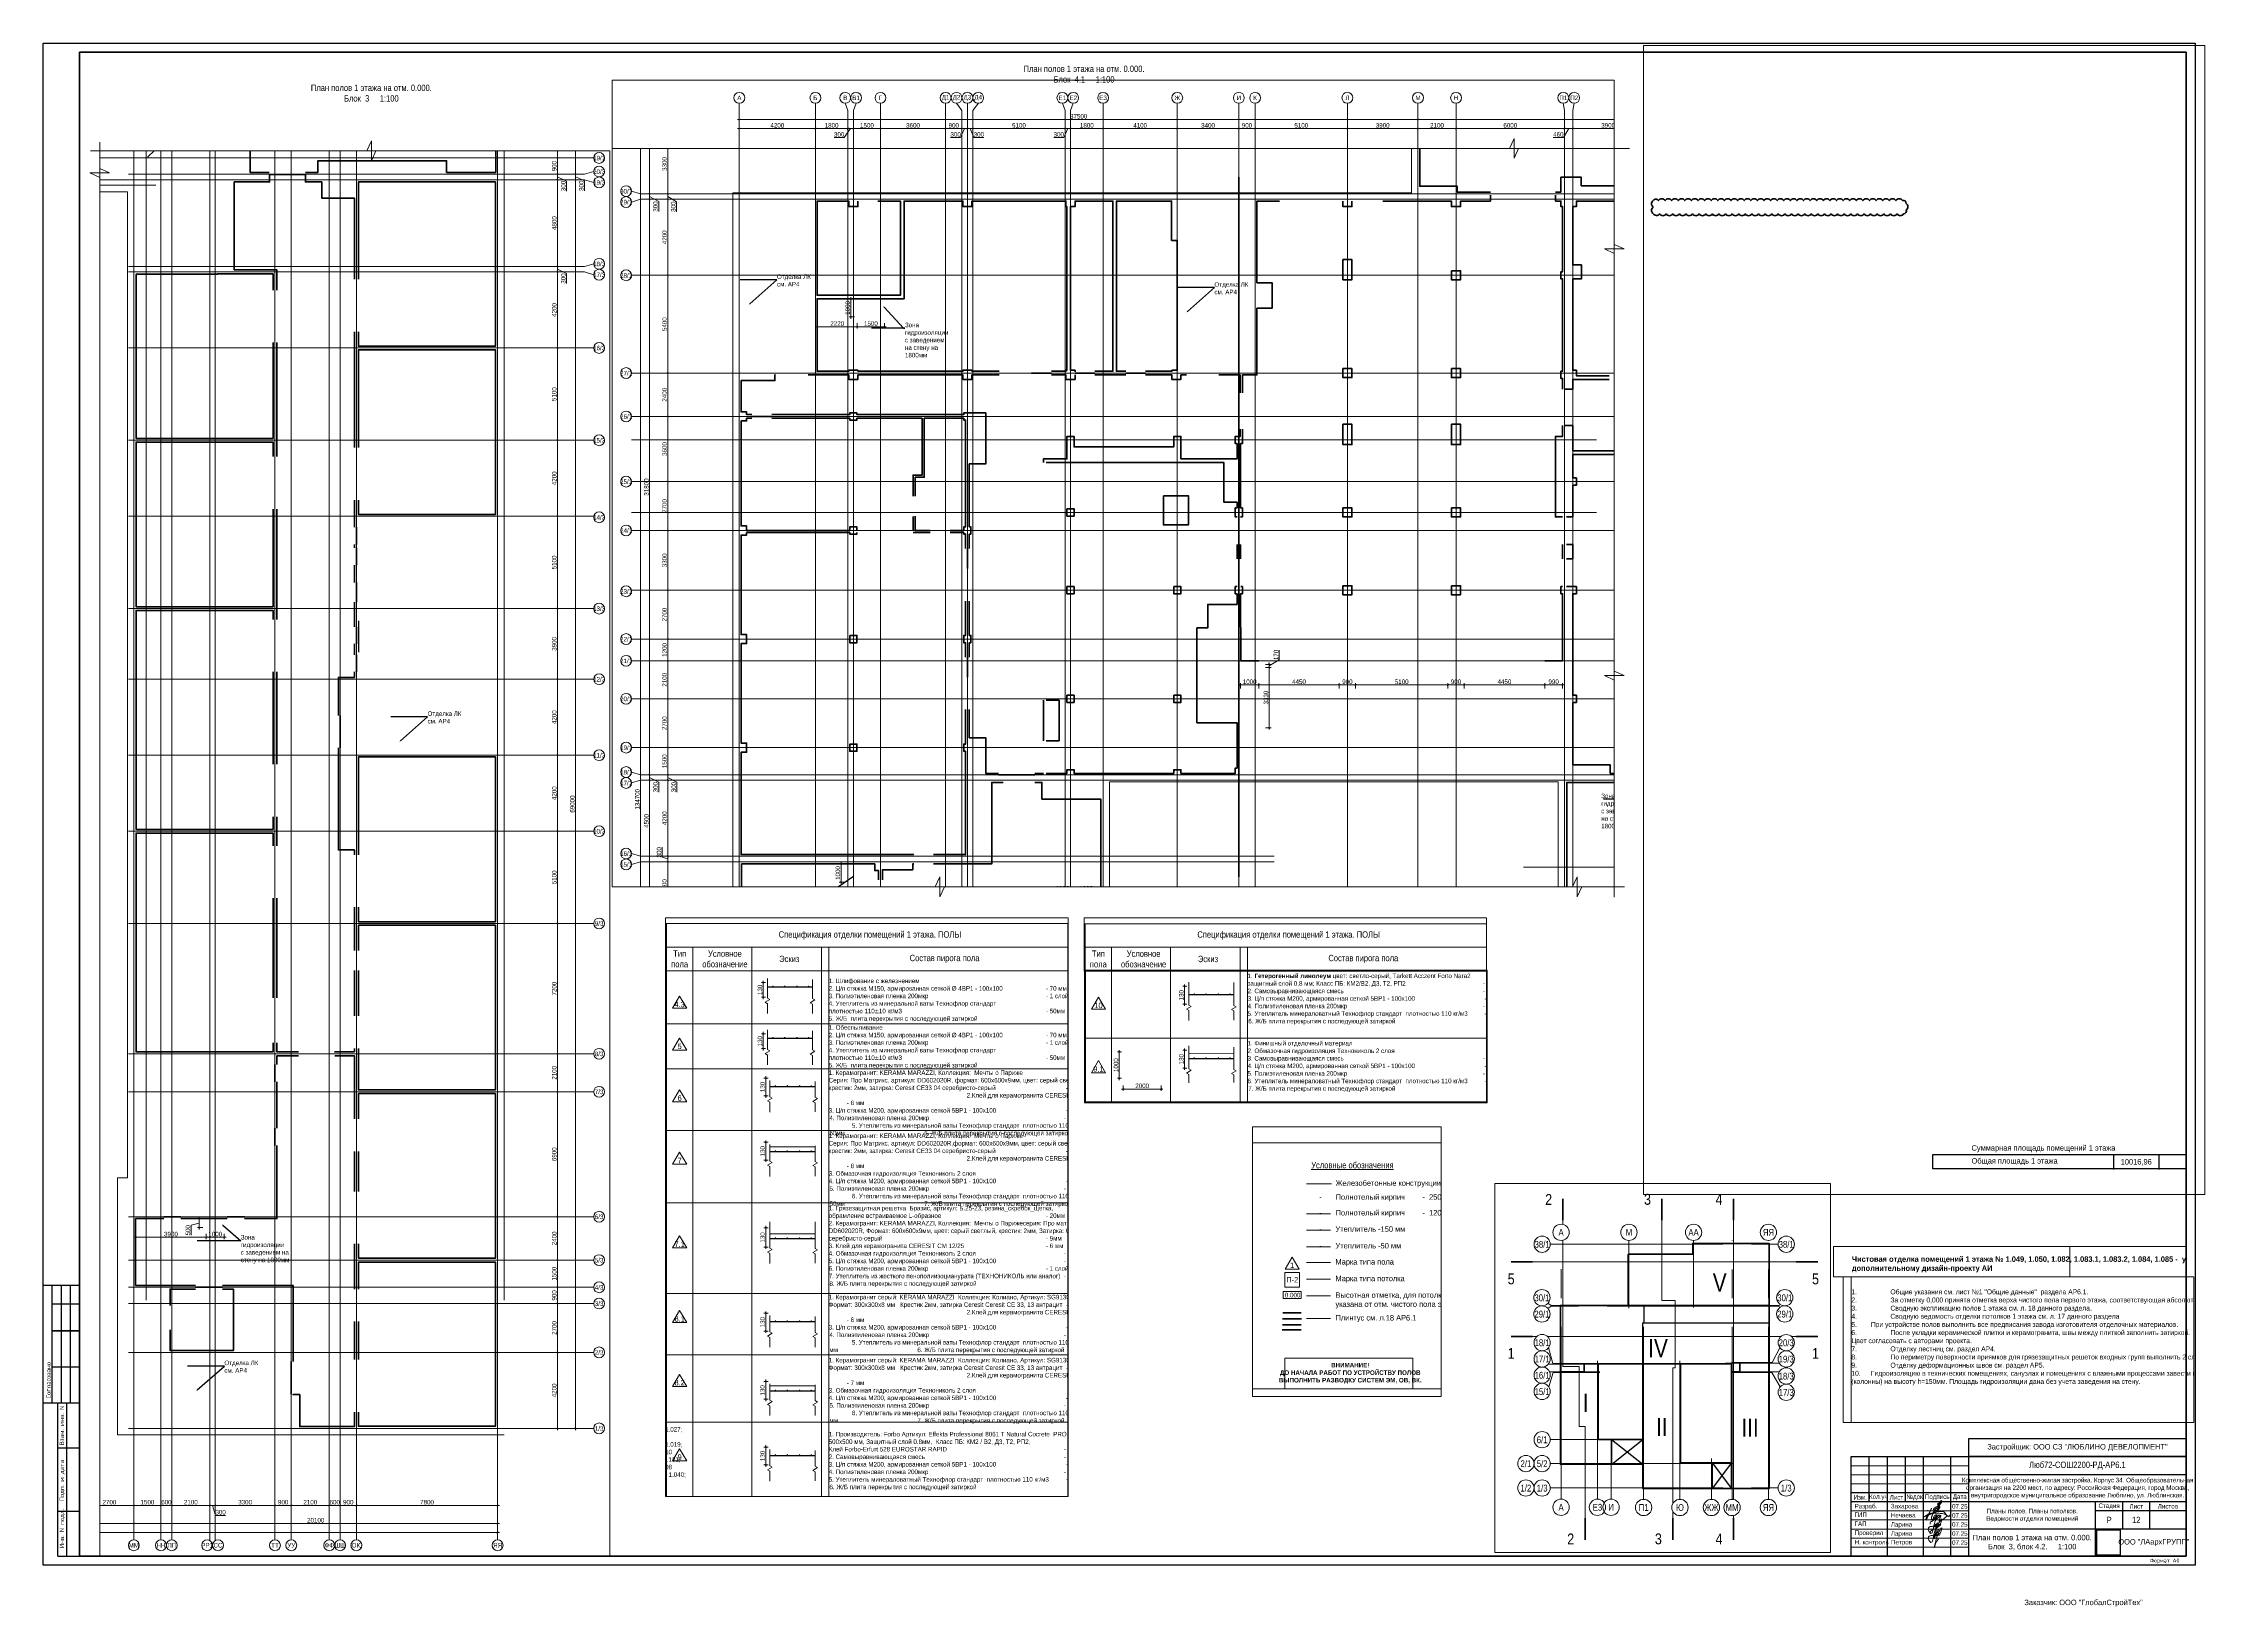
# Paper-space layout 'АР6_л12_пол' of a CAD drawing. Header units: millimetres. Extents: x 495 to 1690, y -322 to 542.
# The model-space entities are those that its viewports show. They can reach past a viewport. Long polylines and large blocks are cut down to what shows.
import ezdxf
from ezdxf import colors
from ezdxf.entities.mleader import LeaderData, LeaderLine
from ezdxf.enums import TextEntityAlignment as Align
from ezdxf.math import Vec2, Vec3

# ---------------------------------------------------------------- set-up
doc = ezdxf.new("R2010")
doc.units = ezdxf.units.MM
doc.header["$LTSCALE"] = 0.5
for name, pattern in [('CENTER', [50.8, 31.75, -6.35, 6.35, -6.35]), ('CENTER2', [28.575, 19.05, -3.175, 3.175, -3.175]), ('DASHED', [19.05, 12.7, -6.35])]:
    doc.linetypes.add(name, pattern=pattern)
doc.layers.get('Defpoints').update_dxf_attribs({"color": 140})
for name, color, linetype, lineweight in [('00 Текст', 7, 'Continuous', 9), ('АИ_Плинтус', 3, 'Continuous', 9), ('АИ_Полы', 1, 'Continuous', 9), ('АИ_Полы марка', 1, 'Continuous', 13), ('АИ_Полы_размеры', 7, 'Continuous', 5), ('АИ_Таблица', 7, 'Continuous', 13), ('АИ_Текст', 7, 'Continuous', 13), ('АР6_спецификации', 7, 'Continuous', 0), ('АР_Разрезы марка', 7, 'Continuous', 13), ('АР_Стены кирпич', 32, 'Continuous', 30), ('АР_Тонкая', 254, 'Continuous', 5), ('АЦ_Выноски', 7, 'Continuous', 5), ('КЖ_Фундаменты_текст', 8, 'Continuous', 0), ('РД_Оси_размер', 8, 'Continuous', 0), ('РД_Отметка', 7, 'Continuous', 0)]:
    doc.layers.add(name, color=color, linetype=linetype, lineweight=lineweight)
doc.layers.add('A-Anno-Schd', color=4, linetype='Continuous')
doc.layers.add('АР_ШТАМП', color=7, linetype='Continuous')
for name, color, linetype, lineweight, true_color in [('АИ_Т_Профиль', 2, 'Continuous', 40, 0xffff00), ('АР1_ИЗМ_2_17.03.2025', 7, 'Continuous', 40, 0xf00000), ('РД_Оси_100', 7, 'Continuous', 0, 0x525252)]:
    doc.layers.add(name, color=color, linetype=linetype, lineweight=lineweight, true_color=true_color)
doc.layers.add('АР_Делит', color=120, linetype='Continuous', lineweight=0, plot=False)
doc.styles.add('Arial_Narrow_08', font='ARIALN.TTF', dxfattribs={"width": 0.8})
doc.styles.get("Standard").update_dxf_attribs({"font": 'romans.shx', "width": 0.75})
doc.styles.add('style1', font='ARIALN.TTF')
doc.styles.add('ккк', font='isocpeur.ttf', dxfattribs={"width": 0.85, "oblique": 15})
doc.styles.add('Чертеж', font='isocpeur.ttf', dxfattribs={"width": 0.9})
doc.dimstyles.new('Dim100_ареал', dxfattribs={"dimscale": 100, "dimtxt": 2.5, "dimasz": 1, "dimexe": 1, "dimexo": 1, "dimgap": 0.5, "dimtad": 1, "dimzin": 12, "dimdsep": 46, "dimtxsty": 'style1', "dimblk": 'ARCHTICK', "dimcen": 1, "dimdle": 1, "dimaunit": 1, "dimadec": 0, "dimazin": 3, "dimtfac": 1, "dimtmove": 1, "dimatfit": 3, "dimldrblk": 'OPEN30', "dimfxl": 2, "dimfxlon": 1, "dimtolj": 1, "dimtzin": 0, "dimlwd": 5, "dimlwe": 5, "dimarcsym": 0})
picture_1 = doc.add_image_def('image1.jpg', size_in_pixel=(147, 160))

# ---------------------------------------------------------------- blocks, each defined once
blk = doc.blocks.new('А0_')
at = {"layer": 'АР_ШТАМП', "color": 7, "lineweight": 30}
blk.add_line((0, 149.5), (-19.9, 149.5), dxfattribs=at)
at = {"layer": 'АР_ШТАМП', "color": 7, "lineweight": 30, "ltscale": 200}
for p, q in [((-15, 84.7), (-15, 149.5)), ((-15, 139.5), (0, 139.5)), ((-15, 124.6), (0, 124.6)), ((-15, 104.7), (0, 104.7)), ((-19.9, 84.7), (0, 84.7)), ((-12, 59.8), (0, 59.8))]:
    blk.add_line(p, q, dxfattribs=at)
at = {"layer": 'АР_ШТАМП', "color": 7, "ltscale": 200}
for p, q in [((-10, 84.7), (-10, 149.5)), ((-5, 84.7), (-5, 149.5))]:
    blk.add_line(p, q, dxfattribs=at)
at = {"layer": 'АР_ШТАМП', "color": 7, "linetype": 'Continuous', "lineweight": 30}
for p, q in [((0, 124.6), (-15, 124.6)), ((-12, 0), (-12, 84.7)), ((-7, 0), (-7, 84.7)), ((-12, 24.9), (0, 24.9)), ((-12, 0), (0, 0))]:
    blk.add_line(p, q, dxfattribs=at)
at = {"layer": 'АР_ШТАМП'}
blk.add_lwpolyline([(-20, 836), (1169, 836), (1169, -5), (-20, -5), (-20, 836)], dxfattribs=at)
at = {"layer": 'АР_ШТАМП', "lineweight": 40}
blk.add_lwpolyline([(0, 831), (1164, 831), (1164, 0), (0, 0)], close=True, dxfattribs=at)
at = {"layer": 'АР_ШТАМП', "color": 7, "ltscale": 100, "style": 'Чертеж', "width": 0.9}
for s, p in [('Согласовано', (-15.9, 87.3)), ('Взам. инв. N', (-8.5, 61.2)), ('Подп. и дата', (-8.5, 30.3)), ('Инв. N подл.', (-8.5, 4.4))]:
    blk.add_text(s, height=2.492, rotation=90, dxfattribs=at).set_placement(p)
at = {"layer": 'АР_ШТАМП', "color": 7, "linetype": 'Continuous', "lineweight": 13, "insert": (1152.2, -2.7), "char_height": 2.2, "width": 21.568, "attachment_point": 5, "style": 'Чертеж'}
blk.add_mtext('\\A1;Формат А0', dxfattribs=at)
blk = doc.blocks.new('неч')
at = {"layer": '00 Текст', "color": 184, "lineweight": 18, "true_color": 0x2819a9}
for points in [[(1567747.94, 144890.52), (1567747.85, 144890.63), (1567747.8, 144890.69), (1567747.71, 144890.79), (1567747.63, 144890.88), (1567747.53, 144891), (1567747.42, 144891.04), (1567747.32, 144891.11), (1567747.22, 144891.15), (1567747.05, 144891.21), (1567746.91, 144891.26), (1567746.83, 144891.25), (1567746.71, 144891.23), (1567746.09, 144891.16), (1567745.8, 144891.12), (1567745.37, 144891.07), (1567744.64, 144890.97), (1567744.16, 144890.91), (1567743.72, 144890.86), (1567743.33, 144890.81), (1567742.71, 144890.73), (1567742.03, 144890.52), (1567741.9, 144890.47), (1567740.9, 144890.04), (1567740.11, 144889.7), (1567738.7, 144888.79), (1567740, 144889.3), (1567740.53, 144889.51), (1567741.31, 144889.81), (1567742.06, 144890.1), (1567742.54, 144890.17), (1567743.02, 144890.24), (1567743.69, 144890.21), (1567744.9, 144890.22), (1567745.95, 144890.23), (1567746.76, 144890.24), (1567747.58, 144890.05), (1567748.01, 144889.94), (1567748.57, 144889.55), (1567749.16, 144889.33), (1567749.71, 144888.86), (1567749.85, 144889.15), (1567749.94, 144889.35), (1567750.02, 144889.44), (1567750.05, 144889.47), (1567750.12, 144889.5), (1567750.16, 144889.52)], [(1567740.13, 144891.74), (1567740.47, 144891.57), (1567740.76, 144891.44), (1567741.06, 144891.36), (1567741.19, 144891.36), (1567741.31, 144891.4), (1567741.44, 144891.44), (1567741.53, 144891.53), (1567741.65, 144891.65), (1567741.74, 144891.78), (1567741.86, 144892.08), (1567741.95, 144892.37), (1567741.99, 144892.5), (1567742.03, 144892.59), (1567742.03, 144892.67), (1567742.03, 144892.71), (1567741.99, 144892.67), (1567741.95, 144892.63), (1567741.91, 144892.54), (1567741.86, 144892.46), (1567741.82, 144892.37), (1567741.7, 144892.08), (1567741.53, 144891.74), (1567741.36, 144891.36), (1567741.19, 144890.93), (1567740.98, 144890.51), (1567740.59, 144889.58), (1567740.38, 144889.11), (1567740.21, 144888.69), (1567740, 144888.31), (1567739.83, 144888.01), (1567739.71, 144887.72), (1567739.66, 144887.63), (1567739.58, 144887.55), (1567739.54, 144887.46), (1567739.49, 144887.42), (1567739.45, 144887.42), (1567739.45, 144887.46), (1567739.41, 144887.55), (1567739.45, 144887.63), (1567739.45, 144887.72), (1567739.49, 144888.01), (1567739.58, 144888.31), (1567739.71, 144888.65), (1567739.88, 144889.03), (1567740.04, 144889.37), (1567740.21, 144889.71), (1567740.47, 144890), (1567740.72, 144890.21), (1567740.85, 144890.26), (1567740.98, 144890.3), (1567741.15, 144890.34), (1567741.27, 144890.34), (1567741.86, 144890.26), (1567742.16, 144890.26), (1567742.33, 144890.3), (1567742.46, 144890.38), (1567742.58, 144890.47), (1567742.71, 144890.6), (1567742.97, 144890.85), (1567743.14, 144891.19), (1567743.3, 144891.44), (1567743.35, 144891.57), (1567743.39, 144891.65), (1567743.39, 144891.7), (1567743.35, 144891.7), (1567743.35, 144891.65), (1567743.3, 144891.57), (1567743.22, 144891.48), (1567743.18, 144891.36), (1567743.09, 144891.23), (1567742.92, 144890.89), (1567742.75, 144890.51), (1567742.54, 144890.09), (1567742.2, 144889.2), (1567742.03, 144888.77), (1567741.95, 144888.39), (1567741.91, 144888.22), (1567741.91, 144888.1), (1567741.91, 144887.93), (1567741.91, 144887.84), (1567741.95, 144887.76), (1567741.99, 144887.67), (1567742.08, 144887.63), (1567742.2, 144887.63), (1567742.29, 144887.67), (1567742.46, 144887.72), (1567742.58, 144887.8), (1567742.75, 144887.89), (1567743.09, 144888.1), (1567743.43, 144888.35), (1567743.77, 144888.65), (1567744.02, 144888.94), (1567744.11, 144889.07), (1567744.19, 144889.2), (1567744.24, 144889.33), (1567744.28, 144889.41), (1567744.28, 144889.49), (1567744.24, 144889.54), (1567744.15, 144889.54), (1567744.02, 144889.58), (1567743.85, 144889.54), (1567743.73, 144889.49), (1567743.56, 144889.41), (1567743.39, 144889.33), (1567743.26, 144889.2), (1567743.14, 144889.07), (1567743.05, 144888.9), (1567742.97, 144888.73), (1567742.92, 144888.56), (1567742.92, 144888.35), (1567742.92, 144888.18), (1567742.97, 144888.01), (1567743.01, 144887.84), (1567743.05, 144887.72), (1567743.14, 144887.63), (1567743.22, 144887.55), (1567743.3, 144887.55), (1567743.39, 144887.55), (1567743.47, 144887.59), (1567743.6, 144887.67), (1567743.73, 144887.8), (1567743.81, 144887.93), (1567744.07, 144888.27), (1567744.32, 144888.63)], [(1567744.32, 144888.63), (1567744.51, 144888.9), (1567744.7, 144889.15), (1567744.86, 144889.34), (1567744.96, 144889.44), (1567745.05, 144889.47), (1567745.11, 144889.5), (1567745.18, 144889.53), (1567745.27, 144889.5), (1567745.34, 144889.44), (1567745.4, 144889.34), (1567745.43, 144889.21), (1567745.56, 144888.96), (1567745.59, 144888.86), (1567745.65, 144888.8), (1567745.72, 144888.77), (1567745.81, 144888.8), (1567745.88, 144888.86), (1567745.94, 144888.99), (1567746.1, 144889.21), (1567746.13, 144889.31), (1567746.16, 144889.37), (1567746.13, 144889.34), (1567746.1, 144889.25), (1567746.07, 144889.18), (1567746, 144889.06), (1567745.91, 144888.77), (1567745.62, 144888.13), (1567745.53, 144887.82), (1567745.46, 144887.69), (1567745.43, 144887.56), (1567745.4, 144887.44), (1567745.4, 144887.31), (1567745.4, 144887.15), (1567745.43, 144887.02), (1567745.5, 144886.96), (1567745.59, 144886.93), (1567745.72, 144886.93), (1567745.88, 144886.96), (1567746.04, 144887.05), (1567746.26, 144887.15), (1567746.48, 144887.28), (1567746.73, 144887.47), (1567746.99, 144887.66), (1567747.27, 144887.85), (1567747.56, 144888.1), (1567747.88, 144888.32), (1567748.19, 144888.61), (1567748.83, 144889.15), (1567747.94, 144890.52)]]:
    blk.add_lwpolyline(points, dxfattribs=at)
blk = doc.blocks.new('Захарова ИА_подпись')
at = {"color": 165, "lineweight": 5, "true_color": 0x4562ba}
for points in [[(123, 334), (127, 370), (218, 424), (229, 425), (218, 387), (144, 286), (127, 273), (109, 271), (124, 280), (179, 295), (194, 289), (245, 229), (252, 199), (246, 171), (179, 56), (110, 10), (13, -1), (-61, 20), (-100, 67), (-95, 102), (-64, 140), (-10, 168), (105, 232)], [(255, 367), (309, 431), (288, 411), (244, 336), (171, 116), (101, -45), (98, -51), (62, -20), (-3, 48), (-32, 69), (-37, 75), (-25, 85), (-5, 89), (61, 103), (265, 160)]]:
    blk.add_spline(points, degree=3, dxfattribs=at)
blk.add_open_spline([(205, 298), (237, 324), (298, 373), (346, 457), (355, 519), (334, 556), (309, 548), (288, 514), (247, 443), (207, 275), (129, 88), (62, -53), (16, -117), (-13, -117), (-29, -92), (-13, -31), (27, 73), (91, 191), (162, 275), (209, 325), (232, 359), (242, 376), (242, 377)], degree=3, knots=[0, 0, 0, 0, 122.2861976, 235.1496813, 276.064245, 314.3927868, 329.767971, 344.5882009, 429.8641489, 577.4614087, 857.8326673, 1031.7793482, 1057.9664344, 1081.1293649, 1106.601014, 1133.7767584, 1265.3343894, 1445.7123011, 1530.0741001, 1593.508553, 1650.8543198, 1652.8953786, 1652.8953786, 1652.8953786, 1652.8953786], dxfattribs=at)
blk = doc.blocks.new('Штамп_2200_АР6_25.11.24')
at = {"layer": 'АР_Делит', "lineweight": 30}
blk.add_lwpolyline([(0, 55), (-120, 55), (-120, 65), (0, 65), (0, 55)], dxfattribs=at)
at = {"layer": 'АР_ШТАМП', "lineweight": 15}
for p, q in [((-120, 50), (-185, 50)), ((-120, 45), (-185, 45)), ((-120, 40), (-185, 40)), ((-120, 25), (-185, 25)), ((-120, 20), (-185, 20)), ((-120, 15), (-185, 15)), ((-120, 10), (-185, 10)), ((-120, 5), (-185, 5))]:
    blk.add_line(p, q, dxfattribs=at)
at = {"layer": 'АР_ШТАМП', "lineweight": 30}
for p, q in [((-175, 30), (-175, 55)), ((-165, 0), (-165, 55)), ((-155, 30), (-155, 55)), ((-145, 0), (-145, 55)), ((-130, 0), (-130, 55)), ((-120, 0), (-120, 55)), ((0, 45), (-120, 45)), ((-120, 35), (-185, 35)), ((0, 30), (-185, 30)), ((-50, 0), (-50, 30)), ((0, 25), (-50, 25)), ((-35, 15), (-35, 30)), ((-20, 15), (-20, 30)), ((0, 15), (-120, 15))]:
    blk.add_line(p, q, dxfattribs=at)
blk.add_lwpolyline([(0, 0), (-185, 0), (-185, 55), (0, 55), (0, 0)], dxfattribs=at)
at = {"layer": 'АР_ШТАМП', "color": 184, "lineweight": 0, "true_color": 0x2819a9}
for points in [[(-141.4, 17.6), (-141.4, 18.1), (-141.4, 18.5), (-140.6, 19.2), (-135.8, 22.6), (-137.3, 22.3), (-138.2, 20.5), (-139.3, 17), (-141, 12.6), (-142.3, 15.6), (-141.4, 16.3), (-138.8, 17), (-138.2, 17.6), (-138.5, 17.1), (-138.5, 16.9), (-139, 16.1), (-138.9, 16.2), (-137.3, 18.4), (-137.6, 18.1), (-138.4, 16.2), (-138.2, 16.3), (-137.9, 16.9), (-138, 16.5), (-136.4, 17.8), (-136.7, 17.3), (-136.5, 16.4), (-136, 17.2), (-135, 20.6), (-136.5, 18.4), (-139, 10), (-138.7, 11.2), (-138.4, 11.9), (-136.7, 14.6)], [(-141.4, 12.6), (-141.4, 13.1), (-141.4, 13.5), (-140.6, 14.2), (-135.8, 17.6), (-137.3, 17.3), (-138.2, 15.5), (-139.3, 12), (-141, 7.6), (-142.3, 10.6), (-141.4, 11.3), (-138.8, 12), (-138.2, 12.6), (-138.5, 12.1), (-138.5, 11.9), (-139, 11.1), (-138.9, 11.2), (-137.3, 13.4), (-137.6, 13.1), (-138.4, 11.2), (-138.2, 11.3), (-137.9, 11.9), (-138, 11.5), (-136.4, 12.8), (-136.7, 12.3), (-136.5, 11.4), (-136, 12.2), (-135, 15.6), (-136.5, 13.4), (-139, 5), (-138.7, 6.2), (-138.4, 6.9), (-136.7, 9.6)]]:
    blk.add_spline(points, degree=3, dxfattribs=at)
at = {"layer": 'АР_ШТАМП', "color": 2, "lineweight": 0, "xscale": 1.25, "yscale": 1.25, "zscale": 1.25}
blk.add_blockref('неч', (-1959818.1, -181089.3), dxfattribs=at)
at = {"layer": 'АР_ШТАМП', "lineweight": 0, "xscale": 0.01, "yscale": 0.01, "zscale": 0.01}
blk.add_blockref('Захарова ИА_подпись', (-138.5, 25.2), dxfattribs=at)
at = {"layer": 'АР_Делит', "lineweight": 50, "char_height": 3, "width": 120, "attachment_point": 5, "style": 'style1'}
for s, insert in [('Застройщик: ООО СЗ "ЛЮБЛИНО ДЕВЕЛОПМЕНТ" ', (-60, 60)), ('Заказчик: ООО "ГлобалСтройТех"', (-56.6, -26))]:
    blk.add_mtext(s, dxfattribs=dict(at, insert=insert))
at = {"layer": 'АР_ШТАМП', "lineweight": 50, "style": 'style1'}
for s, insert, char_height, width, attachment_point in [('Люб72-СОШ2200-РД-АР6.1', (-60, 50), 3.5, 120, 5), ('\\pxql;Разраб.', (-183.1, 28.9), 2.5, 18.113, 1), ('\\pxql;ГИП', (-183.1, 24.2), 2.5, 18.113, 1), ('\\pxqc;Изм.', (-180, 32.5), 2.5, 10, 5), ('\\pxqc;Кол.уч', (-170, 32.5), 2.5, 10, 5), ('\\pxqc;Лист', (-160, 32.5), 2.5, 10, 5), ('Захарова', (-163.1, 28.9), 2.5, 15.519, 1), ('\\pxqc;№док', (-150, 32.5), 2.5, 10, 5), ('\\pxqc;Подпись', (-137.5, 32.5), 2.5, 15, 5), ('\\pxqc;Дата', (-125, 32.5), 2.5, 10, 5), ('\\pxqc;Стадия', (-42.5, 27.5), 2.5, 15, 5), ('\\pxqc;Лист', (-27.5, 27.5), 2.5, 15, 5), ('\\pxqc;Листов', (-10, 27.5), 2.5, 20, 5), ('\\pxql;ГАП', (-183.1, 19.2), 2.5, 18.113, 1), ('\\pxql;Проверил', (-183.1, 14.2), 2.5, 18.113, 1), ('Ларина', (-163.1, 18.8), 2.5, 15.519, 1), ('Ларина', (-163.1, 13.8), 2.5, 15.519, 1), ('Нечаева', (-163.1, 23.9), 2.5, 15.519, 1), ('Р', (-42.5, 20), 3.5, 15, 5), ('\\pxql;Н. контроль', (-183.1, 9), 2.5, 18.113, 1), ('ООО "ЛАархГРУПП"', (-17.8, 7.5), 3, 34.383, 5)]:
    blk.add_mtext(s, dxfattribs=dict(at, insert=insert, char_height=char_height, width=width, attachment_point=attachment_point))
at = {"layer": 'АР_ШТАМП', "lineweight": 50, "char_height": 2.5, "attachment_point": 5, "line_spacing_factor": 0.67, "style": 'style1'}
for s, insert, width in [('\\pxsm1;Комплексная общественно-жилая застройка. Корпус 34. Общеобразовательная организация на 2200 мест, по адресу: Российская Федерация, город Москва, внутригородское муниципальное образование Люблино, ул. Люблинская.', (-59.9, 37.5), 118.043), ('\\pxsm1;Планы полов. Планы потолков. \\PВедомости отделки помещений', (-85, 22.5), 67.938)]:
    blk.add_mtext(s, dxfattribs=dict(at, insert=insert, width=width))
at = {"layer": 'АР_ШТАМП', "color": 0, "lineweight": 50, "char_height": 2.5, "style": 'style1'}
for s, insert, width, attachment_point in [('07.25', (-125, 27.5), 10, 5), ('07.25', (-125, 22.5), 10, 5), ('07.25', (-125, 17.5), 10, 5), ('07.25', (-125, 12.5), 10, 5), ('Петров', (-163, 9), 20, 1), ('07.25', (-125, 7.5), 10, 5)]:
    blk.add_mtext(s, dxfattribs=dict(at, insert=insert, width=width, attachment_point=attachment_point))
at = {"color": 7, "true_color": 0xffffff}
image = blk.add_image(picture_1, insert=(-49.2, 0.5), size_in_units=(12.8, 14), dxfattribs=at)
image.dxf.flags = 7
blk = doc.blocks.new('A-iden')
at = {"linetype": 'Continuous', "lineweight": 5}
blk.add_circle((0, -4), 3, dxfattribs=at)
at = {"color": 0, "linetype": 'Continuous', "lineweight": 20, "style": 'ккк', "width": 0.85}
blk.add_attdef('ID', text='', height=4, dxfattribs=at).set_placement((0.31, -3.85), align=Align.MIDDLE_CENTER)
blk = doc.blocks.new('_ArchTick')
at = {"color": 0, "linetype": 'ByBlock', "const_width": 0.15}
blk.add_lwpolyline([(-0.5, -0.5), (0.5, 0.5)], dxfattribs=at)
blk = doc.blocks.new('*D204')
at = {"layer": 'Defpoints', "color": 0, "transparency": 16777216}
for p in [(91800, -3255), (94500, -3255), (94500, -4255)]:
    blk.add_point(p, dxfattribs=at)
at = {"layer": 'РД_Оси_размер', "color": 0, "lineweight": 5, "transparency": 16777216}
for p, q in [((91700, -4255), (94600, -4255)), ((91800, -4055), (91800, -4355)), ((94500, -4055), (94500, -4355))]:
    blk.add_line(p, q, dxfattribs=at)
at = {"layer": 'РД_Оси_размер', "color": 0, "lineweight": 5, "transparency": 16777216, "xscale": 100, "yscale": 100, "zscale": 100, "rotation": 180}
blk.add_blockref('_ArchTick', (91800, -4255), dxfattribs=at)
at = {"layer": 'РД_Оси_размер', "color": 0, "lineweight": 5, "transparency": 16777216, "xscale": 100, "yscale": 100, "zscale": 100}
blk.add_blockref('_ArchTick', (94500, -4255), dxfattribs=at)
at = {"layer": 'РД_Оси_размер', "color": 0, "transparency": 16777216, "insert": (93150, -4077), "char_height": 250, "attachment_point": 5, "style": 'style1'}
blk.add_mtext('\\A1;2700', dxfattribs=at)
blk = doc.blocks.new('_Open30')
at = {"color": 0, "linetype": 'ByBlock', "lineweight": -2}
for p, q in [((-1, 0.3), (0, 0)), ((0, 0), (-1, -0.3)), ((0, 0), (-1, 0))]:
    blk.add_line(p, q, dxfattribs=at)
blk = doc.blocks.new('*D205')
at = {"layer": 'Defpoints', "color": 0, "transparency": 16777216}
for p in [(94500, -3255), (96000, -3255), (96000, -4255)]:
    blk.add_point(p, dxfattribs=at)
at = {"layer": 'РД_Оси_размер', "color": 0, "lineweight": 5, "transparency": 16777216}
for p, q in [((94400, -4255), (96100, -4255)), ((94500, -4055), (94500, -4355)), ((96000, -4055), (96000, -4355))]:
    blk.add_line(p, q, dxfattribs=at)
at = {"layer": 'РД_Оси_размер', "color": 0, "lineweight": 5, "transparency": 16777216, "xscale": 100, "yscale": 100, "zscale": 100, "rotation": 180}
blk.add_blockref('_ArchTick', (94500, -4255), dxfattribs=at)
at = {"layer": 'РД_Оси_размер', "color": 0, "lineweight": 5, "transparency": 16777216, "xscale": 100, "yscale": 100, "zscale": 100}
blk.add_blockref('_ArchTick', (96000, -4255), dxfattribs=at)
at = {"layer": 'РД_Оси_размер', "color": 0, "transparency": 16777216, "insert": (95250, -4077), "char_height": 250, "attachment_point": 5, "style": 'style1'}
blk.add_mtext('\\A1;1500', dxfattribs=at)
blk = doc.blocks.new('*D206')
at = {"layer": 'Defpoints', "color": 0, "transparency": 16777216}
for p in [(96000, -3255), (96600, -3255), (96600, -4255)]:
    blk.add_point(p, dxfattribs=at)
at = {"layer": 'РД_Оси_размер', "color": 0, "lineweight": 5, "transparency": 16777216}
for p, q in [((95900, -4255), (96700, -4255)), ((96000, -4055), (96000, -4355)), ((96600, -4055), (96600, -4355))]:
    blk.add_line(p, q, dxfattribs=at)
at = {"layer": 'РД_Оси_размер', "color": 0, "lineweight": 5, "transparency": 16777216, "xscale": 100, "yscale": 100, "zscale": 100, "rotation": 180}
blk.add_blockref('_ArchTick', (96000, -4255), dxfattribs=at)
at = {"layer": 'РД_Оси_размер', "color": 0, "lineweight": 5, "transparency": 16777216, "xscale": 100, "yscale": 100, "zscale": 100}
blk.add_blockref('_ArchTick', (96600, -4255), dxfattribs=at)
at = {"layer": 'РД_Оси_размер', "color": 0, "transparency": 16777216, "insert": (96300, -4077), "char_height": 250, "attachment_point": 5, "style": 'style1'}
blk.add_mtext('\\A1;600', dxfattribs=at)
blk = doc.blocks.new('*D207')
at = {"layer": 'Defpoints', "color": 0, "transparency": 16777216}
for p in [(96600, -3255), (98700, -3255), (98700, -4255)]:
    blk.add_point(p, dxfattribs=at)
at = {"layer": 'РД_Оси_размер', "color": 0, "lineweight": 5, "transparency": 16777216}
for p, q in [((96500, -4255), (98800, -4255)), ((96600, -4055), (96600, -4355)), ((98700, -4055), (98700, -4355))]:
    blk.add_line(p, q, dxfattribs=at)
at = {"layer": 'РД_Оси_размер', "color": 0, "lineweight": 5, "transparency": 16777216, "xscale": 100, "yscale": 100, "zscale": 100, "rotation": 180}
blk.add_blockref('_ArchTick', (96600, -4255), dxfattribs=at)
at = {"layer": 'РД_Оси_размер', "color": 0, "lineweight": 5, "transparency": 16777216, "xscale": 100, "yscale": 100, "zscale": 100}
blk.add_blockref('_ArchTick', (98700, -4255), dxfattribs=at)
at = {"layer": 'РД_Оси_размер', "color": 0, "transparency": 16777216, "insert": (97650, -4077), "char_height": 250, "attachment_point": 5, "style": 'style1'}
blk.add_mtext('\\A1;2100', dxfattribs=at)
blk = doc.blocks.new('*D208')
at = {"layer": 'Defpoints', "color": 0, "transparency": 16777216}
for p in [(98700, -3255), (99000, -3255), (99000, -4255)]:
    blk.add_point(p, dxfattribs=at)
at = {"layer": 'РД_Оси_размер', "color": 0, "lineweight": 5, "transparency": 16777216}
for p, q in [((98600, -4255), (99100, -4255)), ((98700, -4055), (98700, -4355)), ((98850, -4255), (99017, -4813)), ((99000, -4055), (99000, -4355)), ((99017, -4813), (99570, -4813))]:
    blk.add_line(p, q, dxfattribs=at)
at = {"layer": 'РД_Оси_размер', "color": 0, "lineweight": 5, "transparency": 16777216, "xscale": 100, "yscale": 100, "zscale": 100, "rotation": 180}
blk.add_blockref('_ArchTick', (98700, -4255), dxfattribs=at)
at = {"layer": 'РД_Оси_размер', "color": 0, "lineweight": 5, "transparency": 16777216, "xscale": 100, "yscale": 100, "zscale": 100}
blk.add_blockref('_ArchTick', (99000, -4255), dxfattribs=at)
at = {"layer": 'РД_Оси_размер', "color": 0, "transparency": 16777216, "insert": (99294, -4635), "char_height": 250, "attachment_point": 5, "style": 'style1'}
blk.add_mtext('\\A1;300', dxfattribs=at)
blk = doc.blocks.new('*D209')
at = {"layer": 'Defpoints', "color": 0, "transparency": 16777216}
for p in [(99000, -3255), (102300, -3255), (102300, -4255)]:
    blk.add_point(p, dxfattribs=at)
at = {"layer": 'РД_Оси_размер', "color": 0, "lineweight": 5, "transparency": 16777216}
for p, q in [((98900, -4255), (102400, -4255)), ((99000, -4055), (99000, -4355)), ((102300, -4055), (102300, -4355))]:
    blk.add_line(p, q, dxfattribs=at)
at = {"layer": 'РД_Оси_размер', "color": 0, "lineweight": 5, "transparency": 16777216, "xscale": 100, "yscale": 100, "zscale": 100, "rotation": 180}
blk.add_blockref('_ArchTick', (99000, -4255), dxfattribs=at)
at = {"layer": 'РД_Оси_размер', "color": 0, "lineweight": 5, "transparency": 16777216, "xscale": 100, "yscale": 100, "zscale": 100}
blk.add_blockref('_ArchTick', (102300, -4255), dxfattribs=at)
at = {"layer": 'РД_Оси_размер', "color": 0, "transparency": 16777216, "insert": (100650, -4077), "char_height": 250, "attachment_point": 5, "style": 'style1'}
blk.add_mtext('\\A1;3300', dxfattribs=at)
blk = doc.blocks.new('*D210')
at = {"layer": 'Defpoints', "color": 0, "transparency": 16777216}
for p in [(102300, -3255), (103200, -3255), (103200, -4255)]:
    blk.add_point(p, dxfattribs=at)
at = {"layer": 'РД_Оси_размер', "color": 0, "lineweight": 5, "transparency": 16777216}
for p, q in [((102200, -4255), (103300, -4255)), ((102300, -4055), (102300, -4355)), ((103200, -4055), (103200, -4355))]:
    blk.add_line(p, q, dxfattribs=at)
at = {"layer": 'РД_Оси_размер', "color": 0, "lineweight": 5, "transparency": 16777216, "xscale": 100, "yscale": 100, "zscale": 100, "rotation": 180}
blk.add_blockref('_ArchTick', (102300, -4255), dxfattribs=at)
at = {"layer": 'РД_Оси_размер', "color": 0, "lineweight": 5, "transparency": 16777216, "xscale": 100, "yscale": 100, "zscale": 100}
blk.add_blockref('_ArchTick', (103200, -4255), dxfattribs=at)
at = {"layer": 'РД_Оси_размер', "color": 0, "transparency": 16777216, "insert": (102750, -4077), "char_height": 250, "attachment_point": 5, "style": 'style1'}
blk.add_mtext('\\A1;900', dxfattribs=at)
blk = doc.blocks.new('*D211')
at = {"layer": 'Defpoints', "color": 0, "transparency": 16777216}
for p in [(103200, -3255), (105300, -3255), (105300, -4255)]:
    blk.add_point(p, dxfattribs=at)
at = {"layer": 'РД_Оси_размер', "color": 0, "lineweight": 5, "transparency": 16777216}
for p, q in [((103100, -4255), (105400, -4255)), ((103200, -4055), (103200, -4355)), ((105300, -4055), (105300, -4355))]:
    blk.add_line(p, q, dxfattribs=at)
at = {"layer": 'РД_Оси_размер', "color": 0, "lineweight": 5, "transparency": 16777216, "xscale": 100, "yscale": 100, "zscale": 100, "rotation": 180}
blk.add_blockref('_ArchTick', (103200, -4255), dxfattribs=at)
at = {"layer": 'РД_Оси_размер', "color": 0, "lineweight": 5, "transparency": 16777216, "xscale": 100, "yscale": 100, "zscale": 100}
blk.add_blockref('_ArchTick', (105300, -4255), dxfattribs=at)
at = {"layer": 'РД_Оси_размер', "color": 0, "transparency": 16777216, "insert": (104250, -4077), "char_height": 250, "attachment_point": 5, "style": 'style1'}
blk.add_mtext('\\A1;2100', dxfattribs=at)
blk = doc.blocks.new('*D212')
at = {"layer": 'Defpoints', "color": 0, "transparency": 16777216}
for p in [(105300, -3255), (105900, -3255), (105900, -4255)]:
    blk.add_point(p, dxfattribs=at)
at = {"layer": 'РД_Оси_размер', "color": 0, "lineweight": 5, "transparency": 16777216}
for p, q in [((105200, -4255), (106000, -4255)), ((105300, -4055), (105300, -4355)), ((105900, -4055), (105900, -4355))]:
    blk.add_line(p, q, dxfattribs=at)
at = {"layer": 'РД_Оси_размер', "color": 0, "lineweight": 5, "transparency": 16777216, "xscale": 100, "yscale": 100, "zscale": 100, "rotation": 180}
blk.add_blockref('_ArchTick', (105300, -4255), dxfattribs=at)
at = {"layer": 'РД_Оси_размер', "color": 0, "lineweight": 5, "transparency": 16777216, "xscale": 100, "yscale": 100, "zscale": 100}
blk.add_blockref('_ArchTick', (105900, -4255), dxfattribs=at)
at = {"layer": 'РД_Оси_размер', "color": 0, "transparency": 16777216, "insert": (105600, -4077), "char_height": 250, "attachment_point": 5, "style": 'style1'}
blk.add_mtext('\\A1;600', dxfattribs=at)
blk = doc.blocks.new('*D213')
at = {"layer": 'Defpoints', "color": 0, "transparency": 16777216}
for p in [(105900, -3255), (106800, -3255), (106800, -4255)]:
    blk.add_point(p, dxfattribs=at)
at = {"layer": 'РД_Оси_размер', "color": 0, "lineweight": 5, "transparency": 16777216}
for p, q in [((105800, -4255), (106900, -4255)), ((105900, -4055), (105900, -4355)), ((106800, -4055), (106800, -4355))]:
    blk.add_line(p, q, dxfattribs=at)
at = {"layer": 'РД_Оси_размер', "color": 0, "lineweight": 5, "transparency": 16777216, "xscale": 100, "yscale": 100, "zscale": 100, "rotation": 180}
blk.add_blockref('_ArchTick', (105900, -4255), dxfattribs=at)
at = {"layer": 'РД_Оси_размер', "color": 0, "lineweight": 5, "transparency": 16777216, "xscale": 100, "yscale": 100, "zscale": 100}
blk.add_blockref('_ArchTick', (106800, -4255), dxfattribs=at)
at = {"layer": 'РД_Оси_размер', "color": 0, "transparency": 16777216, "insert": (106350, -4077), "char_height": 250, "attachment_point": 5, "style": 'style1'}
blk.add_mtext('\\A1;900', dxfattribs=at)
blk = doc.blocks.new('*D214')
at = {"layer": 'Defpoints', "color": 0, "transparency": 16777216}
for p in [(106800, -3255), (114600, -3255), (114600, -4255)]:
    blk.add_point(p, dxfattribs=at)
at = {"layer": 'РД_Оси_размер', "color": 0, "lineweight": 5, "transparency": 16777216}
for p, q in [((106700, -4255), (114700, -4255)), ((106800, -4055), (106800, -4355)), ((114600, -4055), (114600, -4355))]:
    blk.add_line(p, q, dxfattribs=at)
at = {"layer": 'РД_Оси_размер', "color": 0, "lineweight": 5, "transparency": 16777216, "xscale": 100, "yscale": 100, "zscale": 100, "rotation": 180}
blk.add_blockref('_ArchTick', (106800, -4255), dxfattribs=at)
at = {"layer": 'РД_Оси_размер', "color": 0, "lineweight": 5, "transparency": 16777216, "xscale": 100, "yscale": 100, "zscale": 100}
blk.add_blockref('_ArchTick', (114600, -4255), dxfattribs=at)
at = {"layer": 'РД_Оси_размер', "color": 0, "transparency": 16777216, "insert": (110700, -4077), "char_height": 250, "attachment_point": 5, "style": 'style1'}
blk.add_mtext('\\A1;7800', dxfattribs=at)
blk = doc.blocks.new('*D24')
at = {"layer": 'Defpoints', "color": 0, "transparency": 16777216}
for p in [(0, -3255), (114600, -3255), (114600, -5755)]:
    blk.add_point(p, dxfattribs=at)
at = {"layer": 'РД_Оси_размер', "color": 0, "lineweight": 5, "transparency": 16777216}
for p, q in [((-100, -5755), (114700, -5755)), ((0, -5555), (0, -5855)), ((114600, -5555), (114600, -5855))]:
    blk.add_line(p, q, dxfattribs=at)
at = {"layer": 'РД_Оси_размер', "color": 0, "lineweight": 5, "transparency": 16777216, "xscale": 100, "yscale": 100, "zscale": 100, "rotation": 180}
blk.add_blockref('_ArchTick', (0, -5755), dxfattribs=at)
at = {"layer": 'РД_Оси_размер', "color": 0, "lineweight": 5, "transparency": 16777216, "xscale": 100, "yscale": 100, "zscale": 100}
blk.add_blockref('_ArchTick', (114600, -5755), dxfattribs=at)
at = {"layer": 'РД_Оси_размер', "color": 0, "transparency": 16777216, "insert": (57300, -5577), "char_height": 250, "attachment_point": 5, "style": 'style1'}
blk.add_mtext('\\A1;114600', dxfattribs=at)
blk = doc.blocks.new('*D215')
at = {"layer": 'Defpoints', "color": 0, "transparency": 16777216}
for p in [(-5455, 134700), (-2955, 134700), (-2955, 0)]:
    blk.add_point(p, dxfattribs=at)
at = {"layer": 'РД_Оси_размер', "color": 0, "lineweight": 5, "transparency": 16777216}
for p, q in [((-5255, 134700), (-5555, 134700)), ((-5455, -100), (-5455, 134800)), ((-5255, 0), (-5555, 0))]:
    blk.add_line(p, q, dxfattribs=at)
at = {"layer": 'РД_Оси_размер', "color": 0, "lineweight": 5, "transparency": 16777216, "xscale": 100, "yscale": 100, "zscale": 100}
for p, rotation in [((-5455, 134700), 90), ((-5455, 0), 270)]:
    blk.add_blockref('_ArchTick', p, dxfattribs=dict(at, rotation=rotation))
at = {"layer": 'РД_Оси_размер', "color": 0, "transparency": 16777216, "insert": (-5633, 67350), "char_height": 250, "attachment_point": 5, "rotation": 90, "style": 'style1'}
blk.add_mtext('\\A1;134700', dxfattribs=at)
blk = doc.blocks.new('*D227')
at = {"layer": 'Defpoints', "color": 0, "transparency": 16777216}
for p in [(-3955, 63900), (-2955, 63900), (-2955, 61200)]:
    blk.add_point(p, dxfattribs=at)
at = {"layer": 'РД_Оси_размер', "color": 0, "lineweight": 5, "transparency": 16777216}
for p, q in [((-3755, 63900), (-4055, 63900)), ((-3955, 61100), (-3955, 64000)), ((-3755, 61200), (-4055, 61200))]:
    blk.add_line(p, q, dxfattribs=at)
at = {"layer": 'РД_Оси_размер', "color": 0, "lineweight": 5, "transparency": 16777216, "xscale": 100, "yscale": 100, "zscale": 100}
for p, rotation in [((-3955, 63900), 90), ((-3955, 61200), 270)]:
    blk.add_blockref('_ArchTick', p, dxfattribs=dict(at, rotation=rotation))
at = {"layer": 'РД_Оси_размер', "color": 0, "transparency": 16777216, "insert": (-4133, 62550), "char_height": 250, "attachment_point": 5, "rotation": 90, "style": 'style1'}
blk.add_mtext('\\A1;2700', dxfattribs=at)
blk = doc.blocks.new('*D228')
at = {"layer": 'Defpoints', "color": 0, "transparency": 16777216}
for p in [(-3955, 64200), (-2955, 64200), (-2955, 63900)]:
    blk.add_point(p, dxfattribs=at)
at = {"layer": 'РД_Оси_размер', "color": 0, "lineweight": 5, "transparency": 16777216}
for p, q in [((-4258, 64141), (-4258, 64693)), ((-3955, 64050), (-4258, 64141)), ((-3755, 64200), (-4055, 64200)), ((-3755, 63900), (-4055, 63900)), ((-3955, 63800), (-3955, 64300))]:
    blk.add_line(p, q, dxfattribs=at)
at = {"layer": 'РД_Оси_размер', "color": 0, "lineweight": 5, "transparency": 16777216, "xscale": 100, "yscale": 100, "zscale": 100}
for p, rotation in [((-3955, 64200), 90), ((-3955, 63900), 270)]:
    blk.add_blockref('_ArchTick', p, dxfattribs=dict(at, rotation=rotation))
at = {"layer": 'РД_Оси_размер', "color": 0, "transparency": 16777216, "insert": (-4435, 64417), "char_height": 250, "attachment_point": 5, "rotation": 90, "style": 'style1'}
blk.add_mtext('\\A1;300', dxfattribs=at)
blk = doc.blocks.new('*D229')
at = {"layer": 'Defpoints', "color": 0, "transparency": 16777216}
for p in [(-3955, 68400), (-2955, 68400), (-2955, 64200)]:
    blk.add_point(p, dxfattribs=at)
at = {"layer": 'РД_Оси_размер', "color": 0, "lineweight": 5, "transparency": 16777216}
for p, q in [((-3755, 68400), (-4055, 68400)), ((-3955, 64100), (-3955, 68500)), ((-3755, 64200), (-4055, 64200))]:
    blk.add_line(p, q, dxfattribs=at)
at = {"layer": 'РД_Оси_размер', "color": 0, "lineweight": 5, "transparency": 16777216, "xscale": 100, "yscale": 100, "zscale": 100}
for p, rotation in [((-3955, 68400), 90), ((-3955, 64200), 270)]:
    blk.add_blockref('_ArchTick', p, dxfattribs=dict(at, rotation=rotation))
at = {"layer": 'РД_Оси_размер', "color": 0, "transparency": 16777216, "insert": (-4133, 66300), "char_height": 250, "attachment_point": 5, "rotation": 90, "style": 'style1'}
blk.add_mtext('\\A1;4200', dxfattribs=at)
blk = doc.blocks.new('*D230')
at = {"layer": 'Defpoints', "color": 0, "transparency": 16777216}
for p in [(-3955, 68700), (-2955, 68700), (-2955, 68400)]:
    blk.add_point(p, dxfattribs=at)
at = {"layer": 'РД_Оси_размер', "color": 0, "lineweight": 5, "transparency": 16777216}
for p, q in [((-3755, 68700), (-4055, 68700)), ((-3755, 68400), (-4055, 68400)), ((-3955, 68300), (-3955, 68800)), ((-3955, 68550), (-3448, 68298)), ((-3448, 68298), (-3448, 67746))]:
    blk.add_line(p, q, dxfattribs=at)
at = {"layer": 'РД_Оси_размер', "color": 0, "lineweight": 5, "transparency": 16777216, "xscale": 100, "yscale": 100, "zscale": 100}
for p, rotation in [((-3955, 68700), 90), ((-3955, 68400), 270)]:
    blk.add_blockref('_ArchTick', p, dxfattribs=dict(at, rotation=rotation))
at = {"layer": 'РД_Оси_размер', "color": 0, "transparency": 16777216, "insert": (-3626, 68022), "char_height": 250, "attachment_point": 5, "rotation": 90, "style": 'style1'}
blk.add_mtext('\\A1;300', dxfattribs=at)
blk = doc.blocks.new('*D231')
at = {"layer": 'Defpoints', "color": 0, "transparency": 16777216}
for p in [(-3955, 70200), (-2955, 70200), (-2955, 68700)]:
    blk.add_point(p, dxfattribs=at)
at = {"layer": 'РД_Оси_размер', "color": 0, "lineweight": 5, "transparency": 16777216}
for p, q in [((-3755, 70200), (-4055, 70200)), ((-3955, 68600), (-3955, 70300)), ((-3755, 68700), (-4055, 68700))]:
    blk.add_line(p, q, dxfattribs=at)
at = {"layer": 'РД_Оси_размер', "color": 0, "lineweight": 5, "transparency": 16777216, "xscale": 100, "yscale": 100, "zscale": 100}
for p, rotation in [((-3955, 70200), 90), ((-3955, 68700), 270)]:
    blk.add_blockref('_ArchTick', p, dxfattribs=dict(at, rotation=rotation))
at = {"layer": 'РД_Оси_размер', "color": 0, "transparency": 16777216, "insert": (-4133, 69450), "char_height": 250, "attachment_point": 5, "rotation": 90, "style": 'style1'}
blk.add_mtext('\\A1;1500', dxfattribs=at)
blk = doc.blocks.new('*D232')
at = {"layer": 'Defpoints', "color": 0, "transparency": 16777216}
for p in [(-3955, 72900), (-2955, 72900), (-2955, 70200)]:
    blk.add_point(p, dxfattribs=at)
at = {"layer": 'РД_Оси_размер', "color": 0, "lineweight": 5, "transparency": 16777216}
for p, q in [((-3755, 72900), (-4055, 72900)), ((-3955, 70100), (-3955, 73000)), ((-3755, 70200), (-4055, 70200))]:
    blk.add_line(p, q, dxfattribs=at)
at = {"layer": 'РД_Оси_размер', "color": 0, "lineweight": 5, "transparency": 16777216, "xscale": 100, "yscale": 100, "zscale": 100}
for p, rotation in [((-3955, 72900), 90), ((-3955, 70200), 270)]:
    blk.add_blockref('_ArchTick', p, dxfattribs=dict(at, rotation=rotation))
at = {"layer": 'РД_Оси_размер', "color": 0, "transparency": 16777216, "insert": (-4133, 71550), "char_height": 250, "attachment_point": 5, "rotation": 90, "style": 'style1'}
blk.add_mtext('\\A1;2700', dxfattribs=at)
blk = doc.blocks.new('*D233')
at = {"layer": 'Defpoints', "color": 0, "transparency": 16777216}
for p in [(-3955, 75000), (-2955, 75000), (-2955, 72900)]:
    blk.add_point(p, dxfattribs=at)
at = {"layer": 'РД_Оси_размер', "color": 0, "lineweight": 5, "transparency": 16777216}
for p, q in [((-3755, 75000), (-4055, 75000)), ((-3955, 72800), (-3955, 75100)), ((-3755, 72900), (-4055, 72900))]:
    blk.add_line(p, q, dxfattribs=at)
at = {"layer": 'РД_Оси_размер', "color": 0, "lineweight": 5, "transparency": 16777216, "xscale": 100, "yscale": 100, "zscale": 100}
for p, rotation in [((-3955, 75000), 90), ((-3955, 72900), 270)]:
    blk.add_blockref('_ArchTick', p, dxfattribs=dict(at, rotation=rotation))
at = {"layer": 'РД_Оси_размер', "color": 0, "transparency": 16777216, "insert": (-4133, 73950), "char_height": 250, "attachment_point": 5, "rotation": 90, "style": 'style1'}
blk.add_mtext('\\A1;2100', dxfattribs=at)
blk = doc.blocks.new('*D234')
at = {"layer": 'Defpoints', "color": 0, "transparency": 16777216}
for p in [(-3955, 76200), (-2955, 76200), (-2955, 75000)]:
    blk.add_point(p, dxfattribs=at)
at = {"layer": 'РД_Оси_размер', "color": 0, "lineweight": 5, "transparency": 16777216}
for p, q in [((-3755, 76200), (-4055, 76200)), ((-3955, 74900), (-3955, 76300)), ((-3755, 75000), (-4055, 75000))]:
    blk.add_line(p, q, dxfattribs=at)
at = {"layer": 'РД_Оси_размер', "color": 0, "lineweight": 5, "transparency": 16777216, "xscale": 100, "yscale": 100, "zscale": 100}
for p, rotation in [((-3955, 76200), 90), ((-3955, 75000), 270)]:
    blk.add_blockref('_ArchTick', p, dxfattribs=dict(at, rotation=rotation))
at = {"layer": 'РД_Оси_размер', "color": 0, "transparency": 16777216, "insert": (-4133, 75600), "char_height": 250, "attachment_point": 5, "rotation": 90, "style": 'style1'}
blk.add_mtext('\\A1;1200', dxfattribs=at)
blk = doc.blocks.new('*D235')
at = {"layer": 'Defpoints', "color": 0, "transparency": 16777216}
for p in [(-3955, 78900), (-2955, 78900), (-2955, 76200)]:
    blk.add_point(p, dxfattribs=at)
at = {"layer": 'РД_Оси_размер', "color": 0, "lineweight": 5, "transparency": 16777216}
for p, q in [((-3755, 78900), (-4055, 78900)), ((-3955, 76100), (-3955, 79000)), ((-3755, 76200), (-4055, 76200))]:
    blk.add_line(p, q, dxfattribs=at)
at = {"layer": 'РД_Оси_размер', "color": 0, "lineweight": 5, "transparency": 16777216, "xscale": 100, "yscale": 100, "zscale": 100}
for p, rotation in [((-3955, 78900), 90), ((-3955, 76200), 270)]:
    blk.add_blockref('_ArchTick', p, dxfattribs=dict(at, rotation=rotation))
at = {"layer": 'РД_Оси_размер', "color": 0, "transparency": 16777216, "insert": (-4133, 77550), "char_height": 250, "attachment_point": 5, "rotation": 90, "style": 'style1'}
blk.add_mtext('\\A1;2700', dxfattribs=at)
blk = doc.blocks.new('*D236')
at = {"layer": 'Defpoints', "color": 0, "transparency": 16777216}
for p in [(-3955, 82200), (-2955, 82200), (-2955, 78900)]:
    blk.add_point(p, dxfattribs=at)
at = {"layer": 'РД_Оси_размер', "color": 0, "lineweight": 5, "transparency": 16777216}
for p, q in [((-3755, 82200), (-4055, 82200)), ((-3955, 78800), (-3955, 82300)), ((-3755, 78900), (-4055, 78900))]:
    blk.add_line(p, q, dxfattribs=at)
at = {"layer": 'РД_Оси_размер', "color": 0, "lineweight": 5, "transparency": 16777216, "xscale": 100, "yscale": 100, "zscale": 100}
for p, rotation in [((-3955, 82200), 90), ((-3955, 78900), 270)]:
    blk.add_blockref('_ArchTick', p, dxfattribs=dict(at, rotation=rotation))
at = {"layer": 'РД_Оси_размер', "color": 0, "transparency": 16777216, "insert": (-4133, 80550), "char_height": 250, "attachment_point": 5, "rotation": 90, "style": 'style1'}
blk.add_mtext('\\A1;3300', dxfattribs=at)
blk = doc.blocks.new('*D237')
at = {"layer": 'Defpoints', "color": 0, "transparency": 16777216}
for p in [(-3955, 84900), (-2955, 84900), (-2955, 82200)]:
    blk.add_point(p, dxfattribs=at)
at = {"layer": 'РД_Оси_размер', "color": 0, "lineweight": 5, "transparency": 16777216}
for p, q in [((-3755, 84900), (-4055, 84900)), ((-3955, 82100), (-3955, 85000)), ((-3755, 82200), (-4055, 82200))]:
    blk.add_line(p, q, dxfattribs=at)
at = {"layer": 'РД_Оси_размер', "color": 0, "lineweight": 5, "transparency": 16777216, "xscale": 100, "yscale": 100, "zscale": 100}
for p, rotation in [((-3955, 84900), 90), ((-3955, 82200), 270)]:
    blk.add_blockref('_ArchTick', p, dxfattribs=dict(at, rotation=rotation))
at = {"layer": 'РД_Оси_размер', "color": 0, "transparency": 16777216, "insert": (-4133, 83550), "char_height": 250, "attachment_point": 5, "rotation": 90, "style": 'style1'}
blk.add_mtext('\\A1;2700', dxfattribs=at)
blk = doc.blocks.new('*D238')
at = {"layer": 'Defpoints', "color": 0, "transparency": 16777216}
for p in [(-3955, 88500), (-2955, 88500), (-2955, 84900)]:
    blk.add_point(p, dxfattribs=at)
at = {"layer": 'РД_Оси_размер', "color": 0, "lineweight": 5, "transparency": 16777216}
for p, q in [((-3755, 88500), (-4055, 88500)), ((-3955, 84800), (-3955, 88600)), ((-3755, 84900), (-4055, 84900))]:
    blk.add_line(p, q, dxfattribs=at)
at = {"layer": 'РД_Оси_размер', "color": 0, "lineweight": 5, "transparency": 16777216, "xscale": 100, "yscale": 100, "zscale": 100}
for p, rotation in [((-3955, 88500), 90), ((-3955, 84900), 270)]:
    blk.add_blockref('_ArchTick', p, dxfattribs=dict(at, rotation=rotation))
at = {"layer": 'РД_Оси_размер', "color": 0, "transparency": 16777216, "insert": (-4133, 86700), "char_height": 250, "attachment_point": 5, "rotation": 90, "style": 'style1'}
blk.add_mtext('\\A1;3600', dxfattribs=at)
blk = doc.blocks.new('*D239')
at = {"layer": 'Defpoints', "color": 0, "transparency": 16777216}
for p in [(-3955, 90900), (-2955, 90900), (-2955, 88500)]:
    blk.add_point(p, dxfattribs=at)
at = {"layer": 'РД_Оси_размер', "color": 0, "lineweight": 5, "transparency": 16777216}
for p, q in [((-3755, 90900), (-4055, 90900)), ((-3955, 88400), (-3955, 91000)), ((-3755, 88500), (-4055, 88500))]:
    blk.add_line(p, q, dxfattribs=at)
at = {"layer": 'РД_Оси_размер', "color": 0, "lineweight": 5, "transparency": 16777216, "xscale": 100, "yscale": 100, "zscale": 100}
for p, rotation in [((-3955, 90900), 90), ((-3955, 88500), 270)]:
    blk.add_blockref('_ArchTick', p, dxfattribs=dict(at, rotation=rotation))
at = {"layer": 'РД_Оси_размер', "color": 0, "transparency": 16777216, "insert": (-4133, 89700), "char_height": 250, "attachment_point": 5, "rotation": 90, "style": 'style1'}
blk.add_mtext('\\A1;2400', dxfattribs=at)
blk = doc.blocks.new('*D240')
at = {"layer": 'Defpoints', "color": 0, "transparency": 16777216}
for p in [(-3955, 96300), (-2955, 96300), (-2955, 90900)]:
    blk.add_point(p, dxfattribs=at)
at = {"layer": 'РД_Оси_размер', "color": 0, "lineweight": 5, "transparency": 16777216}
for p, q in [((-3755, 96300), (-4055, 96300)), ((-3955, 90800), (-3955, 96400)), ((-3755, 90900), (-4055, 90900))]:
    blk.add_line(p, q, dxfattribs=at)
at = {"layer": 'РД_Оси_размер', "color": 0, "lineweight": 5, "transparency": 16777216, "xscale": 100, "yscale": 100, "zscale": 100}
for p, rotation in [((-3955, 96300), 90), ((-3955, 90900), 270)]:
    blk.add_blockref('_ArchTick', p, dxfattribs=dict(at, rotation=rotation))
at = {"layer": 'РД_Оси_размер', "color": 0, "transparency": 16777216, "insert": (-4133, 93600), "char_height": 250, "attachment_point": 5, "rotation": 90, "style": 'style1'}
blk.add_mtext('\\A1;5400', dxfattribs=at)
blk = doc.blocks.new('*D241')
at = {"layer": 'Defpoints', "color": 0, "transparency": 16777216}
for p in [(-3955, 100500), (-2955, 100500), (-2955, 96300)]:
    blk.add_point(p, dxfattribs=at)
at = {"layer": 'РД_Оси_размер', "color": 0, "lineweight": 5, "transparency": 16777216}
for p, q in [((-3755, 100500), (-4055, 100500)), ((-3955, 96200), (-3955, 100600)), ((-3755, 96300), (-4055, 96300))]:
    blk.add_line(p, q, dxfattribs=at)
at = {"layer": 'РД_Оси_размер', "color": 0, "lineweight": 5, "transparency": 16777216, "xscale": 100, "yscale": 100, "zscale": 100}
for p, rotation in [((-3955, 100500), 90), ((-3955, 96300), 270)]:
    blk.add_blockref('_ArchTick', p, dxfattribs=dict(at, rotation=rotation))
at = {"layer": 'РД_Оси_размер', "color": 0, "transparency": 16777216, "insert": (-4133, 98400), "char_height": 250, "attachment_point": 5, "rotation": 90, "style": 'style1'}
blk.add_mtext('\\A1;4200', dxfattribs=at)
blk = doc.blocks.new('*D242')
at = {"layer": 'Defpoints', "color": 0, "transparency": 16777216}
for p in [(-3955, 100800), (-2955, 100800), (-2955, 100500)]:
    blk.add_point(p, dxfattribs=at)
at = {"layer": 'РД_Оси_размер', "color": 0, "lineweight": 5, "transparency": 16777216}
for p, q in [((-3755, 100800), (-4055, 100800)), ((-3755, 100500), (-4055, 100500)), ((-3955, 100400), (-3955, 100900)), ((-3955, 100650), (-3467, 100366)), ((-3467, 100366), (-3467, 99814))]:
    blk.add_line(p, q, dxfattribs=at)
at = {"layer": 'РД_Оси_размер', "color": 0, "lineweight": 5, "transparency": 16777216, "xscale": 100, "yscale": 100, "zscale": 100}
for p, rotation in [((-3955, 100800), 90), ((-3955, 100500), 270)]:
    blk.add_blockref('_ArchTick', p, dxfattribs=dict(at, rotation=rotation))
at = {"layer": 'РД_Оси_размер', "color": 0, "transparency": 16777216, "insert": (-3645, 100090), "char_height": 250, "attachment_point": 5, "rotation": 90, "style": 'style1'}
blk.add_mtext('\\A1;300', dxfattribs=at)
blk = doc.blocks.new('*D243')
at = {"layer": 'Defpoints', "color": 0, "transparency": 16777216}
for p in [(-3955, 104100), (-2955, 104100), (-2955, 100800)]:
    blk.add_point(p, dxfattribs=at)
at = {"layer": 'РД_Оси_размер', "color": 0, "lineweight": 5, "transparency": 16777216}
for p, q in [((-3755, 104100), (-4055, 104100)), ((-3955, 100700), (-3955, 104200)), ((-3755, 100800), (-4055, 100800))]:
    blk.add_line(p, q, dxfattribs=at)
at = {"layer": 'РД_Оси_размер', "color": 0, "lineweight": 5, "transparency": 16777216, "xscale": 100, "yscale": 100, "zscale": 100}
for p, rotation in [((-3955, 104100), 90), ((-3955, 100800), 270)]:
    blk.add_blockref('_ArchTick', p, dxfattribs=dict(at, rotation=rotation))
at = {"layer": 'РД_Оси_размер', "color": 0, "transparency": 16777216, "insert": (-4133, 102450), "char_height": 250, "attachment_point": 5, "rotation": 90, "style": 'style1'}
blk.add_mtext('\\A1;3300', dxfattribs=at)
blk = doc.blocks.new('*D300')
at = {"layer": 'Defpoints', "color": 0, "transparency": 16777216}
for p in [(-4955, 63900), (-2955, 63900), (-2955, 13500)]:
    blk.add_point(p, dxfattribs=at)
at = {"layer": 'РД_Оси_размер', "color": 0, "lineweight": 5, "transparency": 16777216}
for p, q in [((-4755, 63900), (-5055, 63900)), ((-4955, 13400), (-4955, 64000)), ((-4755, 13500), (-5055, 13500))]:
    blk.add_line(p, q, dxfattribs=at)
at = {"layer": 'РД_Оси_размер', "color": 0, "lineweight": 5, "transparency": 16777216, "xscale": 100, "yscale": 100, "zscale": 100}
for p, rotation in [((-4955, 63900), 90), ((-4955, 13500), 270)]:
    blk.add_blockref('_ArchTick', p, dxfattribs=dict(at, rotation=rotation))
at = {"layer": 'РД_Оси_размер', "color": 0, "transparency": 16777216, "insert": (-5133, 38700), "char_height": 250, "attachment_point": 5, "rotation": 90, "style": 'style1'}
blk.add_mtext('\\A1;50400', dxfattribs=at)
blk = doc.blocks.new('*D39')
at = {"layer": 'Defpoints', "color": 0, "transparency": 16777216}
for p in [(-4955, 68400), (-2955, 68400), (-2955, 63900)]:
    blk.add_point(p, dxfattribs=at)
at = {"layer": 'РД_Оси_размер', "color": 0, "lineweight": 5, "transparency": 16777216}
for p, q in [((-4755, 68400), (-5055, 68400)), ((-4955, 63800), (-4955, 68500)), ((-4755, 63900), (-5055, 63900))]:
    blk.add_line(p, q, dxfattribs=at)
at = {"layer": 'РД_Оси_размер', "color": 0, "lineweight": 5, "transparency": 16777216, "xscale": 100, "yscale": 100, "zscale": 100}
for p, rotation in [((-4955, 68400), 90), ((-4955, 63900), 270)]:
    blk.add_blockref('_ArchTick', p, dxfattribs=dict(at, rotation=rotation))
at = {"layer": 'РД_Оси_размер', "color": 0, "transparency": 16777216, "insert": (-5133, 66150), "char_height": 250, "attachment_point": 5, "rotation": 90, "style": 'style1'}
blk.add_mtext('\\A1;4500', dxfattribs=at)
blk = doc.blocks.new('*D301')
at = {"layer": 'Defpoints', "color": 0, "transparency": 16777216}
for p in [(-4955, 100500), (-2955, 100500), (-2955, 68700)]:
    blk.add_point(p, dxfattribs=at)
at = {"layer": 'РД_Оси_размер', "color": 0, "lineweight": 5, "transparency": 16777216}
for p, q in [((-4755, 100500), (-5055, 100500)), ((-4955, 68600), (-4955, 100600)), ((-4755, 68700), (-5055, 68700))]:
    blk.add_line(p, q, dxfattribs=at)
at = {"layer": 'РД_Оси_размер', "color": 0, "lineweight": 5, "transparency": 16777216, "xscale": 100, "yscale": 100, "zscale": 100}
for p, rotation in [((-4955, 100500), 90), ((-4955, 68700), 270)]:
    blk.add_blockref('_ArchTick', p, dxfattribs=dict(at, rotation=rotation))
at = {"layer": 'РД_Оси_размер', "color": 0, "transparency": 16777216, "insert": (-5133, 84600), "char_height": 250, "attachment_point": 5, "rotation": 90, "style": 'style1'}
blk.add_mtext('\\A1;31800', dxfattribs=at)
blk = doc.blocks.new('*D377')
at = {"layer": 'Defpoints', "color": 0, "transparency": 16777216}
for p in [(-4955, 68400), (-2955, 68700), (-2955, 68400)]:
    blk.add_point(p, dxfattribs=at)
at = {"layer": 'РД_Оси_размер', "color": 0, "lineweight": 5, "transparency": 16777216}
for p, q in [((-4755, 68700), (-5055, 68700)), ((-4755, 68400), (-5055, 68400)), ((-4955, 68800), (-4955, 68300)), ((-4955, 68550), (-4455, 68292)), ((-4455, 68292), (-4455, 67740))]:
    blk.add_line(p, q, dxfattribs=at)
at = {"layer": 'РД_Оси_размер', "color": 0, "lineweight": 5, "transparency": 16777216, "xscale": 100, "yscale": 100, "zscale": 100}
for p, rotation in [((-4955, 68700), 90), ((-4955, 68400), 270)]:
    blk.add_blockref('_ArchTick', p, dxfattribs=dict(at, rotation=rotation))
at = {"layer": 'РД_Оси_размер', "color": 0, "transparency": 16777216, "insert": (-4633, 68016), "char_height": 250, "attachment_point": 5, "rotation": 90, "style": 'style1'}
blk.add_mtext('\\A1;300', dxfattribs=at)
blk = doc.blocks.new('*D302')
at = {"layer": 'Defpoints', "color": 0, "transparency": 16777216}
for p in [(-4955, 100800), (-2955, 100800), (-2955, 100500)]:
    blk.add_point(p, dxfattribs=at)
at = {"layer": 'РД_Оси_размер', "color": 0, "lineweight": 5, "transparency": 16777216}
for p, q in [((-4755, 100800), (-5055, 100800)), ((-4755, 100500), (-5055, 100500)), ((-4955, 100400), (-4955, 100900)), ((-4955, 100650), (-4455, 100376)), ((-4455, 100376), (-4455, 99823))]:
    blk.add_line(p, q, dxfattribs=at)
at = {"layer": 'РД_Оси_размер', "color": 0, "lineweight": 5, "transparency": 16777216, "xscale": 100, "yscale": 100, "zscale": 100}
for p, rotation in [((-4955, 100800), 90), ((-4955, 100500), 270)]:
    blk.add_blockref('_ArchTick', p, dxfattribs=dict(at, rotation=rotation))
at = {"layer": 'РД_Оси_размер', "color": 0, "transparency": 16777216, "insert": (-4633, 100100), "char_height": 250, "attachment_point": 5, "rotation": 90, "style": 'style1'}
blk.add_mtext('\\A1;300', dxfattribs=at)
blk = doc.blocks.new('*D303')
at = {"layer": 'Defpoints', "color": 0, "transparency": 16777216}
for p in [(-4955, 134700), (-2955, 134700), (-2955, 100800)]:
    blk.add_point(p, dxfattribs=at)
at = {"layer": 'РД_Оси_размер', "color": 0, "lineweight": 5, "transparency": 16777216}
for p, q in [((-4755, 134700), (-5055, 134700)), ((-4955, 100700), (-4955, 134800)), ((-4755, 100800), (-5055, 100800))]:
    blk.add_line(p, q, dxfattribs=at)
at = {"layer": 'РД_Оси_размер', "color": 0, "lineweight": 5, "transparency": 16777216, "xscale": 100, "yscale": 100, "zscale": 100}
for p, rotation in [((-4955, 134700), 90), ((-4955, 100800), 270)]:
    blk.add_blockref('_ArchTick', p, dxfattribs=dict(at, rotation=rotation))
at = {"layer": 'РД_Оси_размер', "color": 0, "transparency": 16777216, "insert": (-5133, 117750), "char_height": 250, "attachment_point": 5, "rotation": 90, "style": 'style1'}
blk.add_mtext('\\A1;33900', dxfattribs=at)
blk = doc.blocks.new('*D41')
at = {"layer": 'Defpoints', "color": 0, "transparency": 16777216}
for p in [(83100, -3255), (94500, -3255), (94500, -5255)]:
    blk.add_point(p, dxfattribs=at)
at = {"layer": 'РД_Оси_размер', "color": 0, "lineweight": 5, "transparency": 16777216}
for p, q in [((83000, -5255), (94600, -5255)), ((83100, -5055), (83100, -5355)), ((94500, -5055), (94500, -5355))]:
    blk.add_line(p, q, dxfattribs=at)
at = {"layer": 'РД_Оси_размер', "color": 0, "lineweight": 5, "transparency": 16777216, "xscale": 100, "yscale": 100, "zscale": 100, "rotation": 180}
blk.add_blockref('_ArchTick', (83100, -5255), dxfattribs=at)
at = {"layer": 'РД_Оси_размер', "color": 0, "lineweight": 5, "transparency": 16777216, "xscale": 100, "yscale": 100, "zscale": 100}
blk.add_blockref('_ArchTick', (94500, -5255), dxfattribs=at)
at = {"layer": 'РД_Оси_размер', "color": 0, "transparency": 16777216, "insert": (88800, -5077), "char_height": 250, "attachment_point": 5, "style": 'style1'}
blk.add_mtext('\\A1;11400', dxfattribs=at)
blk = doc.blocks.new('*D305')
at = {"layer": 'Defpoints', "color": 0, "transparency": 16777216}
for p in [(94500, -3255), (114600, -3255), (114600, -5255)]:
    blk.add_point(p, dxfattribs=at)
at = {"layer": 'РД_Оси_размер', "color": 0, "lineweight": 5, "transparency": 16777216}
for p, q in [((94400, -5255), (114700, -5255)), ((94500, -5055), (94500, -5355)), ((114600, -5055), (114600, -5355))]:
    blk.add_line(p, q, dxfattribs=at)
at = {"layer": 'РД_Оси_размер', "color": 0, "lineweight": 5, "transparency": 16777216, "xscale": 100, "yscale": 100, "zscale": 100, "rotation": 180}
blk.add_blockref('_ArchTick', (94500, -5255), dxfattribs=at)
at = {"layer": 'РД_Оси_размер', "color": 0, "lineweight": 5, "transparency": 16777216, "xscale": 100, "yscale": 100, "zscale": 100}
blk.add_blockref('_ArchTick', (114600, -5255), dxfattribs=at)
at = {"layer": 'РД_Оси_размер', "color": 0, "transparency": 16777216, "insert": (104550, -5077), "char_height": 250, "attachment_point": 5, "style": 'style1'}
blk.add_mtext('\\A1;20100', dxfattribs=at)
blk = doc.blocks.new('*D306')
at = {"layer": 'Defpoints', "color": 0, "transparency": 16777216}
for p in [(116910, 69000), (118910, 69000), (116910, 0)]:
    blk.add_point(p, dxfattribs=at)
at = {"layer": 'РД_Оси_размер', "color": 0, "lineweight": 5, "transparency": 16777216}
for p, q in [((118710, 69000), (119010, 69000)), ((118910, -100), (118910, 69100)), ((118710, 0), (119010, 0))]:
    blk.add_line(p, q, dxfattribs=at)
at = {"layer": 'РД_Оси_размер', "color": 0, "lineweight": 5, "transparency": 16777216, "xscale": 100, "yscale": 100, "zscale": 100}
for p, rotation in [((118910, 69000), 90), ((118910, 0), 270)]:
    blk.add_blockref('_ArchTick', p, dxfattribs=dict(at, rotation=rotation))
at = {"layer": 'РД_Оси_размер', "color": 0, "transparency": 16777216, "insert": (118732, 34500), "char_height": 250, "attachment_point": 5, "rotation": 90, "style": 'style1'}
blk.add_mtext('\\A1;69000', dxfattribs=at)
blk = doc.blocks.new('*D307')
at = {"layer": 'Defpoints', "color": 0, "transparency": 16777216}
for p in [(116910, 69300), (118910, 69300), (116910, 69000)]:
    blk.add_point(p, dxfattribs=at)
at = {"layer": 'РД_Оси_размер', "color": 0, "lineweight": 5, "transparency": 16777216}
for p, q in [((118710, 69300), (119010, 69300)), ((118910, 68900), (118910, 69400)), ((118710, 69000), (119010, 69000)), ((118910, 69150), (119410, 68939)), ((119410, 68939), (119410, 68387))]:
    blk.add_line(p, q, dxfattribs=at)
at = {"layer": 'РД_Оси_размер', "color": 0, "lineweight": 5, "transparency": 16777216, "xscale": 100, "yscale": 100, "zscale": 100}
for p, rotation in [((118910, 69300), 90), ((118910, 69000), 270)]:
    blk.add_blockref('_ArchTick', p, dxfattribs=dict(at, rotation=rotation))
at = {"layer": 'РД_Оси_размер', "color": 0, "transparency": 16777216, "insert": (119232, 68663), "char_height": 250, "attachment_point": 5, "rotation": 90, "style": 'style1'}
blk.add_mtext('\\A1;300', dxfattribs=at)
blk = doc.blocks.new('*D42')
at = {"layer": 'Defpoints', "color": 0, "transparency": 16777216}
for p in [(116910, 4200), (117910, 4200), (116910, 0)]:
    blk.add_point(p, dxfattribs=at)
at = {"layer": 'РД_Оси_размер', "color": 0, "lineweight": 5, "transparency": 16777216}
for p, q in [((117710, 4200), (118010, 4200)), ((117910, -100), (117910, 4300)), ((117710, 0), (118010, 0))]:
    blk.add_line(p, q, dxfattribs=at)
at = {"layer": 'РД_Оси_размер', "color": 0, "lineweight": 5, "transparency": 16777216, "xscale": 100, "yscale": 100, "zscale": 100}
for p, rotation in [((117910, 4200), 90), ((117910, 0), 270)]:
    blk.add_blockref('_ArchTick', p, dxfattribs=dict(at, rotation=rotation))
at = {"layer": 'РД_Оси_размер', "color": 0, "transparency": 16777216, "insert": (117732, 2100), "char_height": 250, "attachment_point": 5, "rotation": 90, "style": 'style1'}
blk.add_mtext('\\A1;4200', dxfattribs=at)
blk = doc.blocks.new('*D43')
at = {"layer": 'Defpoints', "color": 0, "transparency": 16777216}
for p in [(116910, 6900), (117910, 6900), (116910, 4200)]:
    blk.add_point(p, dxfattribs=at)
at = {"layer": 'РД_Оси_размер', "color": 0, "lineweight": 5, "transparency": 16777216}
for p, q in [((117710, 6900), (118010, 6900)), ((117910, 4100), (117910, 7000)), ((117710, 4200), (118010, 4200))]:
    blk.add_line(p, q, dxfattribs=at)
at = {"layer": 'РД_Оси_размер', "color": 0, "lineweight": 5, "transparency": 16777216, "xscale": 100, "yscale": 100, "zscale": 100}
for p, rotation in [((117910, 6900), 90), ((117910, 4200), 270)]:
    blk.add_blockref('_ArchTick', p, dxfattribs=dict(at, rotation=rotation))
at = {"layer": 'РД_Оси_размер', "color": 0, "transparency": 16777216, "insert": (117732, 5550), "char_height": 250, "attachment_point": 5, "rotation": 90, "style": 'style1'}
blk.add_mtext('\\A1;2700', dxfattribs=at)
blk = doc.blocks.new('*D308')
at = {"layer": 'Defpoints', "color": 0, "transparency": 16777216}
for p in [(116910, 7800), (117910, 7800), (116910, 6900)]:
    blk.add_point(p, dxfattribs=at)
at = {"layer": 'РД_Оси_размер', "color": 0, "lineweight": 5, "transparency": 16777216}
for p, q in [((117710, 7800), (118010, 7800)), ((117910, 6800), (117910, 7900)), ((117710, 6900), (118010, 6900))]:
    blk.add_line(p, q, dxfattribs=at)
at = {"layer": 'РД_Оси_размер', "color": 0, "lineweight": 5, "transparency": 16777216, "xscale": 100, "yscale": 100, "zscale": 100}
for p, rotation in [((117910, 7800), 90), ((117910, 6900), 270)]:
    blk.add_blockref('_ArchTick', p, dxfattribs=dict(at, rotation=rotation))
at = {"layer": 'РД_Оси_размер', "color": 0, "transparency": 16777216, "insert": (117732, 7350), "char_height": 250, "attachment_point": 5, "rotation": 90, "style": 'style1'}
blk.add_mtext('\\A1;900', dxfattribs=at)
blk = doc.blocks.new('*D309')
at = {"layer": 'Defpoints', "color": 0, "transparency": 16777216}
for p in [(116910, 9300), (117910, 9300), (116910, 7800)]:
    blk.add_point(p, dxfattribs=at)
at = {"layer": 'РД_Оси_размер', "color": 0, "lineweight": 5, "transparency": 16777216}
for p, q in [((117710, 9300), (118010, 9300)), ((117910, 7700), (117910, 9400)), ((117710, 7800), (118010, 7800))]:
    blk.add_line(p, q, dxfattribs=at)
at = {"layer": 'РД_Оси_размер', "color": 0, "lineweight": 5, "transparency": 16777216, "xscale": 100, "yscale": 100, "zscale": 100}
for p, rotation in [((117910, 9300), 90), ((117910, 7800), 270)]:
    blk.add_blockref('_ArchTick', p, dxfattribs=dict(at, rotation=rotation))
at = {"layer": 'РД_Оси_размер', "color": 0, "transparency": 16777216, "insert": (117732, 8550), "char_height": 250, "attachment_point": 5, "rotation": 90, "style": 'style1'}
blk.add_mtext('\\A1;1500', dxfattribs=at)
blk = doc.blocks.new('*D310')
at = {"layer": 'Defpoints', "color": 0, "transparency": 16777216}
for p in [(116910, 11700), (117910, 11700), (116910, 9300)]:
    blk.add_point(p, dxfattribs=at)
at = {"layer": 'РД_Оси_размер', "color": 0, "lineweight": 5, "transparency": 16777216}
for p, q in [((117710, 11700), (118010, 11700)), ((117910, 9200), (117910, 11800)), ((117710, 9300), (118010, 9300))]:
    blk.add_line(p, q, dxfattribs=at)
at = {"layer": 'РД_Оси_размер', "color": 0, "lineweight": 5, "transparency": 16777216, "xscale": 100, "yscale": 100, "zscale": 100}
for p, rotation in [((117910, 11700), 90), ((117910, 9300), 270)]:
    blk.add_blockref('_ArchTick', p, dxfattribs=dict(at, rotation=rotation))
at = {"layer": 'РД_Оси_размер', "color": 0, "transparency": 16777216, "insert": (117732, 10500), "char_height": 250, "attachment_point": 5, "rotation": 90, "style": 'style1'}
blk.add_mtext('\\A1;2400', dxfattribs=at)
blk = doc.blocks.new('*D311')
at = {"layer": 'Defpoints', "color": 0, "transparency": 16777216}
for p in [(116910, 18600), (117910, 18600), (116910, 11700)]:
    blk.add_point(p, dxfattribs=at)
at = {"layer": 'РД_Оси_размер', "color": 0, "lineweight": 5, "transparency": 16777216}
for p, q in [((117710, 18600), (118010, 18600)), ((117910, 11600), (117910, 18700)), ((117710, 11700), (118010, 11700))]:
    blk.add_line(p, q, dxfattribs=at)
at = {"layer": 'РД_Оси_размер', "color": 0, "lineweight": 5, "transparency": 16777216, "xscale": 100, "yscale": 100, "zscale": 100}
for p, rotation in [((117910, 18600), 90), ((117910, 11700), 270)]:
    blk.add_blockref('_ArchTick', p, dxfattribs=dict(at, rotation=rotation))
at = {"layer": 'РД_Оси_размер', "color": 0, "transparency": 16777216, "insert": (117732, 15150), "char_height": 250, "attachment_point": 5, "rotation": 90, "style": 'style1'}
blk.add_mtext('\\A1;6900', dxfattribs=at)
blk = doc.blocks.new('*D312')
at = {"layer": 'Defpoints', "color": 0, "transparency": 16777216}
for p in [(116910, 20700), (117910, 20700), (116910, 18600)]:
    blk.add_point(p, dxfattribs=at)
at = {"layer": 'РД_Оси_размер', "color": 0, "lineweight": 5, "transparency": 16777216}
for p, q in [((117710, 20700), (118010, 20700)), ((117910, 18500), (117910, 20800)), ((117710, 18600), (118010, 18600))]:
    blk.add_line(p, q, dxfattribs=at)
at = {"layer": 'РД_Оси_размер', "color": 0, "lineweight": 5, "transparency": 16777216, "xscale": 100, "yscale": 100, "zscale": 100}
for p, rotation in [((117910, 20700), 90), ((117910, 18600), 270)]:
    blk.add_blockref('_ArchTick', p, dxfattribs=dict(at, rotation=rotation))
at = {"layer": 'РД_Оси_размер', "color": 0, "transparency": 16777216, "insert": (117732, 19650), "char_height": 250, "attachment_point": 5, "rotation": 90, "style": 'style1'}
blk.add_mtext('\\A1;2100', dxfattribs=at)
blk = doc.blocks.new('*D313')
at = {"layer": 'Defpoints', "color": 0, "transparency": 16777216}
for p in [(116910, 27900), (117910, 27900), (116910, 20700)]:
    blk.add_point(p, dxfattribs=at)
at = {"layer": 'РД_Оси_размер', "color": 0, "lineweight": 5, "transparency": 16777216}
for p, q in [((117710, 27900), (118010, 27900)), ((117910, 20600), (117910, 28000)), ((117710, 20700), (118010, 20700))]:
    blk.add_line(p, q, dxfattribs=at)
at = {"layer": 'РД_Оси_размер', "color": 0, "lineweight": 5, "transparency": 16777216, "xscale": 100, "yscale": 100, "zscale": 100}
for p, rotation in [((117910, 27900), 90), ((117910, 20700), 270)]:
    blk.add_blockref('_ArchTick', p, dxfattribs=dict(at, rotation=rotation))
at = {"layer": 'РД_Оси_размер', "color": 0, "transparency": 16777216, "insert": (117732, 24300), "char_height": 250, "attachment_point": 5, "rotation": 90, "style": 'style1'}
blk.add_mtext('\\A1;7200', dxfattribs=at)
blk = doc.blocks.new('*D314')
at = {"layer": 'Defpoints', "color": 0, "transparency": 16777216}
for p in [(116910, 33000), (117910, 33000), (116910, 27900)]:
    blk.add_point(p, dxfattribs=at)
at = {"layer": 'РД_Оси_размер', "color": 0, "lineweight": 5, "transparency": 16777216}
for p, q in [((117710, 33000), (118010, 33000)), ((117910, 27800), (117910, 33100)), ((117710, 27900), (118010, 27900))]:
    blk.add_line(p, q, dxfattribs=at)
at = {"layer": 'РД_Оси_размер', "color": 0, "lineweight": 5, "transparency": 16777216, "xscale": 100, "yscale": 100, "zscale": 100}
for p, rotation in [((117910, 33000), 90), ((117910, 27900), 270)]:
    blk.add_blockref('_ArchTick', p, dxfattribs=dict(at, rotation=rotation))
at = {"layer": 'РД_Оси_размер', "color": 0, "transparency": 16777216, "insert": (117732, 30450), "char_height": 250, "attachment_point": 5, "rotation": 90, "style": 'style1'}
blk.add_mtext('\\A1;5100', dxfattribs=at)
blk = doc.blocks.new('*D315')
at = {"layer": 'Defpoints', "color": 0, "transparency": 16777216}
for p in [(116910, 37200), (117910, 37200), (116910, 33000)]:
    blk.add_point(p, dxfattribs=at)
at = {"layer": 'РД_Оси_размер', "color": 0, "lineweight": 5, "transparency": 16777216}
for p, q in [((117710, 37200), (118010, 37200)), ((117910, 32900), (117910, 37300)), ((117710, 33000), (118010, 33000))]:
    blk.add_line(p, q, dxfattribs=at)
at = {"layer": 'РД_Оси_размер', "color": 0, "lineweight": 5, "transparency": 16777216, "xscale": 100, "yscale": 100, "zscale": 100}
for p, rotation in [((117910, 37200), 90), ((117910, 33000), 270)]:
    blk.add_blockref('_ArchTick', p, dxfattribs=dict(at, rotation=rotation))
at = {"layer": 'РД_Оси_размер', "color": 0, "transparency": 16777216, "insert": (117732, 35100), "char_height": 250, "attachment_point": 5, "rotation": 90, "style": 'style1'}
blk.add_mtext('\\A1;4200', dxfattribs=at)
blk = doc.blocks.new('*D316')
at = {"layer": 'Defpoints', "color": 0, "transparency": 16777216}
for p in [(116910, 41400), (117910, 41400), (116910, 37200)]:
    blk.add_point(p, dxfattribs=at)
at = {"layer": 'РД_Оси_размер', "color": 0, "lineweight": 5, "transparency": 16777216}
for p, q in [((117710, 41400), (118010, 41400)), ((117910, 37100), (117910, 41500)), ((117710, 37200), (118010, 37200))]:
    blk.add_line(p, q, dxfattribs=at)
at = {"layer": 'РД_Оси_размер', "color": 0, "lineweight": 5, "transparency": 16777216, "xscale": 100, "yscale": 100, "zscale": 100}
for p, rotation in [((117910, 41400), 90), ((117910, 37200), 270)]:
    blk.add_blockref('_ArchTick', p, dxfattribs=dict(at, rotation=rotation))
at = {"layer": 'РД_Оси_размер', "color": 0, "transparency": 16777216, "insert": (117732, 39300), "char_height": 250, "attachment_point": 5, "rotation": 90, "style": 'style1'}
blk.add_mtext('\\A1;4200', dxfattribs=at)
blk = doc.blocks.new('*D317')
at = {"layer": 'Defpoints', "color": 0, "transparency": 16777216}
for p in [(116910, 45300), (117910, 45300), (116910, 41400)]:
    blk.add_point(p, dxfattribs=at)
at = {"layer": 'РД_Оси_размер', "color": 0, "lineweight": 5, "transparency": 16777216}
for p, q in [((117910, 41300), (117910, 45400)), ((117710, 45300), (118010, 45300)), ((117710, 41400), (118010, 41400))]:
    blk.add_line(p, q, dxfattribs=at)
at = {"layer": 'РД_Оси_размер', "color": 0, "lineweight": 5, "transparency": 16777216, "xscale": 100, "yscale": 100, "zscale": 100}
for p, rotation in [((117910, 45300), 90), ((117910, 41400), 270)]:
    blk.add_blockref('_ArchTick', p, dxfattribs=dict(at, rotation=rotation))
at = {"layer": 'РД_Оси_размер', "color": 0, "transparency": 16777216, "insert": (117732, 43350), "char_height": 250, "attachment_point": 5, "rotation": 90, "style": 'style1'}
blk.add_mtext('\\A1;3900', dxfattribs=at)
blk = doc.blocks.new('*D318')
at = {"layer": 'Defpoints', "color": 0, "transparency": 16777216}
for p in [(116910, 50400), (117910, 50400), (116910, 45300)]:
    blk.add_point(p, dxfattribs=at)
at = {"layer": 'РД_Оси_размер', "color": 0, "lineweight": 5, "transparency": 16777216}
for p, q in [((117710, 50400), (118010, 50400)), ((117910, 45200), (117910, 50500)), ((117710, 45300), (118010, 45300))]:
    blk.add_line(p, q, dxfattribs=at)
at = {"layer": 'РД_Оси_размер', "color": 0, "lineweight": 5, "transparency": 16777216, "xscale": 100, "yscale": 100, "zscale": 100}
for p, rotation in [((117910, 50400), 90), ((117910, 45300), 270)]:
    blk.add_blockref('_ArchTick', p, dxfattribs=dict(at, rotation=rotation))
at = {"layer": 'РД_Оси_размер', "color": 0, "transparency": 16777216, "insert": (117732, 47850), "char_height": 250, "attachment_point": 5, "rotation": 90, "style": 'style1'}
blk.add_mtext('\\A1;5100', dxfattribs=at)
blk = doc.blocks.new('*D319')
at = {"layer": 'Defpoints', "color": 0, "transparency": 16777216}
for p in [(116910, 54600), (117910, 54600), (116910, 50400)]:
    blk.add_point(p, dxfattribs=at)
at = {"layer": 'РД_Оси_размер', "color": 0, "lineweight": 5, "transparency": 16777216}
for p, q in [((117710, 54600), (118010, 54600)), ((117910, 50300), (117910, 54700)), ((117710, 50400), (118010, 50400))]:
    blk.add_line(p, q, dxfattribs=at)
at = {"layer": 'РД_Оси_размер', "color": 0, "lineweight": 5, "transparency": 16777216, "xscale": 100, "yscale": 100, "zscale": 100}
for p, rotation in [((117910, 54600), 90), ((117910, 50400), 270)]:
    blk.add_blockref('_ArchTick', p, dxfattribs=dict(at, rotation=rotation))
at = {"layer": 'РД_Оси_размер', "color": 0, "transparency": 16777216, "insert": (117732, 52500), "char_height": 250, "attachment_point": 5, "rotation": 90, "style": 'style1'}
blk.add_mtext('\\A1;4200', dxfattribs=at)
blk = doc.blocks.new('*D320')
at = {"layer": 'Defpoints', "color": 0, "transparency": 16777216}
for p in [(116910, 59700), (117910, 59700), (116910, 54600)]:
    blk.add_point(p, dxfattribs=at)
at = {"layer": 'РД_Оси_размер', "color": 0, "lineweight": 5, "transparency": 16777216}
for p, q in [((117910, 54500), (117910, 59800)), ((117710, 59700), (118010, 59700)), ((117710, 54600), (118010, 54600))]:
    blk.add_line(p, q, dxfattribs=at)
at = {"layer": 'РД_Оси_размер', "color": 0, "lineweight": 5, "transparency": 16777216, "xscale": 100, "yscale": 100, "zscale": 100}
for p, rotation in [((117910, 59700), 90), ((117910, 54600), 270)]:
    blk.add_blockref('_ArchTick', p, dxfattribs=dict(at, rotation=rotation))
at = {"layer": 'РД_Оси_размер', "color": 0, "transparency": 16777216, "insert": (117732, 57150), "char_height": 250, "attachment_point": 5, "rotation": 90, "style": 'style1'}
blk.add_mtext('\\A1;5100', dxfattribs=at)
blk = doc.blocks.new('*D321')
at = {"layer": 'Defpoints', "color": 0, "transparency": 16777216}
for p in [(116910, 63900), (117910, 63900), (116910, 59700)]:
    blk.add_point(p, dxfattribs=at)
at = {"layer": 'РД_Оси_размер', "color": 0, "lineweight": 5, "transparency": 16777216}
for p, q in [((117710, 63900), (118010, 63900)), ((117910, 59600), (117910, 64000)), ((117710, 59700), (118010, 59700))]:
    blk.add_line(p, q, dxfattribs=at)
at = {"layer": 'РД_Оси_размер', "color": 0, "lineweight": 5, "transparency": 16777216, "xscale": 100, "yscale": 100, "zscale": 100}
for p, rotation in [((117910, 63900), 90), ((117910, 59700), 270)]:
    blk.add_blockref('_ArchTick', p, dxfattribs=dict(at, rotation=rotation))
at = {"layer": 'РД_Оси_размер', "color": 0, "transparency": 16777216, "insert": (117732, 61800), "char_height": 250, "attachment_point": 5, "rotation": 90, "style": 'style1'}
blk.add_mtext('\\A1;4200', dxfattribs=at)
blk = doc.blocks.new('*D322')
at = {"layer": 'Defpoints', "color": 0, "transparency": 16777216}
for p in [(116910, 64200), (116910, 63900), (117910, 64200)]:
    blk.add_point(p, dxfattribs=at)
at = {"layer": 'РД_Оси_размер', "color": 0, "lineweight": 5, "transparency": 16777216}
for p, q in [((117710, 64200), (118010, 64200)), ((117710, 63900), (118010, 63900)), ((117910, 63800), (117910, 64300)), ((117910, 64050), (118410, 63814)), ((118410, 63814), (118410, 63262))]:
    blk.add_line(p, q, dxfattribs=at)
at = {"layer": 'РД_Оси_размер', "color": 0, "lineweight": 5, "transparency": 16777216, "xscale": 100, "yscale": 100, "zscale": 100}
for p, rotation in [((117910, 64200), 90), ((117910, 63900), 270)]:
    blk.add_blockref('_ArchTick', p, dxfattribs=dict(at, rotation=rotation))
at = {"layer": 'РД_Оси_размер', "color": 0, "transparency": 16777216, "insert": (118232, 63538), "char_height": 250, "attachment_point": 5, "rotation": 90, "style": 'style1'}
blk.add_mtext('\\A1;300', dxfattribs=at)
blk = doc.blocks.new('*D323')
at = {"layer": 'Defpoints', "color": 0, "transparency": 16777216}
for p in [(116910, 69000), (117910, 69000), (116910, 64200)]:
    blk.add_point(p, dxfattribs=at)
at = {"layer": 'РД_Оси_размер', "color": 0, "lineweight": 5, "transparency": 16777216}
for p, q in [((117710, 69000), (118010, 69000)), ((117910, 64100), (117910, 69100)), ((117710, 64200), (118010, 64200))]:
    blk.add_line(p, q, dxfattribs=at)
at = {"layer": 'РД_Оси_размер', "color": 0, "lineweight": 5, "transparency": 16777216, "xscale": 100, "yscale": 100, "zscale": 100}
for p, rotation in [((117910, 69000), 90), ((117910, 64200), 270)]:
    blk.add_blockref('_ArchTick', p, dxfattribs=dict(at, rotation=rotation))
at = {"layer": 'РД_Оси_размер', "color": 0, "transparency": 16777216, "insert": (117732, 66600), "char_height": 250, "attachment_point": 5, "rotation": 90, "style": 'style1'}
blk.add_mtext('\\A1;4800', dxfattribs=at)
blk = doc.blocks.new('*D324')
at = {"layer": 'Defpoints', "color": 0, "transparency": 16777216}
for p in [(116910, 69300), (117910, 69300), (116910, 69000)]:
    blk.add_point(p, dxfattribs=at)
at = {"layer": 'РД_Оси_размер', "color": 0, "lineweight": 5, "transparency": 16777216}
for p, q in [((117710, 69300), (118010, 69300)), ((117910, 68900), (117910, 69400)), ((117710, 69000), (118010, 69000)), ((117910, 69150), (118410, 68926)), ((118410, 68926), (118410, 68374))]:
    blk.add_line(p, q, dxfattribs=at)
at = {"layer": 'РД_Оси_размер', "color": 0, "lineweight": 5, "transparency": 16777216, "xscale": 100, "yscale": 100, "zscale": 100}
for p, rotation in [((117910, 69300), 90), ((117910, 69000), 270)]:
    blk.add_blockref('_ArchTick', p, dxfattribs=dict(at, rotation=rotation))
at = {"layer": 'РД_Оси_размер', "color": 0, "transparency": 16777216, "insert": (118232, 68650), "char_height": 250, "attachment_point": 5, "rotation": 90, "style": 'style1'}
blk.add_mtext('\\A1;300', dxfattribs=at)
blk = doc.blocks.new('*D325')
at = {"layer": 'Defpoints', "color": 0, "transparency": 16777216}
for p in [(116910, 70200), (116910, 69300), (117910, 70200)]:
    blk.add_point(p, dxfattribs=at)
at = {"layer": 'РД_Оси_размер', "color": 0, "lineweight": 5, "transparency": 16777216}
for p, q in [((117710, 70200), (118010, 70200)), ((117710, 69300), (118010, 69300)), ((117910, 69200), (117910, 70300))]:
    blk.add_line(p, q, dxfattribs=at)
at = {"layer": 'РД_Оси_размер', "color": 0, "lineweight": 5, "transparency": 16777216, "xscale": 100, "yscale": 100, "zscale": 100}
for p, rotation in [((117910, 70200), 90), ((117910, 69300), 270)]:
    blk.add_blockref('_ArchTick', p, dxfattribs=dict(at, rotation=rotation))
at = {"layer": 'РД_Оси_размер', "color": 0, "transparency": 16777216, "insert": (117732, 69750), "char_height": 250, "attachment_point": 5, "rotation": 90, "style": 'style1'}
blk.add_mtext('\\A1;900', dxfattribs=at)
blk = doc.blocks.new('*D326')
at = {"layer": 'Defpoints', "color": 0, "transparency": 16777216}
for p in [(116910, 72900), (117910, 72900), (116910, 70200)]:
    blk.add_point(p, dxfattribs=at)
at = {"layer": 'РД_Оси_размер', "color": 0, "lineweight": 5, "transparency": 16777216}
for p, q in [((117710, 72900), (118010, 72900)), ((117910, 70100), (117910, 73000)), ((117710, 70200), (118010, 70200))]:
    blk.add_line(p, q, dxfattribs=at)
at = {"layer": 'РД_Оси_размер', "color": 0, "lineweight": 5, "transparency": 16777216, "xscale": 100, "yscale": 100, "zscale": 100}
for p, rotation in [((117910, 72900), 90), ((117910, 70200), 270)]:
    blk.add_blockref('_ArchTick', p, dxfattribs=dict(at, rotation=rotation))
at = {"layer": 'РД_Оси_размер', "color": 0, "transparency": 16777216, "insert": (117732, 71550), "char_height": 250, "attachment_point": 5, "rotation": 90, "style": 'style1'}
blk.add_mtext('\\A1;2700', dxfattribs=at)
blk = doc.blocks.new('*D45')
at = {"layer": 'Defpoints', "color": 0, "transparency": 16777216}
for p in [(114955, 100500), (118910, 100500), (116910, 69300)]:
    blk.add_point(p, dxfattribs=at)
at = {"layer": 'РД_Оси_размер', "color": 0, "lineweight": 5, "transparency": 16777216}
for p, q in [((118710, 100500), (119010, 100500)), ((118910, 69200), (118910, 100600)), ((118710, 69300), (119010, 69300))]:
    blk.add_line(p, q, dxfattribs=at)
at = {"layer": 'РД_Оси_размер', "color": 0, "lineweight": 5, "transparency": 16777216, "xscale": 100, "yscale": 100, "zscale": 100}
for p, rotation in [((118910, 100500), 90), ((118910, 69300), 270)]:
    blk.add_blockref('_ArchTick', p, dxfattribs=dict(at, rotation=rotation))
at = {"layer": 'РД_Оси_размер', "color": 0, "transparency": 16777216, "insert": (118732, 84900), "char_height": 250, "attachment_point": 5, "rotation": 90, "style": 'style1'}
blk.add_mtext('\\A1;31200', dxfattribs=at)
blk = doc.blocks.new('*D346')
at = {"layer": 'Defpoints', "color": 0, "transparency": 16777216}
for p in [(37500, 139039), (0, 137039), (37500, 137039)]:
    blk.add_point(p, dxfattribs=at)
at = {"layer": 'РД_Оси_размер', "color": 0, "lineweight": 5, "transparency": 16777216}
for p, q in [((-100, 139039), (37600, 139039)), ((0, 138839), (0, 139139)), ((37500, 138839), (37500, 139139))]:
    blk.add_line(p, q, dxfattribs=at)
at = {"layer": 'РД_Оси_размер', "color": 0, "lineweight": 5, "transparency": 16777216, "xscale": 100, "yscale": 100, "zscale": 100, "rotation": 180}
blk.add_blockref('_ArchTick', (0, 139039), dxfattribs=at)
at = {"layer": 'РД_Оси_размер', "color": 0, "lineweight": 5, "transparency": 16777216, "xscale": 100, "yscale": 100, "zscale": 100}
blk.add_blockref('_ArchTick', (37500, 139039), dxfattribs=at)
at = {"layer": 'РД_Оси_размер', "color": 0, "transparency": 16777216, "insert": (18750, 139216), "char_height": 250, "attachment_point": 5, "style": 'style1'}
blk.add_mtext('\\A1;37500', dxfattribs=at)
blk = doc.blocks.new('*D347')
at = {"layer": 'Defpoints', "color": 0, "transparency": 16777216}
for p in [(73200, 139039), (37500, 137039), (73200, 137039)]:
    blk.add_point(p, dxfattribs=at)
at = {"layer": 'РД_Оси_размер', "color": 0, "lineweight": 5, "transparency": 16777216}
for p, q in [((37400, 139039), (73300, 139039)), ((37500, 138839), (37500, 139139)), ((73200, 138839), (73200, 139139))]:
    blk.add_line(p, q, dxfattribs=at)
at = {"layer": 'РД_Оси_размер', "color": 0, "lineweight": 5, "transparency": 16777216, "xscale": 100, "yscale": 100, "zscale": 100, "rotation": 180}
blk.add_blockref('_ArchTick', (37500, 139039), dxfattribs=at)
at = {"layer": 'РД_Оси_размер', "color": 0, "lineweight": 5, "transparency": 16777216, "xscale": 100, "yscale": 100, "zscale": 100}
blk.add_blockref('_ArchTick', (73200, 139039), dxfattribs=at)
at = {"layer": 'РД_Оси_размер', "color": 0, "transparency": 16777216, "insert": (55350, 139216), "char_height": 250, "attachment_point": 5, "style": 'style1'}
blk.add_mtext('\\A1;35700', dxfattribs=at)
blk = doc.blocks.new('*D348')
at = {"layer": 'Defpoints', "color": 0, "transparency": 16777216}
for p in [(4200, 138539), (0, 137039), (4200, 137039)]:
    blk.add_point(p, dxfattribs=at)
at = {"layer": 'РД_Оси_размер', "color": 0, "lineweight": 5, "transparency": 16777216}
for p, q in [((0, 138339), (0, 138639)), ((4200, 138339), (4200, 138639)), ((-100, 138539), (4300, 138539))]:
    blk.add_line(p, q, dxfattribs=at)
at = {"layer": 'РД_Оси_размер', "color": 0, "lineweight": 5, "transparency": 16777216, "xscale": 100, "yscale": 100, "zscale": 100, "rotation": 180}
blk.add_blockref('_ArchTick', (0, 138539), dxfattribs=at)
at = {"layer": 'РД_Оси_размер', "color": 0, "lineweight": 5, "transparency": 16777216, "xscale": 100, "yscale": 100, "zscale": 100}
blk.add_blockref('_ArchTick', (4200, 138539), dxfattribs=at)
at = {"layer": 'РД_Оси_размер', "color": 0, "transparency": 16777216, "insert": (2100, 138716), "char_height": 250, "attachment_point": 5, "style": 'style1'}
blk.add_mtext('\\A1;4200', dxfattribs=at)
blk = doc.blocks.new('*D349')
at = {"layer": 'Defpoints', "color": 0, "transparency": 16777216}
for p in [(6000, 138539), (4200, 137039), (6000, 137039)]:
    blk.add_point(p, dxfattribs=at)
at = {"layer": 'РД_Оси_размер', "color": 0, "lineweight": 5, "transparency": 16777216}
for p, q in [((4200, 138339), (4200, 138639)), ((6000, 138339), (6000, 138639)), ((4100, 138539), (6100, 138539))]:
    blk.add_line(p, q, dxfattribs=at)
at = {"layer": 'РД_Оси_размер', "color": 0, "lineweight": 5, "transparency": 16777216, "xscale": 100, "yscale": 100, "zscale": 100, "rotation": 180}
blk.add_blockref('_ArchTick', (4200, 138539), dxfattribs=at)
at = {"layer": 'РД_Оси_размер', "color": 0, "lineweight": 5, "transparency": 16777216, "xscale": 100, "yscale": 100, "zscale": 100}
blk.add_blockref('_ArchTick', (6000, 138539), dxfattribs=at)
at = {"layer": 'РД_Оси_размер', "color": 0, "transparency": 16777216, "insert": (5100, 138716), "char_height": 250, "attachment_point": 5, "style": 'style1'}
blk.add_mtext('\\A1;1800', dxfattribs=at)
blk = doc.blocks.new('*D350')
at = {"layer": 'Defpoints', "color": 0, "transparency": 16777216}
for p in [(6300, 138539), (6000, 137039), (6300, 137039)]:
    blk.add_point(p, dxfattribs=at)
at = {"layer": 'РД_Оси_размер', "color": 0, "lineweight": 5, "transparency": 16777216}
for p, q in [((6000, 138339), (6000, 138639)), ((6300, 138339), (6300, 138639)), ((5792, 138039), (5240, 138039)), ((6150, 138539), (5792, 138039)), ((5900, 138539), (6400, 138539))]:
    blk.add_line(p, q, dxfattribs=at)
at = {"layer": 'РД_Оси_размер', "color": 0, "lineweight": 5, "transparency": 16777216, "xscale": 100, "yscale": 100, "zscale": 100, "rotation": 180}
blk.add_blockref('_ArchTick', (6000, 138539), dxfattribs=at)
at = {"layer": 'РД_Оси_размер', "color": 0, "lineweight": 5, "transparency": 16777216, "xscale": 100, "yscale": 100, "zscale": 100}
blk.add_blockref('_ArchTick', (6300, 138539), dxfattribs=at)
at = {"layer": 'РД_Оси_размер', "color": 0, "transparency": 16777216, "insert": (5516, 138216), "char_height": 250, "attachment_point": 5, "style": 'style1'}
blk.add_mtext('\\A1;300', dxfattribs=at)
blk = doc.blocks.new('*D351')
at = {"layer": 'Defpoints', "color": 0, "transparency": 16777216}
for p in [(7800, 138539), (6300, 137039), (7800, 137039)]:
    blk.add_point(p, dxfattribs=at)
at = {"layer": 'РД_Оси_размер', "color": 0, "lineweight": 5, "transparency": 16777216}
for p, q in [((6300, 138339), (6300, 138639)), ((7800, 138339), (7800, 138639)), ((6200, 138539), (7900, 138539))]:
    blk.add_line(p, q, dxfattribs=at)
at = {"layer": 'РД_Оси_размер', "color": 0, "lineweight": 5, "transparency": 16777216, "xscale": 100, "yscale": 100, "zscale": 100, "rotation": 180}
blk.add_blockref('_ArchTick', (6300, 138539), dxfattribs=at)
at = {"layer": 'РД_Оси_размер', "color": 0, "lineweight": 5, "transparency": 16777216, "xscale": 100, "yscale": 100, "zscale": 100}
blk.add_blockref('_ArchTick', (7800, 138539), dxfattribs=at)
at = {"layer": 'РД_Оси_размер', "color": 0, "transparency": 16777216, "insert": (7050, 138716), "char_height": 250, "attachment_point": 5, "style": 'style1'}
blk.add_mtext('\\A1;1500', dxfattribs=at)
blk = doc.blocks.new('*D352')
at = {"layer": 'Defpoints', "color": 0, "transparency": 16777216}
for p in [(11400, 138539), (7800, 137039), (11400, 137039)]:
    blk.add_point(p, dxfattribs=at)
at = {"layer": 'РД_Оси_размер', "color": 0, "lineweight": 5, "transparency": 16777216}
for p, q in [((7800, 138339), (7800, 138639)), ((11400, 138339), (11400, 138639)), ((7700, 138539), (11500, 138539))]:
    blk.add_line(p, q, dxfattribs=at)
at = {"layer": 'РД_Оси_размер', "color": 0, "lineweight": 5, "transparency": 16777216, "xscale": 100, "yscale": 100, "zscale": 100, "rotation": 180}
blk.add_blockref('_ArchTick', (7800, 138539), dxfattribs=at)
at = {"layer": 'РД_Оси_размер', "color": 0, "lineweight": 5, "transparency": 16777216, "xscale": 100, "yscale": 100, "zscale": 100}
blk.add_blockref('_ArchTick', (11400, 138539), dxfattribs=at)
at = {"layer": 'РД_Оси_размер', "color": 0, "transparency": 16777216, "insert": (9600, 138716), "char_height": 250, "attachment_point": 5, "style": 'style1'}
blk.add_mtext('\\A1;3600', dxfattribs=at)
blk = doc.blocks.new('*D353')
at = {"layer": 'Defpoints', "color": 0, "transparency": 16777216}
for p in [(12300, 138539), (11400, 137039), (12300, 137039)]:
    blk.add_point(p, dxfattribs=at)
at = {"layer": 'РД_Оси_размер', "color": 0, "lineweight": 5, "transparency": 16777216}
for p, q in [((11400, 138339), (11400, 138639)), ((12300, 138339), (12300, 138639)), ((11300, 138539), (12400, 138539))]:
    blk.add_line(p, q, dxfattribs=at)
at = {"layer": 'РД_Оси_размер', "color": 0, "lineweight": 5, "transparency": 16777216, "xscale": 100, "yscale": 100, "zscale": 100, "rotation": 180}
blk.add_blockref('_ArchTick', (11400, 138539), dxfattribs=at)
at = {"layer": 'РД_Оси_размер', "color": 0, "lineweight": 5, "transparency": 16777216, "xscale": 100, "yscale": 100, "zscale": 100}
blk.add_blockref('_ArchTick', (12300, 138539), dxfattribs=at)
at = {"layer": 'РД_Оси_размер', "color": 0, "transparency": 16777216, "insert": (11850, 138716), "char_height": 250, "attachment_point": 5, "style": 'style1'}
blk.add_mtext('\\A1;900', dxfattribs=at)
blk = doc.blocks.new('*D354')
at = {"layer": 'Defpoints', "color": 0, "transparency": 16777216}
for p in [(12600, 138539), (12300, 137039), (12600, 137039)]:
    blk.add_point(p, dxfattribs=at)
at = {"layer": 'РД_Оси_размер', "color": 0, "lineweight": 5, "transparency": 16777216}
for p, q in [((12300, 138339), (12300, 138639)), ((12600, 138339), (12600, 138639)), ((12229, 138039), (11676, 138039)), ((12200, 138539), (12700, 138539)), ((12450, 138539), (12229, 138039))]:
    blk.add_line(p, q, dxfattribs=at)
at = {"layer": 'РД_Оси_размер', "color": 0, "lineweight": 5, "transparency": 16777216, "xscale": 100, "yscale": 100, "zscale": 100, "rotation": 180}
blk.add_blockref('_ArchTick', (12300, 138539), dxfattribs=at)
at = {"layer": 'РД_Оси_размер', "color": 0, "lineweight": 5, "transparency": 16777216, "xscale": 100, "yscale": 100, "zscale": 100}
blk.add_blockref('_ArchTick', (12600, 138539), dxfattribs=at)
at = {"layer": 'РД_Оси_размер', "color": 0, "transparency": 16777216, "insert": (11952, 138216), "char_height": 250, "attachment_point": 5, "style": 'style1'}
blk.add_mtext('\\A1;300', dxfattribs=at)
blk = doc.blocks.new('*D355')
at = {"layer": 'Defpoints', "color": 0, "transparency": 16777216}
for p in [(12900, 138539), (12600, 137039), (12900, 137039)]:
    blk.add_point(p, dxfattribs=at)
at = {"layer": 'РД_Оси_размер', "color": 0, "lineweight": 5, "transparency": 16777216}
for p, q in [((12600, 138339), (12600, 138639)), ((12900, 138339), (12900, 138639)), ((12500, 138539), (13000, 138539)), ((12750, 138539), (12959, 138039)), ((12959, 138039), (13511, 138039))]:
    blk.add_line(p, q, dxfattribs=at)
at = {"layer": 'РД_Оси_размер', "color": 0, "lineweight": 5, "transparency": 16777216, "xscale": 100, "yscale": 100, "zscale": 100, "rotation": 180}
blk.add_blockref('_ArchTick', (12600, 138539), dxfattribs=at)
at = {"layer": 'РД_Оси_размер', "color": 0, "lineweight": 5, "transparency": 16777216, "xscale": 100, "yscale": 100, "zscale": 100}
blk.add_blockref('_ArchTick', (12900, 138539), dxfattribs=at)
at = {"layer": 'РД_Оси_размер', "color": 0, "transparency": 16777216, "insert": (13235, 138216), "char_height": 250, "attachment_point": 5, "style": 'style1'}
blk.add_mtext('\\A1;300', dxfattribs=at)
blk = doc.blocks.new('*D356')
at = {"layer": 'Defpoints', "color": 0, "transparency": 16777216}
for p in [(18000, 138539), (12900, 137039), (18000, 137039)]:
    blk.add_point(p, dxfattribs=at)
at = {"layer": 'РД_Оси_размер', "color": 0, "lineweight": 5, "transparency": 16777216}
for p, q in [((12900, 138339), (12900, 138639)), ((18000, 138339), (18000, 138639)), ((12800, 138539), (18100, 138539))]:
    blk.add_line(p, q, dxfattribs=at)
at = {"layer": 'РД_Оси_размер', "color": 0, "lineweight": 5, "transparency": 16777216, "xscale": 100, "yscale": 100, "zscale": 100, "rotation": 180}
blk.add_blockref('_ArchTick', (12900, 138539), dxfattribs=at)
at = {"layer": 'РД_Оси_размер', "color": 0, "lineweight": 5, "transparency": 16777216, "xscale": 100, "yscale": 100, "zscale": 100}
blk.add_blockref('_ArchTick', (18000, 138539), dxfattribs=at)
at = {"layer": 'РД_Оси_размер', "color": 0, "transparency": 16777216, "insert": (15450, 138716), "char_height": 250, "attachment_point": 5, "style": 'style1'}
blk.add_mtext('\\A1;5100', dxfattribs=at)
blk = doc.blocks.new('*D357')
at = {"layer": 'Defpoints', "color": 0, "transparency": 16777216}
for p in [(18300, 138539), (18000, 137039), (18300, 137039)]:
    blk.add_point(p, dxfattribs=at)
at = {"layer": 'РД_Оси_размер', "color": 0, "lineweight": 5, "transparency": 16777216}
for p, q in [((18000, 138339), (18000, 138639)), ((18300, 138339), (18300, 138639)), ((17925, 138039), (17372, 138039)), ((17900, 138539), (18400, 138539)), ((18150, 138539), (17925, 138039))]:
    blk.add_line(p, q, dxfattribs=at)
at = {"layer": 'РД_Оси_размер', "color": 0, "lineweight": 5, "transparency": 16777216, "xscale": 100, "yscale": 100, "zscale": 100, "rotation": 180}
blk.add_blockref('_ArchTick', (18000, 138539), dxfattribs=at)
at = {"layer": 'РД_Оси_размер', "color": 0, "lineweight": 5, "transparency": 16777216, "xscale": 100, "yscale": 100, "zscale": 100}
blk.add_blockref('_ArchTick', (18300, 138539), dxfattribs=at)
at = {"layer": 'РД_Оси_размер', "color": 0, "transparency": 16777216, "insert": (17648, 138216), "char_height": 250, "attachment_point": 5, "style": 'style1'}
blk.add_mtext('\\A1;300', dxfattribs=at)
blk = doc.blocks.new('*D358')
at = {"layer": 'Defpoints', "color": 0, "transparency": 16777216}
for p in [(20100, 138539), (18300, 137039), (20100, 137039)]:
    blk.add_point(p, dxfattribs=at)
at = {"layer": 'РД_Оси_размер', "color": 0, "lineweight": 5, "transparency": 16777216}
for p, q in [((18300, 138339), (18300, 138639)), ((20100, 138339), (20100, 138639)), ((18200, 138539), (20200, 138539))]:
    blk.add_line(p, q, dxfattribs=at)
at = {"layer": 'РД_Оси_размер', "color": 0, "lineweight": 5, "transparency": 16777216, "xscale": 100, "yscale": 100, "zscale": 100, "rotation": 180}
blk.add_blockref('_ArchTick', (18300, 138539), dxfattribs=at)
at = {"layer": 'РД_Оси_размер', "color": 0, "lineweight": 5, "transparency": 16777216, "xscale": 100, "yscale": 100, "zscale": 100}
blk.add_blockref('_ArchTick', (20100, 138539), dxfattribs=at)
at = {"layer": 'РД_Оси_размер', "color": 0, "transparency": 16777216, "insert": (19200, 138716), "char_height": 250, "attachment_point": 5, "style": 'style1'}
blk.add_mtext('\\A1;1800', dxfattribs=at)
blk = doc.blocks.new('*D359')
at = {"layer": 'Defpoints', "color": 0, "transparency": 16777216}
for p in [(24200, 138539), (20100, 137039), (24200, 137039)]:
    blk.add_point(p, dxfattribs=at)
at = {"layer": 'РД_Оси_размер', "color": 0, "lineweight": 5, "transparency": 16777216}
for p, q in [((20100, 138339), (20100, 138639)), ((24200, 138339), (24200, 138639)), ((20000, 138539), (24300, 138539))]:
    blk.add_line(p, q, dxfattribs=at)
at = {"layer": 'РД_Оси_размер', "color": 0, "lineweight": 5, "transparency": 16777216, "xscale": 100, "yscale": 100, "zscale": 100, "rotation": 180}
blk.add_blockref('_ArchTick', (20100, 138539), dxfattribs=at)
at = {"layer": 'РД_Оси_размер', "color": 0, "lineweight": 5, "transparency": 16777216, "xscale": 100, "yscale": 100, "zscale": 100}
blk.add_blockref('_ArchTick', (24200, 138539), dxfattribs=at)
at = {"layer": 'РД_Оси_размер', "color": 0, "transparency": 16777216, "insert": (22150, 138716), "char_height": 250, "attachment_point": 5, "style": 'style1'}
blk.add_mtext('\\A1;4100', dxfattribs=at)
blk = doc.blocks.new('*D360')
at = {"layer": 'Defpoints', "color": 0, "transparency": 16777216}
for p in [(27600, 138539), (24200, 137039), (27600, 137039)]:
    blk.add_point(p, dxfattribs=at)
at = {"layer": 'РД_Оси_размер', "color": 0, "lineweight": 5, "transparency": 16777216}
for p, q in [((24200, 138339), (24200, 138639)), ((27600, 138339), (27600, 138639)), ((24100, 138539), (27700, 138539))]:
    blk.add_line(p, q, dxfattribs=at)
at = {"layer": 'РД_Оси_размер', "color": 0, "lineweight": 5, "transparency": 16777216, "xscale": 100, "yscale": 100, "zscale": 100, "rotation": 180}
blk.add_blockref('_ArchTick', (24200, 138539), dxfattribs=at)
at = {"layer": 'РД_Оси_размер', "color": 0, "lineweight": 5, "transparency": 16777216, "xscale": 100, "yscale": 100, "zscale": 100}
blk.add_blockref('_ArchTick', (27600, 138539), dxfattribs=at)
at = {"layer": 'РД_Оси_размер', "color": 0, "transparency": 16777216, "insert": (25900, 138716), "char_height": 250, "attachment_point": 5, "style": 'style1'}
blk.add_mtext('\\A1;3400', dxfattribs=at)
blk = doc.blocks.new('*D361')
at = {"layer": 'Defpoints', "color": 0, "transparency": 16777216}
for p in [(28500, 138539), (27600, 137039), (28500, 137039)]:
    blk.add_point(p, dxfattribs=at)
at = {"layer": 'РД_Оси_размер', "color": 0, "lineweight": 5, "transparency": 16777216}
for p, q in [((27600, 138339), (27600, 138639)), ((28500, 138339), (28500, 138639)), ((27500, 138539), (28600, 138539))]:
    blk.add_line(p, q, dxfattribs=at)
at = {"layer": 'РД_Оси_размер', "color": 0, "lineweight": 5, "transparency": 16777216, "xscale": 100, "yscale": 100, "zscale": 100, "rotation": 180}
blk.add_blockref('_ArchTick', (27600, 138539), dxfattribs=at)
at = {"layer": 'РД_Оси_размер', "color": 0, "lineweight": 5, "transparency": 16777216, "xscale": 100, "yscale": 100, "zscale": 100}
blk.add_blockref('_ArchTick', (28500, 138539), dxfattribs=at)
at = {"layer": 'РД_Оси_размер', "color": 0, "transparency": 16777216, "insert": (28050, 138716), "char_height": 250, "attachment_point": 5, "style": 'style1'}
blk.add_mtext('\\A1;900', dxfattribs=at)
blk = doc.blocks.new('*D362')
at = {"layer": 'Defpoints', "color": 0, "transparency": 16777216}
for p in [(33600, 138539), (28500, 137039), (33600, 137039)]:
    blk.add_point(p, dxfattribs=at)
at = {"layer": 'РД_Оси_размер', "color": 0, "lineweight": 5, "transparency": 16777216}
for p, q in [((28500, 138339), (28500, 138639)), ((33600, 138339), (33600, 138639)), ((28400, 138539), (33700, 138539))]:
    blk.add_line(p, q, dxfattribs=at)
at = {"layer": 'РД_Оси_размер', "color": 0, "lineweight": 5, "transparency": 16777216, "xscale": 100, "yscale": 100, "zscale": 100, "rotation": 180}
blk.add_blockref('_ArchTick', (28500, 138539), dxfattribs=at)
at = {"layer": 'РД_Оси_размер', "color": 0, "lineweight": 5, "transparency": 16777216, "xscale": 100, "yscale": 100, "zscale": 100}
blk.add_blockref('_ArchTick', (33600, 138539), dxfattribs=at)
at = {"layer": 'РД_Оси_размер', "color": 0, "transparency": 16777216, "insert": (31050, 138716), "char_height": 250, "attachment_point": 5, "style": 'style1'}
blk.add_mtext('\\A1;5100', dxfattribs=at)
blk = doc.blocks.new('*D363')
at = {"layer": 'Defpoints', "color": 0, "transparency": 16777216}
for p in [(37500, 138539), (33600, 137039), (37500, 137039)]:
    blk.add_point(p, dxfattribs=at)
at = {"layer": 'РД_Оси_размер', "color": 0, "lineweight": 5, "transparency": 16777216}
for p, q in [((33600, 138339), (33600, 138639)), ((37500, 138339), (37500, 138639)), ((33500, 138539), (37600, 138539))]:
    blk.add_line(p, q, dxfattribs=at)
at = {"layer": 'РД_Оси_размер', "color": 0, "lineweight": 5, "transparency": 16777216, "xscale": 100, "yscale": 100, "zscale": 100, "rotation": 180}
blk.add_blockref('_ArchTick', (33600, 138539), dxfattribs=at)
at = {"layer": 'РД_Оси_размер', "color": 0, "lineweight": 5, "transparency": 16777216, "xscale": 100, "yscale": 100, "zscale": 100}
blk.add_blockref('_ArchTick', (37500, 138539), dxfattribs=at)
at = {"layer": 'РД_Оси_размер', "color": 0, "transparency": 16777216, "insert": (35550, 138716), "char_height": 250, "attachment_point": 5, "style": 'style1'}
blk.add_mtext('\\A1;3900', dxfattribs=at)
blk = doc.blocks.new('*D364')
at = {"layer": 'Defpoints', "color": 0, "transparency": 16777216}
for p in [(39600, 138539), (37500, 137039), (39600, 137039)]:
    blk.add_point(p, dxfattribs=at)
at = {"layer": 'РД_Оси_размер', "color": 0, "lineweight": 5, "transparency": 16777216}
for p, q in [((37500, 138339), (37500, 138639)), ((39600, 138339), (39600, 138639)), ((37400, 138539), (39700, 138539))]:
    blk.add_line(p, q, dxfattribs=at)
at = {"layer": 'РД_Оси_размер', "color": 0, "lineweight": 5, "transparency": 16777216, "xscale": 100, "yscale": 100, "zscale": 100, "rotation": 180}
blk.add_blockref('_ArchTick', (37500, 138539), dxfattribs=at)
at = {"layer": 'РД_Оси_размер', "color": 0, "lineweight": 5, "transparency": 16777216, "xscale": 100, "yscale": 100, "zscale": 100}
blk.add_blockref('_ArchTick', (39600, 138539), dxfattribs=at)
at = {"layer": 'РД_Оси_размер', "color": 0, "transparency": 16777216, "insert": (38550, 138716), "char_height": 250, "attachment_point": 5, "style": 'style1'}
blk.add_mtext('\\A1;2100', dxfattribs=at)
blk = doc.blocks.new('*D365')
at = {"layer": 'Defpoints', "color": 0, "transparency": 16777216}
for p in [(45600, 138539), (39600, 137039), (45600, 137039)]:
    blk.add_point(p, dxfattribs=at)
at = {"layer": 'РД_Оси_размер', "color": 0, "lineweight": 5, "transparency": 16777216}
for p, q in [((39600, 138339), (39600, 138639)), ((45600, 138339), (45600, 138639)), ((39500, 138539), (45700, 138539))]:
    blk.add_line(p, q, dxfattribs=at)
at = {"layer": 'РД_Оси_размер', "color": 0, "lineweight": 5, "transparency": 16777216, "xscale": 100, "yscale": 100, "zscale": 100, "rotation": 180}
blk.add_blockref('_ArchTick', (39600, 138539), dxfattribs=at)
at = {"layer": 'РД_Оси_размер', "color": 0, "lineweight": 5, "transparency": 16777216, "xscale": 100, "yscale": 100, "zscale": 100}
blk.add_blockref('_ArchTick', (45600, 138539), dxfattribs=at)
at = {"layer": 'РД_Оси_размер', "color": 0, "transparency": 16777216, "insert": (42600, 138716), "char_height": 250, "attachment_point": 5, "style": 'style1'}
blk.add_mtext('\\A1;6000', dxfattribs=at)
blk = doc.blocks.new('*D366')
at = {"layer": 'Defpoints', "color": 0, "transparency": 16777216}
for p in [(46060, 138539), (45600, 137039), (46060, 137039)]:
    blk.add_point(p, dxfattribs=at)
at = {"layer": 'РД_Оси_размер', "color": 0, "lineweight": 5, "transparency": 16777216}
for p, q in [((45600, 138339), (45600, 138639)), ((46060, 138339), (46060, 138639)), ((45534, 138039), (44974, 138039)), ((45500, 138539), (46160, 138539)), ((45830, 138539), (45534, 138039))]:
    blk.add_line(p, q, dxfattribs=at)
at = {"layer": 'РД_Оси_размер', "color": 0, "lineweight": 5, "transparency": 16777216, "xscale": 100, "yscale": 100, "zscale": 100, "rotation": 180}
blk.add_blockref('_ArchTick', (45600, 138539), dxfattribs=at)
at = {"layer": 'РД_Оси_размер', "color": 0, "lineweight": 5, "transparency": 16777216, "xscale": 100, "yscale": 100, "zscale": 100}
blk.add_blockref('_ArchTick', (46060, 138539), dxfattribs=at)
at = {"layer": 'РД_Оси_размер', "color": 0, "transparency": 16777216, "insert": (45254, 138216), "char_height": 250, "attachment_point": 5, "style": 'style1'}
blk.add_mtext('\\A1;460', dxfattribs=at)
blk = doc.blocks.new('*D367')
at = {"layer": 'Defpoints', "color": 0, "transparency": 16777216}
for p in [(49960, 138539), (46060, 137039), (49960, 137039)]:
    blk.add_point(p, dxfattribs=at)
at = {"layer": 'РД_Оси_размер', "color": 0, "lineweight": 5, "transparency": 16777216}
for p, q in [((46060, 138339), (46060, 138639)), ((49960, 138339), (49960, 138639)), ((45960, 138539), (50060, 138539))]:
    blk.add_line(p, q, dxfattribs=at)
at = {"layer": 'РД_Оси_размер', "color": 0, "lineweight": 5, "transparency": 16777216, "xscale": 100, "yscale": 100, "zscale": 100, "rotation": 180}
blk.add_blockref('_ArchTick', (46060, 138539), dxfattribs=at)
at = {"layer": 'РД_Оси_размер', "color": 0, "lineweight": 5, "transparency": 16777216, "xscale": 100, "yscale": 100, "zscale": 100}
blk.add_blockref('_ArchTick', (49960, 138539), dxfattribs=at)
at = {"layer": 'РД_Оси_размер', "color": 0, "transparency": 16777216, "insert": (48010, 138716), "char_height": 250, "attachment_point": 5, "style": 'style1'}
blk.add_mtext('\\A1;3900', dxfattribs=at)
blk = doc.blocks.new('СОШ_2200_ЖУК')
at = {"layer": 'АИ_Текст', "lineweight": 50}
for points in [[(1047, 159856), (1047, 147950)], [(55657, 159856), (55657, 147950)], [(95191, 159856), (95191, 147950)], [(-27633, 124896), (-15727, 124896)], [(129905, 124896), (141812, 124896)], [(-27633, 83789), (-15727, 83789)], [(129905, 83789), (141812, 83789)], [(13234, -16750), (13234, -28656)], [(61670, -16750), (61670, -28656)], [(95191, -16750), (95191, -28656)]]:
    blk.add_lwpolyline(points, dxfattribs=at)
at = {"layer": 'АИ_Текст'}
for points in [[(1047, 153903, 0, 2000, 0), (-3396, 153903, 0, 0, 0), (-11691, 153903, 0, 0, 0)], [(55657, 153903, 0, 2000, 0), (51215, 153903, 0, 0, 0), (42919, 153903, 0, 0, 0)], [(95191, 153903, 0, 2000, 0), (90748, 153903, 0, 0, 0), (82452, 153903, 0, 0, 0)], [(-21680, 124896, 0, 2000, 0), (-21680, 120453, 0, 0, 0), (-21680, 112157, 0, 0, 0)], [(135858, 124896, 0, 2000, 0), (135858, 120453, 0, 0, 0), (135858, 112157, 0, 0, 0)], [(-21680, 83789, 0, 2000, 0), (-21680, 79347, 0, 0, 0), (-21680, 71051, 0, 0, 0)], [(135858, 83789, 0, 2000, 0), (135858, 79347, 0, 0, 0), (135858, 71051, 0, 0, 0)], [(13234, -22703, 0, 2000, 0), (8791, -22703, 0, 0, 0), (495, -22703, 0, 0, 0)], [(61670, -22703, 0, 2000, 0), (57228, -22703, 0, 0, 0), (48932, -22703, 0, 0, 0)], [(95191, -22703, 0, 2000, 0), (90748, -22703, 0, 0, 0), (82452, -22703, 0, 0, 0)]]:
    blk.add_lwpolyline(points, format="xyseb", dxfattribs=at)
at = {"layer": 'АР_Делит'}
for points in [[(-2065, 0), (2065, 0)], [(0, -2065), (0, 2065)]]:
    blk.add_lwpolyline(points, dxfattribs=at)
at = {"layer": 'АР_Разрезы марка', "linetype": 'DASHED', "lineweight": 0, "ltscale": 100}
for p, q in [((129905, 124896), (-15727, 124896)), ((-13320, 83789), (-15727, 83789)), ((121576, 83789), (-7590, 83789)), ((129905, 83789), (127244, 83789))]:
    blk.add_line(p, q, dxfattribs=at)
for points in [[(1047, 147950), (1047, 145632)], [(61670, -8780), (61670, 66458), (63065, 66458), (63065, 103601), (55657, 103601), (55657, 147950)], [(95191, 147950), (95191, -6336)], [(1047, 136878), (1047, 67094), (10043, 67094), (10043, 34025), (13234, 34025), (13234, -16750)], [(61670, -16750), (61670, -12786)]]:
    blk.add_lwpolyline(points, dxfattribs=at)
at = {"layer": 'АР_Разрезы марка', "linetype": 'DASHED', "lineweight": 0, "ltscale": 5}
blk.add_lwpolyline([(95191, -15229), (95191, -16750)], dxfattribs=at)
at = {"layer": 'АР_Стены кирпич'}
for p, q in [((94145, 13858), (83455, -355)), ((83455, 13858), (94145, -355))]:
    blk.add_line(p, q, dxfattribs=at)
at = {"layer": 'АР_Стены кирпич', "lineweight": 30}
blk.add_lwpolyline([(45245, -355), (45245, 68345), (20455, 68345), (20455, 26755), (27955, 26755), (27955, 13145), (-355, 13145), (-355, 100855), (37145, 100855), (37145, 129155), (72745, 129155), (72745, 135155), (114955, 135155), (114955, -355), (94145, -355), (94145, 68345), (66055, 68345), (66055, 13858), (83455, 13858), (83455, -355)], close=True, dxfattribs=at)
at = {"layer": 'АР_Стены кирпич', "lineweight": 60}
for points in [[(37145, 100855), (114955, 100855), (114955, 135155), (72745, 135155), (72745, 129155), (37145, 129155), (37145, 100855)], [(37145, 100855), (-355, 100855), (-355, 64100), (12700, 64100), (12700, 68600), (94500, 68600)], [(94145, 68345), (94145, 64100), (98800, 64100), (98800, 69200), (114955, 69200), (114955, 100855)], [(-355, 64100), (-355, 13145), (45245, 13145), (45245, 26755), (20455, 26755), (20455, 68700)], [(45245, 68345), (45245, -355), (94145, -355), (94145, 13858), (66055, 13858), (66055, 68600)], [(94145, 64100), (94145, -355), (114955, -355), (114955, 69200)]]:
    blk.add_lwpolyline(points, dxfattribs=at)
at = {"layer": 'АР_Стены кирпич'}
for points in [[(37400, 100675), (114955, 100675)], [(45800, 100600), (45800, 91255)], [(20455, 68345), (20455, 68600), (12700, 68600), (12700, 64100), (-355, 64100)], [(45245, 68600), (66055, 68600), (66055, 68345)], [(94145, 64100), (98800, 64100), (98800, 69200), (114955, 69200)], [(27955, 26755), (45245, 26755)], [(27955, 26755), (45245, 13158)], [(27984, 13158), (45245, 26755)], [(27984, 13158), (45245, 13158)], [(83455, 13858), (94145, 13858)], [(83455, -355), (94145, -355)]]:
    blk.add_lwpolyline(points, dxfattribs=at)
at = {"layer": 'АР_Стены кирпич', "lineweight": 30}
blk.add_lwpolyline([(45245, 68345), (45245, 91255), (114955, 91255)], dxfattribs=at)
at = {"layer": 'РД_Оси_100', "linetype": 'CENTER2'}
for p, q in [((-5955, 134700), (119910, 134700)), ((0, -6155), (0, 136755)), ((37500, 99295), (37500, 136755)), ((73200, 99717), (73200, 136755)), ((94500, -6283), (94500, 136755)), ((114600, -6283), (114600, 136755)), ((45600, -6283), (45600, 101543)), ((-6893, 77569), (-4585, 68700)), ((-4585, 68700), (95716, 68700)), ((20100, -6155), (20100, 70287)), ((90799, 69000), (117755, 69000)), ((27600, -6155), (27600, 27128)), ((-5955, 13500), (33000, 13500)), ((33000, 13500), (95507, 13500)), ((65700, 13500), (71364, 13500)), ((-5955, 0), (119910, 0))]:
    blk.add_line(p, q, dxfattribs=at)
for points in [[(120756, 100500), (-5555, 100500), (-7309, 99220)], [(120756, 100800), (-5555, 100800), (-7293, 102051)], [(94200, 69300), (116548, 69300), (120935, 77435)], [(78275, 68400), (-7051, 68400)], [(21386, 63900), (-4370, 63900), (-6755, 55904)], [(21386, 64200), (-6356, 64200)], [(65700, 70209), (65700, -6283)], [(94200, 69000), (120538, 69000)], [(94200, 64200), (120549, 64200)], [(94200, 63900), (116486, 63900), (121112, 55949)], [(29555, 26700), (-5955, 26700)], [(83100, 16208), (83100, -6283)]]:
    blk.add_lwpolyline(points, dxfattribs=at)
at = {"layer": 'РД_Оси_100', "color": 0}
ref = blk.add_blockref('A-iden', (0, 147255), dxfattribs=dict(at, xscale=1500, yscale=1500, zscale=1500))
ref.add_attrib('ID', 'А', dxfattribs={"layer": '0', "linetype": 'Continuous', "height": 3750, "style": 'style1'}).set_placement((0, 141255), align=Align.MIDDLE)
ref = blk.add_blockref('A-iden', (37500, 147255), dxfattribs=dict(at, xscale=1500, yscale=1500, zscale=1500))
ref.add_attrib('ID', 'М', dxfattribs={"layer": '0', "linetype": 'Continuous', "height": 3750, "style": 'style1'}).set_placement((37500, 141255), align=Align.MIDDLE)
ref = blk.add_blockref('A-iden', (73200, 147255), dxfattribs=dict(at, xscale=1500, yscale=1500, zscale=1500))
ref.add_attrib('ID', 'АА', dxfattribs={"layer": '0', "linetype": 'Continuous', "height": 3750, "style": 'style1'}).set_placement((73200, 141255), align=Align.MIDDLE)
ref = blk.add_blockref('A-iden', (114600, 147255), dxfattribs=dict(at, xscale=1500, yscale=1500, zscale=1500))
ref.add_attrib('ID', 'ЯЯ', dxfattribs={"layer": '0', "linetype": 'Continuous', "height": 3750, "style": 'style1'}).set_placement((114600, 141255), align=Align.MIDDLE)
ref = blk.add_blockref('A-iden', (-10455, 140700), dxfattribs=dict(at, xscale=1500, yscale=1500, zscale=1500))
ref.add_attrib('ID', '38/1', dxfattribs={"layer": '0', "linetype": 'Continuous', "height": 3750, "style": 'style1'}).set_placement((-10455, 134700), align=Align.MIDDLE)
ref = blk.add_blockref('A-iden', (124410, 140700), dxfattribs=dict(at, xscale=1500, yscale=1500, zscale=1500))
ref.add_attrib('ID', '38/1', dxfattribs={"layer": '0', "linetype": 'Continuous', "height": 3750, "style": 'style1'}).set_placement((124410, 134700), align=Align.MIDDLE)
ref = blk.add_blockref('A-iden', (-10568, 111137), dxfattribs=dict(at, xscale=1500, yscale=1500, zscale=1500))
ref.add_attrib('ID', '30/1', dxfattribs={"layer": '0', "linetype": 'Continuous', "height": 3750, "style": 'style1'}).set_placement((-10568, 105137), align=Align.MIDDLE)
ref = blk.add_blockref('A-iden', (123610, 111150), dxfattribs=dict(at, xscale=1500, yscale=1500, zscale=1500))
ref.add_attrib('ID', '30/1', dxfattribs={"layer": '0', "linetype": 'Continuous', "height": 3750, "style": 'style1'}).set_placement((123610, 105150), align=Align.MIDDLE)
ref = blk.add_blockref('A-iden', (-10588, 102137), dxfattribs=dict(at, xscale=1500, yscale=1500, zscale=1500))
ref.add_attrib('ID', '29/1', dxfattribs={"layer": '0', "linetype": 'Continuous', "height": 3750, "style": 'style1'}).set_placement((-10588, 96137), align=Align.MIDDLE)
ref = blk.add_blockref('A-iden', (123610, 102150), dxfattribs=dict(at, xscale=1500, yscale=1500, zscale=1500))
ref.add_attrib('ID', '29/1', dxfattribs={"layer": '0', "linetype": 'Continuous', "height": 3750, "style": 'style1'}).set_placement((123610, 96150), align=Align.MIDDLE)
ref = blk.add_blockref('A-iden', (-10455, 86319), dxfattribs=dict(at, xscale=1500, yscale=1500, zscale=1500))
ref.add_attrib('ID', '18/1', dxfattribs={"layer": '0', "linetype": 'Continuous', "height": 3750, "style": 'style1'}).set_placement((-10455, 80319), align=Align.MIDDLE)
ref = blk.add_blockref('A-iden', (124410, 86294), dxfattribs=dict(at, xscale=1500, yscale=1500, zscale=1500))
ref.add_attrib('ID', '20/3', dxfattribs={"layer": '0', "linetype": 'Continuous', "height": 3750, "style": 'style1'}).set_placement((124410, 80294), align=Align.MIDDLE)
ref = blk.add_blockref('A-iden', (-10455, 77343), dxfattribs=dict(at, xscale=1500, yscale=1500, zscale=1500))
ref.add_attrib('ID', '17/1', dxfattribs={"layer": '0', "linetype": 'Continuous', "height": 3750, "style": 'style1'}).set_placement((-10455, 71343), align=Align.MIDDLE)
ref = blk.add_blockref('A-iden', (124410, 77294), dxfattribs=dict(at, xscale=1500, yscale=1500, zscale=1500))
ref.add_attrib('ID', '19/3', dxfattribs={"layer": '0', "linetype": 'Continuous', "height": 3750, "style": 'style1'}).set_placement((124410, 71294), align=Align.MIDDLE)
ref = blk.add_blockref('A-iden', (-10455, 68343), dxfattribs=dict(at, xscale=1500, yscale=1500, zscale=1500))
ref.add_attrib('ID', '16/1', dxfattribs={"layer": '0', "linetype": 'Continuous', "height": 3750, "style": 'style1'}).set_placement((-10455, 62343), align=Align.MIDDLE)
ref = blk.add_blockref('A-iden', (124410, 67888), dxfattribs=dict(at, xscale=1500, yscale=1500, zscale=1500))
ref.add_attrib('ID', '18/3', dxfattribs={"layer": '0', "linetype": 'Continuous', "height": 3750, "style": 'style1'}).set_placement((124410, 61888), align=Align.MIDDLE)
ref = blk.add_blockref('A-iden', (-10455, 59343), dxfattribs=dict(at, xscale=1500, yscale=1500, zscale=1500))
ref.add_attrib('ID', '15/1', dxfattribs={"layer": '0', "linetype": 'Continuous', "height": 3750, "style": 'style1'}).set_placement((-10455, 53343), align=Align.MIDDLE)
ref = blk.add_blockref('A-iden', (124410, 58888), dxfattribs=dict(at, xscale=1500, yscale=1500, zscale=1500))
ref.add_attrib('ID', '17/3', dxfattribs={"layer": '0', "linetype": 'Continuous', "height": 3750, "style": 'style1'}).set_placement((124410, 52888), align=Align.MIDDLE)
ref = blk.add_blockref('A-iden', (-10455, 32700), dxfattribs=dict(at, xscale=1500, yscale=1500, zscale=1500))
ref.add_attrib('ID', '6/1', dxfattribs={"layer": '0', "linetype": 'Continuous', "height": 3750, "style": 'style1'}).set_placement((-10455, 26700), align=Align.MIDDLE)
ref = blk.add_blockref('A-iden', (-19455, 19500), dxfattribs=dict(at, xscale=1500, yscale=1500, zscale=1500))
ref.add_attrib('ID', '2/1', dxfattribs={"layer": '0', "linetype": 'Continuous', "height": 3750, "style": 'style1'}).set_placement((-19455, 13500), align=Align.MIDDLE)
ref = blk.add_blockref('A-iden', (-10455, 19500), dxfattribs=dict(at, xscale=1500, yscale=1500, zscale=1500))
ref.add_attrib('ID', '5/2', dxfattribs={"layer": '0', "linetype": 'Continuous', "height": 3750, "style": 'style1'}).set_placement((-10455, 13500), align=Align.MIDDLE)
ref = blk.add_blockref('A-iden', (-19455, 6000), dxfattribs=dict(at, xscale=1500, yscale=1500, zscale=1500))
ref.add_attrib('ID', '1/2', dxfattribs={"layer": '0', "linetype": 'Continuous', "height": 3750, "style": 'style1'}).set_placement((-19455, 0), align=Align.MIDDLE)
ref = blk.add_blockref('A-iden', (-10455, 6000), dxfattribs=dict(at, xscale=1500, yscale=1500, zscale=1500))
ref.add_attrib('ID', '1/3', dxfattribs={"layer": '0', "linetype": 'Continuous', "height": 3750, "style": 'style1'}).set_placement((-10455, 0), align=Align.MIDDLE)
ref = blk.add_blockref('A-iden', (124410, 6000), dxfattribs=dict(at, xscale=1500, yscale=1500, zscale=1500))
ref.add_attrib('ID', '1/3', dxfattribs={"layer": '0', "linetype": 'Continuous', "height": 3750, "style": 'style1'}).set_placement((124410, 0), align=Align.MIDDLE)
ref = blk.add_blockref('A-iden', (0, -4655), dxfattribs=dict(at, xscale=1500, yscale=1500, zscale=1500))
ref.add_attrib('ID', 'А', dxfattribs={"layer": '0', "linetype": 'Continuous', "height": 3750, "style": 'style1'}).set_placement((0, -10655), align=Align.MIDDLE)
ref = blk.add_blockref('A-iden', (20100, -4655), dxfattribs=dict(at, xscale=1500, yscale=1500, zscale=1500))
ref.add_attrib('ID', 'Е3', dxfattribs={"layer": '0', "linetype": 'Continuous', "height": 3750, "style": 'style1'}).set_placement((20100, -10655), align=Align.MIDDLE)
ref = blk.add_blockref('A-iden', (27600, -4655), dxfattribs=dict(at, xscale=1500, yscale=1500, zscale=1500))
ref.add_attrib('ID', 'И', dxfattribs={"layer": '0', "linetype": 'Continuous', "height": 3750, "style": 'style1'}).set_placement((27600, -10655), align=Align.MIDDLE)
ref = blk.add_blockref('A-iden', (45600, -4783), dxfattribs=dict(at, xscale=1500, yscale=1500, zscale=1500))
ref.add_attrib('ID', 'П1', dxfattribs={"layer": '0', "linetype": 'Continuous', "height": 3750, "style": 'style1'}).set_placement((45600, -10783), align=Align.MIDDLE)
ref = blk.add_blockref('A-iden', (65700, -4783), dxfattribs=dict(at, xscale=1500, yscale=1500, zscale=1500))
ref.add_attrib('ID', 'Ю', dxfattribs={"layer": '0', "linetype": 'Continuous', "height": 3750, "style": 'style1'}).set_placement((65700, -10783), align=Align.MIDDLE)
ref = blk.add_blockref('A-iden', (83100, -4783), dxfattribs=dict(at, xscale=1500, yscale=1500, zscale=1500))
ref.add_attrib('ID', 'ЖЖ', dxfattribs={"layer": '0', "linetype": 'Continuous', "height": 3750, "style": 'style1'}).set_placement((83100, -10783), align=Align.MIDDLE)
ref = blk.add_blockref('A-iden', (94500, -4783), dxfattribs=dict(at, xscale=1500, yscale=1500, zscale=1500))
ref.add_attrib('ID', 'ММ', dxfattribs={"layer": '0', "linetype": 'Continuous', "height": 3750, "style": 'style1'}).set_placement((94500, -10783), align=Align.MIDDLE)
ref = blk.add_blockref('A-iden', (114600, -4783), dxfattribs=dict(at, xscale=1500, yscale=1500, zscale=1500))
ref.add_attrib('ID', 'ЯЯ', dxfattribs={"layer": '0', "linetype": 'Continuous', "height": 3750, "style": 'style1'}).set_placement((114600, -10783), align=Align.MIDDLE)
at = {"color": 0, "char_height": 10000, "attachment_point": 5, "style": 'style1'}
for s, insert, width in [('V', (87657, 113548), 19035), ('IV', (53571, 77231), 19371.81), ('I', (13586, 47075), 19035), ('II', (55633, 33729), 19035), ('III', (104424, 33327), 19035)]:
    blk.add_mtext(s, dxfattribs=dict(at, insert=insert, width=width))
at = {"layer": 'АИ_Текст', "color": 7, "char_height": 6000, "width": 19999.4, "attachment_point": 5, "style": 'style1'}
for s, insert in [('2', (-6862, 159440)), ('3', (47748, 159440)), ('4', (87281, 159440)), ('5', (-27591, 115486)), ('5', (140578, 115486)), ('1', (-27591, 74380)), ('1', (140578, 74380)), ('2', (5324, -28159)), ('3', (53761, -28159)), ('4', (87281, -28168))]:
    blk.add_mtext(s, dxfattribs=dict(at, insert=insert))
blk = doc.blocks.new('MOK-ПолыМарка')
at = {"layer": 'АИ_Полы марка', "lineweight": 13}
blk.add_lwpolyline([(3.9, -2.1), (0, 4.6), (-3.9, -2.1)], close=True, dxfattribs=at)
at = {"color": 0, "style": 'style1'}
blk.add_attdef('АР-ОТДЕЛКА:ПОЛКОД', text='', height=3, dxfattribs=at).set_placement((0, 0), align=Align.MIDDLE)
blk = doc.blocks.new('Отметка_план')
at = {"color": 7, "lineweight": 5}
blk.add_lwpolyline([(0, 0), (10, 0), (10, 4), (0, 4)], close=True, dxfattribs=at)
at = {"style": 'Arial_Narrow_08', "width": 0.8}
blk.add_attdef('OTMG', text='', height=2.5, dxfattribs=at).set_placement((9.1, 0.7), align=Align.RIGHT)
blk = doc.blocks.new('*D89')
at = {"layer": 'Defpoints', "color": 0, "transparency": 16777216}
for p in [(-239902, -100159), (-239671, -100159), (-239671, -101147)]:
    blk.add_point(p, dxfattribs=at)
at = {"layer": 'КЖ_Фундаменты_текст', "color": 0, "lineweight": 5, "transparency": 16777216}
for p, q in [((-239771, -100159), (-240002, -100159)), ((-239902, -101247), (-239902, -100059)), ((-239771, -101147), (-240002, -101147))]:
    blk.add_line(p, q, dxfattribs=at)
at = {"layer": 'КЖ_Фундаменты_текст', "color": 0, "lineweight": 5, "transparency": 16777216, "xscale": 100, "yscale": 100, "zscale": 100}
for p, rotation in [((-239902, -100159), 90), ((-239902, -101147), 270)]:
    blk.add_blockref('_ArchTick', p, dxfattribs=dict(at, rotation=rotation))
at = {"layer": 'КЖ_Фундаменты_текст', "color": 0, "transparency": 16777216, "insert": (-240080, -100653), "char_height": 250, "attachment_point": 5, "rotation": 90, "style": 'style1'}
blk.add_mtext('\\A1;130', dxfattribs=at)
blk = doc.blocks.new('*D90')
at = {"layer": 'Defpoints', "color": 0, "transparency": 16777216}
for p in [(-239902, -96609), (-239671, -96609), (-239671, -97597)]:
    blk.add_point(p, dxfattribs=at)
at = {"layer": 'КЖ_Фундаменты_текст', "color": 0, "lineweight": 5, "transparency": 16777216}
for p, q in [((-239771, -96609), (-240002, -96609)), ((-239902, -97697), (-239902, -96509)), ((-239771, -97597), (-240002, -97597))]:
    blk.add_line(p, q, dxfattribs=at)
at = {"layer": 'КЖ_Фундаменты_текст', "color": 0, "lineweight": 5, "transparency": 16777216, "xscale": 100, "yscale": 100, "zscale": 100}
for p, rotation in [((-239902, -96609), 90), ((-239902, -97597), 270)]:
    blk.add_blockref('_ArchTick', p, dxfattribs=dict(at, rotation=rotation))
at = {"layer": 'КЖ_Фундаменты_текст', "color": 0, "transparency": 16777216, "insert": (-240080, -97103), "char_height": 250, "attachment_point": 5, "rotation": 90, "style": 'style1'}
blk.add_mtext('\\A1;130', dxfattribs=at)
blk = doc.blocks.new('*D94')
at = {"layer": 'Defpoints', "color": 0, "transparency": 16777216}
for p in [(-240045, -91329), (-239814, -91329), (-239814, -92147)]:
    blk.add_point(p, dxfattribs=at)
at = {"layer": 'КЖ_Фундаменты_текст', "color": 0, "lineweight": 5, "transparency": 16777216}
for p, q in [((-239914, -91329), (-240145, -91329)), ((-240045, -92247), (-240045, -91229)), ((-239914, -92147), (-240145, -92147))]:
    blk.add_line(p, q, dxfattribs=at)
at = {"layer": 'КЖ_Фундаменты_текст', "color": 0, "lineweight": 5, "transparency": 16777216, "xscale": 100, "yscale": 100, "zscale": 100}
for p, rotation in [((-240045, -91329), 90), ((-240045, -92147), 270)]:
    blk.add_blockref('_ArchTick', p, dxfattribs=dict(at, rotation=rotation))
at = {"layer": 'КЖ_Фундаменты_текст', "color": 0, "transparency": 16777216, "insert": (-240223, -91738), "char_height": 250, "attachment_point": 5, "rotation": 90, "style": 'style1'}
blk.add_mtext('\\A1;130', dxfattribs=at)
blk = doc.blocks.new('*D95')
at = {"layer": 'Defpoints', "color": 0, "transparency": 16777216}
for p in [(-240045, -94165), (-239814, -94165), (-239814, -94983)]:
    blk.add_point(p, dxfattribs=at)
at = {"layer": 'КЖ_Фундаменты_текст', "color": 0, "lineweight": 5, "transparency": 16777216}
for p, q in [((-239914, -94165), (-240145, -94165)), ((-240045, -95083), (-240045, -94065)), ((-239914, -94983), (-240145, -94983))]:
    blk.add_line(p, q, dxfattribs=at)
at = {"layer": 'КЖ_Фундаменты_текст', "color": 0, "lineweight": 5, "transparency": 16777216, "xscale": 100, "yscale": 100, "zscale": 100}
for p, rotation in [((-240045, -94165), 90), ((-240045, -94983), 270)]:
    blk.add_blockref('_ArchTick', p, dxfattribs=dict(at, rotation=rotation))
at = {"layer": 'КЖ_Фундаменты_текст', "color": 0, "transparency": 16777216, "insert": (-240223, -94574), "char_height": 250, "attachment_point": 5, "rotation": 90, "style": 'style1'}
blk.add_mtext('\\A1;130', dxfattribs=at)
blk = doc.blocks.new('*D96')
at = {"layer": 'Defpoints', "color": 0, "transparency": 16777216}
for p in [(-239902, -113375), (-239671, -113375), (-239671, -114362)]:
    blk.add_point(p, dxfattribs=at)
at = {"layer": 'КЖ_Фундаменты_текст', "color": 0, "lineweight": 5, "transparency": 16777216}
for p, q in [((-239771, -113375), (-240002, -113375)), ((-239902, -114462), (-239902, -113275)), ((-239771, -114362), (-240002, -114362))]:
    blk.add_line(p, q, dxfattribs=at)
at = {"layer": 'КЖ_Фундаменты_текст', "color": 0, "lineweight": 5, "transparency": 16777216, "xscale": 100, "yscale": 100, "zscale": 100}
for p, rotation in [((-239902, -113375), 90), ((-239902, -114362), 270)]:
    blk.add_blockref('_ArchTick', p, dxfattribs=dict(at, rotation=rotation))
at = {"layer": 'КЖ_Фундаменты_текст', "color": 0, "transparency": 16777216, "insert": (-240080, -113868), "char_height": 250, "attachment_point": 5, "rotation": 90, "style": 'style1'}
blk.add_mtext('\\A1;130', dxfattribs=at)
blk = doc.blocks.new('*D97')
at = {"layer": 'Defpoints', "color": 0, "transparency": 16777216}
for p in [(-239902, -109603), (-239671, -109603), (-239671, -110590)]:
    blk.add_point(p, dxfattribs=at)
at = {"layer": 'КЖ_Фундаменты_текст', "color": 0, "lineweight": 5, "transparency": 16777216}
for p, q in [((-239771, -109603), (-240002, -109603)), ((-239902, -110690), (-239902, -109503)), ((-239771, -110590), (-240002, -110590))]:
    blk.add_line(p, q, dxfattribs=at)
at = {"layer": 'КЖ_Фундаменты_текст', "color": 0, "lineweight": 5, "transparency": 16777216, "xscale": 100, "yscale": 100, "zscale": 100}
for p, rotation in [((-239902, -109603), 90), ((-239902, -110590), 270)]:
    blk.add_blockref('_ArchTick', p, dxfattribs=dict(at, rotation=rotation))
at = {"layer": 'КЖ_Фундаменты_текст', "color": 0, "transparency": 16777216, "insert": (-240080, -110097), "char_height": 250, "attachment_point": 5, "rotation": 90, "style": 'style1'}
blk.add_mtext('\\A1;130', dxfattribs=at)
blk = doc.blocks.new('*D98')
at = {"layer": 'Defpoints', "color": 0, "transparency": 16777216}
for p in [(-239902, -116999), (-239671, -116999), (-239671, -117986)]:
    blk.add_point(p, dxfattribs=at)
at = {"layer": 'КЖ_Фундаменты_текст', "color": 0, "lineweight": 5, "transparency": 16777216}
for p, q in [((-239771, -116999), (-240002, -116999)), ((-239902, -118086), (-239902, -116899)), ((-239771, -117986), (-240002, -117986))]:
    blk.add_line(p, q, dxfattribs=at)
at = {"layer": 'КЖ_Фундаменты_текст', "color": 0, "lineweight": 5, "transparency": 16777216, "xscale": 100, "yscale": 100, "zscale": 100}
for p, rotation in [((-239902, -116999), 90), ((-239902, -117986), 270)]:
    blk.add_blockref('_ArchTick', p, dxfattribs=dict(at, rotation=rotation))
at = {"layer": 'КЖ_Фундаменты_текст', "color": 0, "transparency": 16777216, "insert": (-240080, -117493), "char_height": 250, "attachment_point": 5, "rotation": 90, "style": 'style1'}
blk.add_mtext('\\A1;130', dxfattribs=at)
blk = doc.blocks.new('*D115')
at = {"layer": 'Defpoints', "color": 0, "transparency": 16777216}
for p in [(5980, 62775), (7480, 62775), (7480, 62229)]:
    blk.add_point(p, dxfattribs=at)
at = {"layer": 'АИ_Полы_размеры', "color": 0, "lineweight": 5, "transparency": 16777216}
for p, q in [((5880, 62229), (7580, 62229)), ((5980, 62429), (5980, 62129)), ((7480, 62429), (7480, 62129))]:
    blk.add_line(p, q, dxfattribs=at)
at = {"layer": 'АИ_Полы_размеры', "color": 0, "lineweight": 5, "transparency": 16777216, "xscale": 100, "yscale": 100, "zscale": 100, "rotation": 180}
blk.add_blockref('_ArchTick', (5980, 62229), dxfattribs=at)
at = {"layer": 'АИ_Полы_размеры', "color": 0, "lineweight": 5, "transparency": 16777216, "xscale": 100, "yscale": 100, "zscale": 100}
blk.add_blockref('_ArchTick', (7480, 62229), dxfattribs=at)
at = {"layer": 'АИ_Полы_размеры', "color": 0, "transparency": 16777216, "insert": (6730, 62407), "char_height": 250, "attachment_point": 5, "style": 'style1'}
blk.add_mtext('\\A1;1500', dxfattribs=at)
blk = doc.blocks.new('*D116')
at = {"layer": 'Defpoints', "color": 0, "transparency": 16777216}
for p in [(5624, 63775), (7480, 63775), (7480, 62775)]:
    blk.add_point(p, dxfattribs=at)
at = {"layer": 'АИ_Полы_размеры', "color": 0, "lineweight": 5, "transparency": 16777216}
for p, q in [((5824, 63775), (5524, 63775)), ((5624, 62675), (5624, 63875)), ((5824, 62775), (5524, 62775))]:
    blk.add_line(p, q, dxfattribs=at)
at = {"layer": 'АИ_Полы_размеры', "color": 0, "lineweight": 5, "transparency": 16777216, "xscale": 100, "yscale": 100, "zscale": 100}
for p, rotation in [((5624, 63775), 90), ((5624, 62775), 270)]:
    blk.add_blockref('_ArchTick', p, dxfattribs=dict(at, rotation=rotation))
at = {"layer": 'АИ_Полы_размеры', "color": 0, "transparency": 16777216, "insert": (5446, 63275), "char_height": 250, "attachment_point": 5, "rotation": 90, "style": 'style1'}
blk.add_mtext('\\A1;1000', dxfattribs=at)
blk = doc.blocks.new('*D127')
at = {"layer": 'Defpoints', "color": 0, "transparency": 16777216}
for p in [(-239902, -127404), (-239671, -127404), (-239671, -128391)]:
    blk.add_point(p, dxfattribs=at)
at = {"layer": 'КЖ_Фундаменты_текст', "color": 0, "lineweight": 5, "transparency": 16777216}
for p, q in [((-239771, -127404), (-240002, -127404)), ((-239902, -128491), (-239902, -127304)), ((-239771, -128391), (-240002, -128391))]:
    blk.add_line(p, q, dxfattribs=at)
at = {"layer": 'КЖ_Фундаменты_текст', "color": 0, "lineweight": 5, "transparency": 16777216, "xscale": 100, "yscale": 100, "zscale": 100}
for p, rotation in [((-239902, -127404), 90), ((-239902, -128391), 270)]:
    blk.add_blockref('_ArchTick', p, dxfattribs=dict(at, rotation=rotation))
at = {"layer": 'КЖ_Фундаменты_текст', "color": 0, "transparency": 16777216, "insert": (-240080, -127898), "char_height": 250, "attachment_point": 5, "rotation": 90, "style": 'style1'}
blk.add_mtext('\\A1;130', dxfattribs=at)
blk = doc.blocks.new('*D128')
at = {"layer": 'Defpoints', "color": 0, "transparency": 16777216}
for p in [(6520, 94000), (8020, 94000), (8020, 93454)]:
    blk.add_point(p, dxfattribs=at)
at = {"layer": 'АИ_Полы_размеры', "color": 0, "lineweight": 5, "transparency": 16777216}
for p, q in [((6420, 93454), (8120, 93454)), ((6520, 93654), (6520, 93354)), ((8020, 93654), (8020, 93354))]:
    blk.add_line(p, q, dxfattribs=at)
at = {"layer": 'АИ_Полы_размеры', "color": 0, "lineweight": 5, "transparency": 16777216, "xscale": 100, "yscale": 100, "zscale": 100, "rotation": 180}
blk.add_blockref('_ArchTick', (6520, 93454), dxfattribs=at)
at = {"layer": 'АИ_Полы_размеры', "color": 0, "lineweight": 5, "transparency": 16777216, "xscale": 100, "yscale": 100, "zscale": 100}
blk.add_blockref('_ArchTick', (8020, 93454), dxfattribs=at)
at = {"layer": 'АИ_Полы_размеры', "color": 0, "transparency": 16777216, "insert": (7270, 93632), "char_height": 250, "attachment_point": 5, "style": 'style1'}
blk.add_mtext('\\A1;1500', dxfattribs=at)
blk = doc.blocks.new('*D129')
at = {"layer": 'Defpoints', "color": 0, "transparency": 16777216}
for p in [(6164, 95000), (8020, 95000), (8020, 94000)]:
    blk.add_point(p, dxfattribs=at)
at = {"layer": 'АИ_Полы_размеры', "color": 0, "lineweight": 5, "transparency": 16777216}
for p, q in [((6364, 95000), (6064, 95000)), ((6164, 93900), (6164, 95100)), ((6364, 94000), (6064, 94000))]:
    blk.add_line(p, q, dxfattribs=at)
at = {"layer": 'АИ_Полы_размеры', "color": 0, "lineweight": 5, "transparency": 16777216, "xscale": 100, "yscale": 100, "zscale": 100}
for p, rotation in [((6164, 95000), 90), ((6164, 94000), 270)]:
    blk.add_blockref('_ArchTick', p, dxfattribs=dict(at, rotation=rotation))
at = {"layer": 'АИ_Полы_размеры', "color": 0, "transparency": 16777216, "insert": (5986, 94500), "char_height": 250, "attachment_point": 5, "rotation": 90, "style": 'style1'}
blk.add_mtext('\\A1;1000', dxfattribs=at)
blk = doc.blocks.new('*D132')
at = {"layer": 'Defpoints', "color": 0, "transparency": 16777216}
for p in [(-239902, -123874), (-239671, -123874), (-239671, -124861)]:
    blk.add_point(p, dxfattribs=at)
at = {"layer": 'КЖ_Фундаменты_текст', "color": 0, "lineweight": 5, "transparency": 16777216}
for p, q in [((-239771, -123874), (-240002, -123874)), ((-239902, -124961), (-239902, -123774)), ((-239771, -124861), (-240002, -124861))]:
    blk.add_line(p, q, dxfattribs=at)
at = {"layer": 'КЖ_Фундаменты_текст', "color": 0, "lineweight": 5, "transparency": 16777216, "xscale": 100, "yscale": 100, "zscale": 100}
for p, rotation in [((-239902, -123874), 90), ((-239902, -124861), 270)]:
    blk.add_blockref('_ArchTick', p, dxfattribs=dict(at, rotation=rotation))
at = {"layer": 'КЖ_Фундаменты_текст', "color": 0, "transparency": 16777216, "insert": (-240080, -124367), "char_height": 250, "attachment_point": 5, "rotation": 90, "style": 'style1'}
blk.add_mtext('\\A1;130', dxfattribs=at)
blk = doc.blocks.new('*D133')
at = {"layer": 'Defpoints', "color": 0, "transparency": 16777216}
for p in [(-243287, -128957), (-241200, -128957), (-241200, -129553)]:
    blk.add_point(p, dxfattribs=at)
at = {"layer": 'АИ_Полы_размеры', "color": 0, "lineweight": 5, "transparency": 16777216}
for p, q in [((-243387, -129553), (-241100, -129553)), ((-243287, -129353), (-243287, -129653)), ((-241200, -129353), (-241200, -129653))]:
    blk.add_line(p, q, dxfattribs=at)
at = {"layer": 'АИ_Полы_размеры', "color": 0, "lineweight": 5, "transparency": 16777216, "xscale": 100, "yscale": 100, "zscale": 100, "rotation": 180}
blk.add_blockref('_ArchTick', (-243287, -129553), dxfattribs=at)
at = {"layer": 'АИ_Полы_размеры', "color": 0, "lineweight": 5, "transparency": 16777216, "xscale": 100, "yscale": 100, "zscale": 100}
blk.add_blockref('_ArchTick', (-241200, -129553), dxfattribs=at)
at = {"layer": 'АИ_Полы_размеры', "color": 0, "transparency": 16777216, "insert": (-242243, -129375), "char_height": 250, "attachment_point": 5, "style": 'style1'}
blk.add_mtext('\\A1;2000', dxfattribs=at)
blk = doc.blocks.new('*D134')
at = {"layer": 'Defpoints', "color": 0, "transparency": 16777216}
for p in [(-243513, -127504), (-243287, -127504), (-243287, -128957)]:
    blk.add_point(p, dxfattribs=at)
at = {"layer": 'АИ_Полы_размеры', "color": 0, "lineweight": 5, "transparency": 16777216}
for p, q in [((-243387, -127504), (-243613, -127504)), ((-243513, -129057), (-243513, -127404)), ((-243387, -128957), (-243613, -128957))]:
    blk.add_line(p, q, dxfattribs=at)
at = {"layer": 'АИ_Полы_размеры', "color": 0, "lineweight": 5, "transparency": 16777216, "xscale": 100, "yscale": 100, "zscale": 100}
for p, rotation in [((-243513, -127504), 90), ((-243513, -128957), 270)]:
    blk.add_blockref('_ArchTick', p, dxfattribs=dict(at, rotation=rotation))
at = {"layer": 'АИ_Полы_размеры', "color": 0, "transparency": 16777216, "insert": (-243691, -128230), "char_height": 250, "attachment_point": 5, "rotation": 90, "style": 'style1'}
blk.add_mtext('\\A1;1000', dxfattribs=at)
blk = doc.blocks.new('*D135')
at = {"layer": 'Defpoints', "color": 0, "transparency": 16777216}
for p in [(-239902, -104881), (-239670, -104881), (-239671, -105953)]:
    blk.add_point(p, dxfattribs=at)
at = {"layer": 'КЖ_Фундаменты_текст', "color": 0, "lineweight": 5, "transparency": 16777216}
for p, q in [((-239770, -104881), (-240002, -104881)), ((-239902, -106053), (-239902, -104781)), ((-239771, -105953), (-240002, -105953))]:
    blk.add_line(p, q, dxfattribs=at)
at = {"layer": 'КЖ_Фундаменты_текст', "color": 0, "lineweight": 5, "transparency": 16777216, "xscale": 100, "yscale": 100, "zscale": 100}
for p, rotation in [((-239902, -104881), 90), ((-239902, -105953), 270)]:
    blk.add_blockref('_ArchTick', p, dxfattribs=dict(at, rotation=rotation))
at = {"layer": 'КЖ_Фундаменты_текст', "color": 0, "transparency": 16777216, "insert": (-240080, -105417), "char_height": 250, "attachment_point": 5, "rotation": 90, "style": 'style1'}
blk.add_mtext('\\A1;130', dxfattribs=at)
blk = doc.blocks.new('*D146')
at = {"layer": 'Defpoints', "color": 0, "transparency": 16777216}
for p in [(18348, 62253), (17348, 61300), (18348, 61300)]:
    blk.add_point(p, dxfattribs=at)
at = {"layer": 'АИ_Полы_размеры', "color": 0, "lineweight": 5, "transparency": 16777216}
for p, q in [((17248, 62253), (18448, 62253)), ((17348, 62053), (17348, 62353)), ((18348, 62053), (18348, 62353))]:
    blk.add_line(p, q, dxfattribs=at)
at = {"layer": 'АИ_Полы_размеры', "color": 0, "lineweight": 5, "transparency": 16777216, "xscale": 100, "yscale": 100, "zscale": 100, "rotation": 180}
blk.add_blockref('_ArchTick', (17348, 62253), dxfattribs=at)
at = {"layer": 'АИ_Полы_размеры', "color": 0, "lineweight": 5, "transparency": 16777216, "xscale": 100, "yscale": 100, "zscale": 100}
blk.add_blockref('_ArchTick', (18348, 62253), dxfattribs=at)
at = {"layer": 'АИ_Полы_размеры', "color": 0, "transparency": 16777216, "insert": (17848, 62430), "char_height": 250, "attachment_point": 5, "style": 'style1'}
blk.add_mtext('\\A1;1000', dxfattribs=at)
blk = doc.blocks.new('*D147')
at = {"layer": 'Defpoints', "color": 0, "transparency": 16777216}
for p in [(18348, 61800), (18348, 61300), (18840, 61800)]:
    blk.add_point(p, dxfattribs=at)
at = {"layer": 'АИ_Полы_размеры', "color": 0, "lineweight": 5, "transparency": 16777216}
for p, q in [((19398, 61717), (19398, 62270)), ((18640, 61800), (18940, 61800)), ((18640, 61300), (18940, 61300)), ((18840, 61200), (18840, 61900)), ((18840, 61550), (19398, 61717))]:
    blk.add_line(p, q, dxfattribs=at)
at = {"layer": 'АИ_Полы_размеры', "color": 0, "lineweight": 5, "transparency": 16777216, "xscale": 100, "yscale": 100, "zscale": 100}
for p, rotation in [((18840, 61800), 90), ((18840, 61300), 270)]:
    blk.add_blockref('_ArchTick', p, dxfattribs=dict(at, rotation=rotation))
at = {"layer": 'АИ_Полы_размеры', "color": 0, "transparency": 16777216, "insert": (19220, 61994), "char_height": 250, "attachment_point": 5, "rotation": 90, "style": 'style1'}
blk.add_mtext('\\A1;500', dxfattribs=at)
blk = doc.blocks.new('*D148')
at = {"layer": 'Defpoints', "color": 0, "transparency": 16777216}
for p in [(19980, 62253), (18348, 61800), (19980, 61800)]:
    blk.add_point(p, dxfattribs=at)
at = {"layer": 'АИ_Полы_размеры', "color": 0, "lineweight": 5, "transparency": 16777216}
for p, q in [((18248, 62253), (20080, 62253)), ((18348, 62053), (18348, 62353)), ((19980, 62053), (19980, 62353))]:
    blk.add_line(p, q, dxfattribs=at)
at = {"layer": 'АИ_Полы_размеры', "color": 0, "lineweight": 5, "transparency": 16777216, "xscale": 100, "yscale": 100, "zscale": 100, "rotation": 180}
blk.add_blockref('_ArchTick', (18348, 62253), dxfattribs=at)
at = {"layer": 'АИ_Полы_размеры', "color": 0, "lineweight": 5, "transparency": 16777216, "xscale": 100, "yscale": 100, "zscale": 100}
blk.add_blockref('_ArchTick', (19980, 62253), dxfattribs=at)
at = {"layer": 'АИ_Полы_размеры', "color": 0, "transparency": 16777216, "insert": (19164, 62430), "char_height": 250, "attachment_point": 5, "style": 'style1'}
blk.add_mtext('\\A1;1630', dxfattribs=at)
blk = doc.blocks.new('*D150')
at = {"layer": 'Defpoints', "color": 0, "transparency": 16777216}
for p in [(98500, 11100), (99500, 11100), (99500, 10559)]:
    blk.add_point(p, dxfattribs=at)
at = {"layer": 'АИ_Полы_размеры', "color": 0, "lineweight": 5, "transparency": 16777216}
for p, q in [((98500, 10759), (98500, 10459)), ((99500, 10759), (99500, 10459)), ((98400, 10559), (99600, 10559))]:
    blk.add_line(p, q, dxfattribs=at)
at = {"layer": 'АИ_Полы_размеры', "color": 0, "lineweight": 5, "transparency": 16777216, "xscale": 100, "yscale": 100, "zscale": 100, "rotation": 180}
blk.add_blockref('_ArchTick', (98500, 10559), dxfattribs=at)
at = {"layer": 'АИ_Полы_размеры', "color": 0, "lineweight": 5, "transparency": 16777216, "xscale": 100, "yscale": 100, "zscale": 100}
blk.add_blockref('_ArchTick', (99500, 10559), dxfattribs=at)
at = {"layer": 'АИ_Полы_размеры', "color": 0, "transparency": 16777216, "insert": (99000, 10737), "char_height": 250, "attachment_point": 5, "style": 'style1'}
blk.add_mtext('\\A1;1000', dxfattribs=at)
blk = doc.blocks.new('*D151')
at = {"layer": 'Defpoints', "color": 0, "transparency": 16777216}
for p in [(98110, 11600), (99500, 11600), (99500, 11100)]:
    blk.add_point(p, dxfattribs=at)
at = {"layer": 'АИ_Полы_размеры', "color": 0, "lineweight": 5, "transparency": 16777216}
for p, q in [((98110, 11350), (97667, 11226)), ((97667, 11226), (97667, 10674)), ((98310, 11600), (98010, 11600)), ((98310, 11100), (98010, 11100)), ((98110, 11000), (98110, 11700))]:
    blk.add_line(p, q, dxfattribs=at)
at = {"layer": 'АИ_Полы_размеры', "color": 0, "lineweight": 5, "transparency": 16777216, "xscale": 100, "yscale": 100, "zscale": 100}
for p, rotation in [((98110, 11600), 90), ((98110, 11100), 270)]:
    blk.add_blockref('_ArchTick', p, dxfattribs=dict(at, rotation=rotation))
at = {"layer": 'АИ_Полы_размеры', "color": 0, "transparency": 16777216, "insert": (97490, 10950), "char_height": 250, "attachment_point": 5, "rotation": 90, "style": 'style1'}
blk.add_mtext('\\A1;500', dxfattribs=at)
blk = doc.blocks.new('*D152')
at = {"layer": 'Defpoints', "color": 0, "transparency": 16777216}
for p in [(28700, 73664), (27700, 72211), (28700, 72211)]:
    blk.add_point(p, dxfattribs=at)
at = {"layer": 'АИ_Полы_размеры', "color": 0, "lineweight": 5, "transparency": 16777216}
for p, q in [((27600, 73664), (28800, 73664)), ((27700, 73464), (27700, 73764)), ((28700, 73464), (28700, 73764))]:
    blk.add_line(p, q, dxfattribs=at)
at = {"layer": 'АИ_Полы_размеры', "color": 0, "lineweight": 5, "transparency": 16777216, "xscale": 100, "yscale": 100, "zscale": 100, "rotation": 180}
blk.add_blockref('_ArchTick', (27700, 73664), dxfattribs=at)
at = {"layer": 'АИ_Полы_размеры', "color": 0, "lineweight": 5, "transparency": 16777216, "xscale": 100, "yscale": 100, "zscale": 100}
blk.add_blockref('_ArchTick', (28700, 73664), dxfattribs=at)
at = {"layer": 'АИ_Полы_размеры', "color": 0, "transparency": 16777216, "insert": (28200, 73841), "char_height": 250, "attachment_point": 5, "style": 'style1'}
blk.add_mtext('\\A1;1000', dxfattribs=at)
blk = doc.blocks.new('*D153')
at = {"layer": 'Defpoints', "color": 0, "transparency": 16777216}
for p in [(28700, 73256), (33150, 73664), (33150, 73256)]:
    blk.add_point(p, dxfattribs=at)
at = {"layer": 'АИ_Полы_размеры', "color": 0, "lineweight": 5, "transparency": 16777216}
for p, q in [((28600, 73664), (33250, 73664)), ((28700, 73464), (28700, 73764)), ((33150, 73464), (33150, 73764))]:
    blk.add_line(p, q, dxfattribs=at)
at = {"layer": 'АИ_Полы_размеры', "color": 0, "lineweight": 5, "transparency": 16777216, "xscale": 100, "yscale": 100, "zscale": 100, "rotation": 180}
blk.add_blockref('_ArchTick', (28700, 73664), dxfattribs=at)
at = {"layer": 'АИ_Полы_размеры', "color": 0, "lineweight": 5, "transparency": 16777216, "xscale": 100, "yscale": 100, "zscale": 100}
blk.add_blockref('_ArchTick', (33150, 73664), dxfattribs=at)
at = {"layer": 'АИ_Полы_размеры', "color": 0, "transparency": 16777216, "insert": (30925, 73841), "char_height": 250, "attachment_point": 5, "style": 'style1'}
blk.add_mtext('\\A1;4450', dxfattribs=at)
blk = doc.blocks.new('*D154')
at = {"layer": 'Defpoints', "color": 0, "transparency": 16777216}
for p in [(33150, 73297), (34050, 73664), (34050, 73297)]:
    blk.add_point(p, dxfattribs=at)
at = {"layer": 'АИ_Полы_размеры', "color": 0, "lineweight": 5, "transparency": 16777216}
for p, q in [((33050, 73664), (34150, 73664)), ((33150, 73464), (33150, 73764)), ((34050, 73464), (34050, 73764))]:
    blk.add_line(p, q, dxfattribs=at)
at = {"layer": 'АИ_Полы_размеры', "color": 0, "lineweight": 5, "transparency": 16777216, "xscale": 100, "yscale": 100, "zscale": 100, "rotation": 180}
blk.add_blockref('_ArchTick', (33150, 73664), dxfattribs=at)
at = {"layer": 'АИ_Полы_размеры', "color": 0, "lineweight": 5, "transparency": 16777216, "xscale": 100, "yscale": 100, "zscale": 100}
blk.add_blockref('_ArchTick', (34050, 73664), dxfattribs=at)
at = {"layer": 'АИ_Полы_размеры', "color": 0, "transparency": 16777216, "insert": (33600, 73841), "char_height": 250, "attachment_point": 5, "style": 'style1'}
blk.add_mtext('\\A1;900', dxfattribs=at)
blk = doc.blocks.new('*D155')
at = {"layer": 'Defpoints', "color": 0, "transparency": 16777216}
for p in [(34050, 73405), (39150, 73664), (39150, 73405)]:
    blk.add_point(p, dxfattribs=at)
at = {"layer": 'АИ_Полы_размеры', "color": 0, "lineweight": 5, "transparency": 16777216}
for p, q in [((33950, 73664), (39250, 73664)), ((34050, 73505), (34050, 73764)), ((39150, 73505), (39150, 73764))]:
    blk.add_line(p, q, dxfattribs=at)
at = {"layer": 'АИ_Полы_размеры', "color": 0, "lineweight": 5, "transparency": 16777216, "xscale": 100, "yscale": 100, "zscale": 100, "rotation": 180}
blk.add_blockref('_ArchTick', (34050, 73664), dxfattribs=at)
at = {"layer": 'АИ_Полы_размеры', "color": 0, "lineweight": 5, "transparency": 16777216, "xscale": 100, "yscale": 100, "zscale": 100}
blk.add_blockref('_ArchTick', (39150, 73664), dxfattribs=at)
at = {"layer": 'АИ_Полы_размеры', "color": 0, "transparency": 16777216, "insert": (36600, 73841), "char_height": 250, "attachment_point": 5, "style": 'style1'}
blk.add_mtext('\\A1;5100', dxfattribs=at)
blk = doc.blocks.new('*D156')
at = {"layer": 'Defpoints', "color": 0, "transparency": 16777216}
for p in [(39150, 73286), (40050, 73664), (40050, 73286)]:
    blk.add_point(p, dxfattribs=at)
at = {"layer": 'АИ_Полы_размеры', "color": 0, "lineweight": 5, "transparency": 16777216}
for p, q in [((39050, 73664), (40150, 73664)), ((39150, 73464), (39150, 73764)), ((40050, 73464), (40050, 73764))]:
    blk.add_line(p, q, dxfattribs=at)
at = {"layer": 'АИ_Полы_размеры', "color": 0, "lineweight": 5, "transparency": 16777216, "xscale": 100, "yscale": 100, "zscale": 100, "rotation": 180}
blk.add_blockref('_ArchTick', (39150, 73664), dxfattribs=at)
at = {"layer": 'АИ_Полы_размеры', "color": 0, "lineweight": 5, "transparency": 16777216, "xscale": 100, "yscale": 100, "zscale": 100}
blk.add_blockref('_ArchTick', (40050, 73664), dxfattribs=at)
at = {"layer": 'АИ_Полы_размеры', "color": 0, "transparency": 16777216, "insert": (39600, 73841), "char_height": 250, "attachment_point": 5, "style": 'style1'}
blk.add_mtext('\\A1;900', dxfattribs=at)
blk = doc.blocks.new('*D157')
at = {"layer": 'Defpoints', "color": 0, "transparency": 16777216}
for p in [(40050, 73153), (44500, 73664), (44500, 73153)]:
    blk.add_point(p, dxfattribs=at)
at = {"layer": 'АИ_Полы_размеры', "color": 0, "lineweight": 5, "transparency": 16777216}
for p, q in [((39950, 73664), (44600, 73664)), ((40050, 73464), (40050, 73764)), ((44500, 73464), (44500, 73764))]:
    blk.add_line(p, q, dxfattribs=at)
at = {"layer": 'АИ_Полы_размеры', "color": 0, "lineweight": 5, "transparency": 16777216, "xscale": 100, "yscale": 100, "zscale": 100, "rotation": 180}
blk.add_blockref('_ArchTick', (40050, 73664), dxfattribs=at)
at = {"layer": 'АИ_Полы_размеры', "color": 0, "lineweight": 5, "transparency": 16777216, "xscale": 100, "yscale": 100, "zscale": 100}
blk.add_blockref('_ArchTick', (44500, 73664), dxfattribs=at)
at = {"layer": 'АИ_Полы_размеры', "color": 0, "transparency": 16777216, "insert": (42275, 73841), "char_height": 250, "attachment_point": 5, "style": 'style1'}
blk.add_mtext('\\A1;4450', dxfattribs=at)
blk = doc.blocks.new('*D158')
at = {"layer": 'Defpoints', "color": 0, "transparency": 16777216}
for p in [(44500, 73243), (45490, 73664), (45490, 73243)]:
    blk.add_point(p, dxfattribs=at)
at = {"layer": 'АИ_Полы_размеры', "color": 0, "lineweight": 5, "transparency": 16777216}
for p, q in [((44400, 73664), (45590, 73664)), ((44500, 73464), (44500, 73764)), ((45490, 73464), (45490, 73764))]:
    blk.add_line(p, q, dxfattribs=at)
at = {"layer": 'АИ_Полы_размеры', "color": 0, "lineweight": 5, "transparency": 16777216, "xscale": 100, "yscale": 100, "zscale": 100, "rotation": 180}
blk.add_blockref('_ArchTick', (44500, 73664), dxfattribs=at)
at = {"layer": 'АИ_Полы_размеры', "color": 0, "lineweight": 5, "transparency": 16777216, "xscale": 100, "yscale": 100, "zscale": 100}
blk.add_blockref('_ArchTick', (45490, 73664), dxfattribs=at)
at = {"layer": 'АИ_Полы_размеры', "color": 0, "transparency": 16777216, "insert": (44995, 73841), "char_height": 250, "attachment_point": 5, "style": 'style1'}
blk.add_mtext('\\A1;990', dxfattribs=at)
blk = doc.blocks.new('*D159')
at = {"layer": 'Defpoints', "color": 0, "transparency": 16777216}
for p in [(28700, 74800), (28700, 74630), (29279, 74630)]:
    blk.add_point(p, dxfattribs=at)
at = {"layer": 'АИ_Полы_размеры', "color": 0, "lineweight": 5, "transparency": 16777216}
for p, q in [((29837, 75057), (29837, 75590)), ((29079, 74800), (29379, 74800)), ((29079, 74630), (29379, 74630)), ((29279, 74715), (29837, 75057)), ((29279, 74900), (29279, 74530))]:
    blk.add_line(p, q, dxfattribs=at)
at = {"layer": 'АИ_Полы_размеры', "color": 0, "lineweight": 5, "transparency": 16777216, "xscale": 100, "yscale": 100, "zscale": 100}
for p, rotation in [((29279, 74800), 90), ((29279, 74630), 270)]:
    blk.add_blockref('_ArchTick', p, dxfattribs=dict(at, rotation=rotation))
at = {"layer": 'АИ_Полы_размеры', "color": 0, "transparency": 16777216, "insert": (29659, 75324), "char_height": 250, "attachment_point": 5, "rotation": 90, "style": 'style1'}
blk.add_mtext('\\A1;170', dxfattribs=at)
blk = doc.blocks.new('*D160')
at = {"layer": 'Defpoints', "color": 0, "transparency": 16777216}
for p in [(28700, 74630), (28700, 71300), (29279, 71300)]:
    blk.add_point(p, dxfattribs=at)
at = {"layer": 'АИ_Полы_размеры', "color": 0, "lineweight": 5, "transparency": 16777216}
for p, q in [((29079, 74630), (29379, 74630)), ((29279, 74730), (29279, 71200)), ((29079, 71300), (29379, 71300))]:
    blk.add_line(p, q, dxfattribs=at)
at = {"layer": 'АИ_Полы_размеры', "color": 0, "lineweight": 5, "transparency": 16777216, "xscale": 100, "yscale": 100, "zscale": 100}
for p, rotation in [((29279, 74630), 90), ((29279, 71300), 270)]:
    blk.add_blockref('_ArchTick', p, dxfattribs=dict(at, rotation=rotation))
at = {"layer": 'АИ_Полы_размеры', "color": 0, "transparency": 16777216, "insert": (29101, 72965), "char_height": 250, "attachment_point": 5, "rotation": 90, "style": 'style1'}
blk.add_mtext('\\A1;3330', dxfattribs=at)
blk = doc.blocks.new('*D161')
at = {"layer": 'Defpoints', "color": 0, "transparency": 16777216}
for p in [(4300, 94000), (4300, 93454), (6520, 94000)]:
    blk.add_point(p, dxfattribs=at)
at = {"layer": 'АИ_Полы_размеры', "color": 0, "lineweight": 5, "transparency": 16777216}
for p, q in [((6620, 93454), (4200, 93454)), ((4300, 93654), (4300, 93354)), ((6520, 93654), (6520, 93354))]:
    blk.add_line(p, q, dxfattribs=at)
at = {"layer": 'АИ_Полы_размеры', "color": 0, "lineweight": 5, "transparency": 16777216, "xscale": 100, "yscale": 100, "zscale": 100, "rotation": 180}
blk.add_blockref('_ArchTick', (4300, 93454), dxfattribs=at)
at = {"layer": 'АИ_Полы_размеры', "color": 0, "lineweight": 5, "transparency": 16777216, "xscale": 100, "yscale": 100, "zscale": 100}
blk.add_blockref('_ArchTick', (6520, 93454), dxfattribs=at)
at = {"layer": 'АИ_Полы_размеры', "color": 0, "transparency": 16777216, "insert": (5410, 93632), "char_height": 250, "attachment_point": 5, "style": 'style1'}
blk.add_mtext('\\A1;2220', dxfattribs=at)
blk = doc.blocks.new('*D162')
at = {"layer": 'Defpoints', "color": 0, "transparency": 16777216}
for p in [(94600, 11100), (98500, 11100), (94600, 10559)]:
    blk.add_point(p, dxfattribs=at)
at = {"layer": 'АИ_Полы_размеры', "color": 0, "lineweight": 5, "transparency": 16777216}
for p, q in [((94600, 10759), (94600, 10459)), ((98500, 10759), (98500, 10459)), ((98600, 10559), (94500, 10559))]:
    blk.add_line(p, q, dxfattribs=at)
at = {"layer": 'АИ_Полы_размеры', "color": 0, "lineweight": 5, "transparency": 16777216, "xscale": 100, "yscale": 100, "zscale": 100, "rotation": 180}
blk.add_blockref('_ArchTick', (94600, 10559), dxfattribs=at)
at = {"layer": 'АИ_Полы_размеры', "color": 0, "lineweight": 5, "transparency": 16777216, "xscale": 100, "yscale": 100, "zscale": 100}
blk.add_blockref('_ArchTick', (98500, 10559), dxfattribs=at)
at = {"layer": 'АИ_Полы_размеры', "color": 0, "transparency": 16777216, "insert": (96550, 10737), "char_height": 250, "attachment_point": 5, "style": 'style1'}
blk.add_mtext('\\A1;3900', dxfattribs=at)
blk = doc.blocks.new('_Dot')
at = {"color": 0, "linetype": 'ByBlock', "lineweight": -2}
blk.add_line((-0.5, 0), (-1, 0), dxfattribs=at)
at = {"color": 0, "linetype": 'ByBlock', "const_width": 0.5}
blk.add_lwpolyline([(-0.25, 0, 1), (0.25, 0, 1)], format="xyb", close=True, dxfattribs=at)
blk = doc.blocks.new('СОШ_2200_АР_ОСИ_М100_28.05.24')
at = {"layer": 'АР_Делит', "linetype": 'CENTER2'}
for p, q in [((-5954.958, 87200), (47367.08, 87200)), ((-5954.958, 83200), (47367.08, 83200))]:
    blk.add_line(p, q, dxfattribs=at)
at = {"layer": 'АР_Делит', "color": 5, "linetype": 'DASHED'}
for points in [[(45245, 26755), (45245, 68320), (20455, 68320), (20455, 26755)], [(-355, 13145), (-355, 100855), (37145, 100855), (37145, 129155)], [(114955, 135155), (114955, -355), (93595.036, -355), (93595.036, 13855), (94145, 13855), (94145, 68320), (66055, 68320)]]:
    blk.add_lwpolyline(points, dxfattribs=at)
at = {"layer": 'РД_Оси_100', "color": 8, "linetype": 'CENTER', "true_color": 0x808080}
for p, q in [((0, -6155), (0, 139938.679)), ((4200, -6155), (4200, 139938.679)), ((20100, -6155), (20100, 139938.679)), ((24200, -6155), (24200, 139938.679)), ((27600, -6155), (27600, 139938.679)), ((37500, -6155), (37500, 139938.679)), ((39600, -6155), (39600, 139938.679)), ((94500, -6155), (94500, 139938.679)), ((96000, -6155), (96000, 139938.679)), ((102300, -6155), (102300, 139938.679)), ((114600, -6155), (114600, 139938.679)), ((-5954.958, 96300), (119910, 96300)), ((-5954.958, 90900), (119910, 90900)), ((-5954.958, 88500), (119910, 88500)), ((-5954.958, 84900), (119910, 84900)), ((119910, 82200), (-5954.958, 82200)), ((-5954.958, 78900), (119910, 78900)), ((119910, 76200), (-5954.958, 76200)), ((-5954.958, 75000), (119910, 75000)), ((-5954.958, 72900), (95715.503, 72900)), ((90799.446, 69000), (117755, 69000)), ((43327.994, 63600), (71363.995, 63600)), ((119910, 59700), (94200, 59700)), ((119910, 54600), (94200, 54600)), ((119910, 50400), (94200, 50400)), ((119910, 45300), (94200, 45300)), ((119910, 41400), (94200, 41400)), ((119910, 37200), (94200, 37200)), ((119910, 33000), (94200, 33000)), ((119910, 27900), (94200, 27900)), ((119910, 20700), (94200, 20700)), ((119910, 18600), (94200, 18600)), ((119910, 11700), (94200, 11700)), ((119910, 9300), (94200, 9300)), ((119910, 7800), (94200, 7800)), ((119910, 4200), (94200, 4200)), ((119910, 0), (94200, 0))]:
    blk.add_line(p, q, dxfattribs=at)
for points in [[(5849.555, 139938.679), (6000, 139538.679), (6000, -6194.559)], [(6300, -6195.83), (6300, 139538.679), (6450, 139938.679)], [(7800, -6155), (7800, 139938.679)], [(11400, 139938.679), (11400, -6155)], [(12000.12, -6155), (12300, -5755), (12300, 139538.679), (12000, 139938.679)], [(12600, -6155), (12600, 139938.679)], [(13200, -6155), (12900, -5755), (12900, 139538.679), (13220.167, 139939.357)], [(17850, 139938.679), (18000, 139538.679), (18000, -6194.092)], [(18300, -6196.31), (18300, 139538.679), (18450, 139938.679)], [(28500, -6155), (28500, 139938.679)], [(33600, 139938.679), (33600, -6155)], [(45530, 139938.679), (45600, 139538.679), (45600, -6163.457)], [(46060, -6163.105), (46060, 139538.679), (46130, 139938.679)], [(96600, -6155), (96600, 139938.679)], [(98700, -6194.98), (98700, 139538.679), (98550, 139938.679)], [(99000, -6195.83), (99000, 139538.679), (99150, 139938.679)], [(103200, -6155), (103200, 139938.679)], [(105300, -6155), (105300, 139938.679)], [(105900, 139938.679), (105900, -6155)], [(106800, -6155), (106800, 139938.679)], [(119910, 100950), (119410, 100800), (-5454.958, 100800), (-5954.958, 100950)], [(119910, 100350), (119410, 100500), (-5454.958, 100500), (-5954.958, 100350)], [(119907.516, 70586.836), (119910, 70586.416)], [(119910, 70200), (-5954.958, 70200)], [(94200, 69300), (119410, 69300), (119910, 69450)], [(95715.503, 68700), (-5454.958, 68700), (-5954.958, 68850)], [(78274.959, 68400), (-5454.958, 68400), (-5954.958, 68250)], [(94200, 69000), (119410, 69000), (119910, 68850)], [(29555, 64200), (-5454.958, 64200), (-5954.958, 64350)], [(29555, 63900), (-5454.958, 63900), (-5954.958, 63750)], [(94200, 64200), (119410, 64200), (119910, 64350)], [(94200, 63900), (119410, 63900), (119910, 63750)], [(94200, 6900), (119910, 6900)]]:
    blk.add_lwpolyline(points, dxfattribs=at)
at = {"layer": 'РД_Оси_100', "color": 0}
ref = blk.add_blockref('A-iden', (0, 140638.679), dxfattribs=dict(at, xscale=100, yscale=100, zscale=100))
ref.add_attrib('ID', 'А', dxfattribs={"layer": '0', "linetype": 'Continuous', "height": 250, "style": 'style1'}).set_placement((0, 140238.679), align=Align.MIDDLE)
ref = blk.add_blockref('A-iden', (4200, 140638.679), dxfattribs=dict(at, xscale=100, yscale=100, zscale=100))
ref.add_attrib('ID', 'Б', dxfattribs={"layer": '0', "linetype": 'Continuous', "height": 250, "style": 'style1'}).set_placement((4200, 140238.679), align=Align.MIDDLE)
ref = blk.add_blockref('A-iden', (5850, 140638.678), dxfattribs=dict(at, xscale=100, yscale=100, zscale=100))
ref.add_attrib('ID', 'В', dxfattribs={"layer": '0', "linetype": 'Continuous', "height": 250, "style": 'style1'}).set_placement((5850, 140238.678), align=Align.MIDDLE)
ref = blk.add_blockref('A-iden', (6450, 140638.679), dxfattribs=dict(at, xscale=100, yscale=100, zscale=100))
ref.add_attrib('ID', 'В1', dxfattribs={"layer": '0', "linetype": 'Continuous', "height": 250, "style": 'style1'}).set_placement((6450, 140238.679), align=Align.MIDDLE)
ref = blk.add_blockref('A-iden', (7800, 140638.679), dxfattribs=dict(at, xscale=100, yscale=100, zscale=100))
ref.add_attrib('ID', 'Г', dxfattribs={"layer": '0', "linetype": 'Continuous', "height": 250, "style": 'style1'}).set_placement((7800, 140238.679), align=Align.MIDDLE)
ref = blk.add_blockref('A-iden', (11400, 140638.679), dxfattribs=dict(at, xscale=100, yscale=100, zscale=100))
ref.add_attrib('ID', 'Д1', dxfattribs={"layer": '0', "linetype": 'Continuous', "height": 250, "style": 'style1'}).set_placement((11400, 140238.679), align=Align.MIDDLE)
ref = blk.add_blockref('A-iden', (12000, 140638.679), dxfattribs=dict(at, xscale=100, yscale=100, zscale=100))
ref.add_attrib('ID', 'Д2', dxfattribs={"layer": '0', "linetype": 'Continuous', "height": 250, "style": 'style1'}).set_placement((12000, 140238.679), align=Align.MIDDLE)
ref = blk.add_blockref('A-iden', (12600, 140638.679), dxfattribs=dict(at, xscale=100, yscale=100, zscale=100))
ref.add_attrib('ID', 'Д3', dxfattribs={"layer": '0', "linetype": 'Continuous', "height": 250, "style": 'style1'}).set_placement((12600, 140238.679), align=Align.MIDDLE)
ref = blk.add_blockref('A-iden', (13200, 140638.678), dxfattribs=dict(at, xscale=100, yscale=100, zscale=100))
ref.add_attrib('ID', 'Д4', dxfattribs={"layer": '0', "linetype": 'Continuous', "height": 250, "style": 'style1'}).set_placement((13200, 140238.678), align=Align.MIDDLE)
ref = blk.add_blockref('A-iden', (17850, 140638.679), dxfattribs=dict(at, xscale=100, yscale=100, zscale=100))
ref.add_attrib('ID', 'Е1', dxfattribs={"layer": '0', "linetype": 'Continuous', "height": 250, "style": 'style1'}).set_placement((17850, 140238.679), align=Align.MIDDLE)
ref = blk.add_blockref('A-iden', (18450, 140638.679), dxfattribs=dict(at, xscale=100, yscale=100, zscale=100))
ref.add_attrib('ID', 'Е2', dxfattribs={"layer": '0', "linetype": 'Continuous', "height": 250, "style": 'style1'}).set_placement((18450, 140238.679), align=Align.MIDDLE)
ref = blk.add_blockref('A-iden', (20100, 140638.679), dxfattribs=dict(at, xscale=100, yscale=100, zscale=100))
ref.add_attrib('ID', 'Е3', dxfattribs={"layer": '0', "linetype": 'Continuous', "height": 250, "style": 'style1'}).set_placement((20100, 140238.679), align=Align.MIDDLE)
ref = blk.add_blockref('A-iden', (24200, 140638.679), dxfattribs=dict(at, xscale=100, yscale=100, zscale=100))
ref.add_attrib('ID', 'Ж', dxfattribs={"layer": '0', "linetype": 'Continuous', "height": 250, "style": 'style1'}).set_placement((24200, 140238.679), align=Align.MIDDLE)
ref = blk.add_blockref('A-iden', (27600, 140638.679), dxfattribs=dict(at, xscale=100, yscale=100, zscale=100))
ref.add_attrib('ID', 'И', dxfattribs={"layer": '0', "linetype": 'Continuous', "height": 250, "style": 'style1'}).set_placement((27600, 140238.679), align=Align.MIDDLE)
ref = blk.add_blockref('A-iden', (28500, 140638.679), dxfattribs=dict(at, xscale=100, yscale=100, zscale=100))
ref.add_attrib('ID', 'К', dxfattribs={"layer": '0', "linetype": 'Continuous', "height": 250, "style": 'style1'}).set_placement((28500, 140238.679), align=Align.MIDDLE)
ref = blk.add_blockref('A-iden', (33600, 140638.679), dxfattribs=dict(at, xscale=100, yscale=100, zscale=100))
ref.add_attrib('ID', 'Л', dxfattribs={"layer": '0', "linetype": 'Continuous', "height": 250, "style": 'style1'}).set_placement((33600, 140238.679), align=Align.MIDDLE)
ref = blk.add_blockref('A-iden', (37500, 140638.679), dxfattribs=dict(at, xscale=100, yscale=100, zscale=100))
ref.add_attrib('ID', 'М', dxfattribs={"layer": '0', "linetype": 'Continuous', "height": 250, "style": 'style1'}).set_placement((37500, 140238.679), align=Align.MIDDLE)
ref = blk.add_blockref('A-iden', (39600, 140638.679), dxfattribs=dict(at, xscale=100, yscale=100, zscale=100))
ref.add_attrib('ID', 'Н', dxfattribs={"layer": '0', "linetype": 'Continuous', "height": 250, "style": 'style1'}).set_placement((39600, 140238.679), align=Align.MIDDLE)
ref = blk.add_blockref('A-iden', (45530, 140638.679), dxfattribs=dict(at, xscale=100, yscale=100, zscale=100))
ref.add_attrib('ID', 'П1', dxfattribs={"layer": '0', "linetype": 'Continuous', "height": 250, "style": 'style1'}).set_placement((45530, 140238.679), align=Align.MIDDLE)
at = {"layer": 'РД_Оси_100', "color": 1}
ref = blk.add_blockref('A-iden', (46130, 140638.679), dxfattribs=dict(at, xscale=100, yscale=100, zscale=100))
ref.add_attrib('ID', 'П2', dxfattribs={"layer": '0', "linetype": 'Continuous', "height": 250, "style": 'style1'}).set_placement((46130, 140238.679), align=Align.MIDDLE)
at = {"layer": 'РД_Оси_100', "color": 0}
ref = blk.add_blockref('A-iden', (-6254.958, 101350), dxfattribs=dict(at, xscale=100, yscale=100, zscale=100))
ref.add_attrib('ID', '30/1', dxfattribs={"layer": '0', "linetype": 'Continuous', "height": 250, "style": 'style1'}).set_placement((-6254.958, 100950), align=Align.MIDDLE)
ref = blk.add_blockref('A-iden', (-6254.958, 100750), dxfattribs=dict(at, xscale=100, yscale=100, zscale=100))
ref.add_attrib('ID', '29/1', dxfattribs={"layer": '0', "linetype": 'Continuous', "height": 250, "style": 'style1'}).set_placement((-6254.958, 100350), align=Align.MIDDLE)
ref = blk.add_blockref('A-iden', (-6254.958, 96700), dxfattribs=dict(at, xscale=100, yscale=100, zscale=100))
ref.add_attrib('ID', '28/1', dxfattribs={"layer": '0', "linetype": 'Continuous', "height": 250, "style": 'style1'}).set_placement((-6254.958, 96300), align=Align.MIDDLE)
ref = blk.add_blockref('A-iden', (-6254.958, 91300), dxfattribs=dict(at, xscale=100, yscale=100, zscale=100))
ref.add_attrib('ID', '27/1', dxfattribs={"layer": '0', "linetype": 'Continuous', "height": 250, "style": 'style1'}).set_placement((-6254.958, 90900), align=Align.MIDDLE)
ref = blk.add_blockref('A-iden', (-6254.958, 88900), dxfattribs=dict(at, xscale=100, yscale=100, zscale=100))
ref.add_attrib('ID', '26/1', dxfattribs={"layer": '0', "linetype": 'Continuous', "height": 250, "style": 'style1'}).set_placement((-6254.958, 88500), align=Align.MIDDLE)
ref = blk.add_blockref('A-iden', (-6254.958, 85300), dxfattribs=dict(at, xscale=100, yscale=100, zscale=100))
ref.add_attrib('ID', '25/1', dxfattribs={"layer": '0', "linetype": 'Continuous', "height": 250, "style": 'style1'}).set_placement((-6254.958, 84900), align=Align.MIDDLE)
ref = blk.add_blockref('A-iden', (-6254.958, 82600), dxfattribs=dict(at, xscale=100, yscale=100, zscale=100))
ref.add_attrib('ID', '24/1', dxfattribs={"layer": '0', "linetype": 'Continuous', "height": 250, "style": 'style1'}).set_placement((-6254.958, 82200), align=Align.MIDDLE)
ref = blk.add_blockref('A-iden', (-6254.958, 79239.148), dxfattribs=dict(at, xscale=100, yscale=100, zscale=100))
ref.add_attrib('ID', '23/1', dxfattribs={"layer": '0', "linetype": 'Continuous', "height": 250, "style": 'style1'}).set_placement((-6254.958, 78839.148), align=Align.MIDDLE)
ref = blk.add_blockref('A-iden', (-6254.958, 76600), dxfattribs=dict(at, xscale=100, yscale=100, zscale=100))
ref.add_attrib('ID', '22/1', dxfattribs={"layer": '0', "linetype": 'Continuous', "height": 250, "style": 'style1'}).set_placement((-6254.958, 76200), align=Align.MIDDLE)
ref = blk.add_blockref('A-iden', (-6254.958, 75400), dxfattribs=dict(at, xscale=100, yscale=100, zscale=100))
ref.add_attrib('ID', '21/1', dxfattribs={"layer": '0', "linetype": 'Continuous', "height": 250, "style": 'style1'}).set_placement((-6254.958, 75000), align=Align.MIDDLE)
ref = blk.add_blockref('A-iden', (-6254.958, 73300), dxfattribs=dict(at, xscale=100, yscale=100, zscale=100))
ref.add_attrib('ID', '20/1', dxfattribs={"layer": '0', "linetype": 'Continuous', "height": 250, "style": 'style1'}).set_placement((-6254.958, 72900), align=Align.MIDDLE)
ref = blk.add_blockref('A-iden', (-6254.958, 70600), dxfattribs=dict(at, xscale=100, yscale=100, zscale=100))
ref.add_attrib('ID', '19/1', dxfattribs={"layer": '0', "linetype": 'Continuous', "height": 250, "style": 'style1'}).set_placement((-6254.958, 70200), align=Align.MIDDLE)
ref = blk.add_blockref('A-iden', (120210, 70600), dxfattribs=dict(at, xscale=100, yscale=100, zscale=100))
ref.add_attrib('ID', '19/1', dxfattribs={"layer": '0', "linetype": 'Continuous', "height": 250, "style": 'style1'}).set_placement((120210, 70200), align=Align.MIDDLE)
ref = blk.add_blockref('A-iden', (120210, 69850), dxfattribs=dict(at, xscale=-100, yscale=100, zscale=100))
ref.add_attrib('ID', '20/3', dxfattribs={"layer": '0', "linetype": 'Continuous', "height": 250, "style": 'style1'}).set_placement((120210, 69450), align=Align.MIDDLE)
ref = blk.add_blockref('A-iden', (-6254.958, 69250), dxfattribs=dict(at, xscale=100, yscale=100, zscale=100))
ref.add_attrib('ID', '18/1', dxfattribs={"layer": '0', "linetype": 'Continuous', "height": 250, "style": 'style1'}).set_placement((-6254.958, 68850), align=Align.MIDDLE)
ref = blk.add_blockref('A-iden', (-6254.958, 68650), dxfattribs=dict(at, xscale=100, yscale=100, zscale=100))
ref.add_attrib('ID', '17/1', dxfattribs={"layer": '0', "linetype": 'Continuous', "height": 250, "style": 'style1'}).set_placement((-6254.958, 68250), align=Align.MIDDLE)
ref = blk.add_blockref('A-iden', (120210, 69250), dxfattribs=dict(at, xscale=-100, yscale=100, zscale=100))
ref.add_attrib('ID', '19/3', dxfattribs={"layer": '0', "linetype": 'Continuous', "height": 250, "style": 'style1'}).set_placement((120210, 68850), align=Align.MIDDLE)
ref = blk.add_blockref('A-iden', (-6254.958, 64750), dxfattribs=dict(at, xscale=100, yscale=100, zscale=100))
ref.add_attrib('ID', '16/1', dxfattribs={"layer": '0', "linetype": 'Continuous', "height": 250, "style": 'style1'}).set_placement((-6254.958, 64350), align=Align.MIDDLE)
ref = blk.add_blockref('A-iden', (120210, 64750), dxfattribs=dict(at, xscale=-100, yscale=100, zscale=100))
ref.add_attrib('ID', '18/3', dxfattribs={"layer": '0', "linetype": 'Continuous', "height": 250, "style": 'style1'}).set_placement((120210, 64350), align=Align.MIDDLE)
ref = blk.add_blockref('A-iden', (-6254.958, 64150), dxfattribs=dict(at, xscale=100, yscale=100, zscale=100))
ref.add_attrib('ID', '15/1', dxfattribs={"layer": '0', "linetype": 'Continuous', "height": 250, "style": 'style1'}).set_placement((-6254.958, 63750), align=Align.MIDDLE)
ref = blk.add_blockref('A-iden', (120210, 64150), dxfattribs=dict(at, xscale=-100, yscale=100, zscale=100))
ref.add_attrib('ID', '17/3', dxfattribs={"layer": '0', "linetype": 'Continuous', "height": 250, "style": 'style1'}).set_placement((120210, 63750), align=Align.MIDDLE)
ref = blk.add_blockref('A-iden', (120210, 60100), dxfattribs=dict(at, xscale=-100, yscale=100, zscale=100))
ref.add_attrib('ID', '16/3', dxfattribs={"layer": '0', "linetype": 'Continuous', "height": 250, "style": 'style1'}).set_placement((120210, 59700), align=Align.MIDDLE)
ref = blk.add_blockref('A-iden', (120210, 55000), dxfattribs=dict(at, xscale=-100, yscale=100, zscale=100))
ref.add_attrib('ID', '15/3', dxfattribs={"layer": '0', "linetype": 'Continuous', "height": 250, "style": 'style1'}).set_placement((120210, 54600), align=Align.MIDDLE)
ref = blk.add_blockref('A-iden', (120210, 50744.148), dxfattribs=dict(at, xscale=-100, yscale=100, zscale=100))
ref.add_attrib('ID', '14/3', dxfattribs={"layer": '0', "linetype": 'Continuous', "height": 250, "style": 'style1'}).set_placement((120210, 50344.148), align=Align.MIDDLE)
ref = blk.add_blockref('A-iden', (120210, 45700), dxfattribs=dict(at, xscale=-100, yscale=100, zscale=100))
ref.add_attrib('ID', '13/3', dxfattribs={"layer": '0', "linetype": 'Continuous', "height": 250, "style": 'style1'}).set_placement((120210, 45300), align=Align.MIDDLE)
ref = blk.add_blockref('A-iden', (120210, 41800), dxfattribs=dict(at, xscale=-100, yscale=100, zscale=100))
ref.add_attrib('ID', '12/3', dxfattribs={"layer": '0', "linetype": 'Continuous', "height": 250, "style": 'style1'}).set_placement((120210, 41400), align=Align.MIDDLE)
ref = blk.add_blockref('A-iden', (120210, 37600), dxfattribs=dict(at, xscale=-100, yscale=100, zscale=100))
ref.add_attrib('ID', '11/3', dxfattribs={"layer": '0', "linetype": 'Continuous', "height": 250, "style": 'style1'}).set_placement((120210, 37200), align=Align.MIDDLE)
ref = blk.add_blockref('A-iden', (120210, 33400), dxfattribs=dict(at, xscale=-100, yscale=100, zscale=100))
ref.add_attrib('ID', '10/3', dxfattribs={"layer": '0', "linetype": 'Continuous', "height": 250, "style": 'style1'}).set_placement((120210, 33000), align=Align.MIDDLE)
ref = blk.add_blockref('A-iden', (120210, 28300), dxfattribs=dict(at, xscale=-100, yscale=100, zscale=100))
ref.add_attrib('ID', '9/3', dxfattribs={"layer": '0', "linetype": 'Continuous', "height": 250, "style": 'style1'}).set_placement((120210, 27900), align=Align.MIDDLE)
ref = blk.add_blockref('A-iden', (120210, 21100), dxfattribs=dict(at, xscale=-100, yscale=100, zscale=100))
ref.add_attrib('ID', '8/3', dxfattribs={"layer": '0', "linetype": 'Continuous', "height": 250, "style": 'style1'}).set_placement((120210, 20700), align=Align.MIDDLE)
ref = blk.add_blockref('A-iden', (120210, 19000), dxfattribs=dict(at, xscale=-100, yscale=100, zscale=100))
ref.add_attrib('ID', '7/3', dxfattribs={"layer": '0', "linetype": 'Continuous', "height": 250, "style": 'style1'}).set_placement((120210, 18600), align=Align.MIDDLE)
ref = blk.add_blockref('A-iden', (120210, 12100), dxfattribs=dict(at, xscale=-100, yscale=100, zscale=100))
ref.add_attrib('ID', '6/3', dxfattribs={"layer": '0', "linetype": 'Continuous', "height": 250, "style": 'style1'}).set_placement((120210, 11700), align=Align.MIDDLE)
ref = blk.add_blockref('A-iden', (120210, 9700), dxfattribs=dict(at, xscale=-100, yscale=100, zscale=100))
ref.add_attrib('ID', '5/3', dxfattribs={"layer": '0', "linetype": 'Continuous', "height": 250, "style": 'style1'}).set_placement((120210, 9300), align=Align.MIDDLE)
ref = blk.add_blockref('A-iden', (120210, 8200), dxfattribs=dict(at, xscale=-100, yscale=100, zscale=100))
ref.add_attrib('ID', '4/3', dxfattribs={"layer": '0', "linetype": 'Continuous', "height": 250, "style": 'style1'}).set_placement((120210, 7800), align=Align.MIDDLE)
ref = blk.add_blockref('A-iden', (120210, 7300), dxfattribs=dict(at, xscale=-100, yscale=100, zscale=100))
ref.add_attrib('ID', '3/3', dxfattribs={"layer": '0', "linetype": 'Continuous', "height": 250, "style": 'style1'}).set_placement((120210, 6900), align=Align.MIDDLE)
ref = blk.add_blockref('A-iden', (120210, 4600), dxfattribs=dict(at, xscale=-100, yscale=100, zscale=100))
ref.add_attrib('ID', '2/3', dxfattribs={"layer": '0', "linetype": 'Continuous', "height": 250, "style": 'style1'}).set_placement((120210, 4200), align=Align.MIDDLE)
ref = blk.add_blockref('A-iden', (120210, 400), dxfattribs=dict(at, xscale=-100, yscale=100, zscale=100))
ref.add_attrib('ID', '1/3', dxfattribs={"layer": '0', "linetype": 'Continuous', "height": 250, "style": 'style1'}).set_placement((120210, 0), align=Align.MIDDLE)
ref = blk.add_blockref('A-iden', (94500, -6054.999), dxfattribs=dict(at, xscale=100, yscale=100, zscale=100))
ref.add_attrib('ID', 'ММ', dxfattribs={"layer": '0', "linetype": 'Continuous', "height": 250, "style": 'style1'}).set_placement((94500, -6454.999), align=Align.MIDDLE)
ref = blk.add_blockref('A-iden', (96000, -6054.999), dxfattribs=dict(at, xscale=100, yscale=100, zscale=100))
ref.add_attrib('ID', 'НН', dxfattribs={"layer": '0', "linetype": 'Continuous', "height": 250, "style": 'style1'}).set_placement((96000, -6454.999), align=Align.MIDDLE)
ref = blk.add_blockref('A-iden', (96599.266, -6054.999), dxfattribs=dict(at, xscale=100, yscale=100, zscale=100))
ref.add_attrib('ID', 'ПП', dxfattribs={"layer": '0', "linetype": 'Continuous', "height": 250, "style": 'style1'}).set_placement((96599.266, -6454.999), align=Align.MIDDLE)
ref = blk.add_blockref('A-iden', (98550.367, -6054.999), dxfattribs=dict(at, xscale=100, yscale=100, zscale=100))
ref.add_attrib('ID', 'РР1', dxfattribs={"layer": '0', "linetype": 'Continuous', "height": 250, "style": 'style1'}).set_placement((98550.367, -6454.999), align=Align.MIDDLE)
ref = blk.add_blockref('A-iden', (99151.101, -6054.999), dxfattribs=dict(at, xscale=100, yscale=100, zscale=100))
ref.add_attrib('ID', 'СС', dxfattribs={"layer": '0', "linetype": 'Continuous', "height": 250, "style": 'style1'}).set_placement((99151.101, -6454.999), align=Align.MIDDLE)
ref = blk.add_blockref('A-iden', (102300, -6054.999), dxfattribs=dict(at, xscale=100, yscale=100, zscale=100))
ref.add_attrib('ID', 'ТТ', dxfattribs={"layer": '0', "linetype": 'Continuous', "height": 250, "style": 'style1'}).set_placement((102300, -6454.999), align=Align.MIDDLE)
ref = blk.add_blockref('A-iden', (103199.266, -6054.999), dxfattribs=dict(at, xscale=100, yscale=100, zscale=100))
ref.add_attrib('ID', 'УУ', dxfattribs={"layer": '0', "linetype": 'Continuous', "height": 250, "style": 'style1'}).set_placement((103199.266, -6454.999), align=Align.MIDDLE)
ref = blk.add_blockref('A-iden', (105300, -6054.999), dxfattribs=dict(at, xscale=100, yscale=100, zscale=100))
ref.add_attrib('ID', 'ФФ', dxfattribs={"layer": '0', "linetype": 'Continuous', "height": 250, "style": 'style1'}).set_placement((105300, -6454.999), align=Align.MIDDLE)
ref = blk.add_blockref('A-iden', (105900.734, -6054.999), dxfattribs=dict(at, xscale=100, yscale=100, zscale=100))
ref.add_attrib('ID', 'ШШ', dxfattribs={"layer": '0', "linetype": 'Continuous', "height": 250, "style": 'style1'}).set_placement((105900.734, -6454.999), align=Align.MIDDLE)
ref = blk.add_blockref('A-iden', (106799.266, -6054.999), dxfattribs=dict(at, xscale=100, yscale=100, zscale=100))
ref.add_attrib('ID', 'ЮЮ', dxfattribs={"layer": '0', "linetype": 'Continuous', "height": 250, "style": 'style1'}).set_placement((106799.266, -6454.999), align=Align.MIDDLE)
ref = blk.add_blockref('A-iden', (114600, -6054.999), dxfattribs=dict(at, xscale=100, yscale=100, zscale=100))
ref.add_attrib('ID', 'ЯЯ', dxfattribs={"layer": '0', "linetype": 'Continuous', "height": 250, "style": 'style1'}).set_placement((114600, -6454.999), align=Align.MIDDLE)
at = {"layer": 'РД_Оси_размер'}
for base, p1, p2, picture, middle in [((37500, 139038.679), (0, 137038.679), (37500, 137038.679), '*D346', (18750, 139216.322)), ((4200, 138538.679), (0, 137038.679), (4200, 137038.679), '*D348', (2100, 138716.322)), ((6000, 138538.679), (4200, 137038.679), (6000, 137038.679), '*D349', (5100, 138716.322)), ((7800, 138538.679), (6300, 137038.679), (7800, 137038.679), '*D351', (7050, 138716.322)), ((11400, 138538.679), (7800, 137038.679), (11400, 137038.679), '*D352', (9600, 138716.322)), ((12300, 138538.679), (11400, 137038.679), (12300, 137038.679), '*D353', (11850, 138716.322)), ((18000, 138538.679), (12900, 137038.679), (18000, 137038.679), '*D356', (15450, 138716.322)), ((20100, 138538.679), (18300, 137038.679), (20100, 137038.679), '*D358', (19200, 138716.322)), ((24200, 138538.679), (20100, 137038.679), (24200, 137038.679), '*D359', (22150, 138716.322)), ((27600, 138538.679), (24200, 137038.679), (27600, 137038.679), '*D360', (25900, 138716.322)), ((28500, 138538.679), (27600, 137038.679), (28500, 137038.679), '*D361', (28050, 138716.322)), ((33600, 138538.679), (28500, 137038.679), (33600, 137038.679), '*D362', (31050, 138716.322)), ((37500, 138538.679), (33600, 137038.679), (37500, 137038.679), '*D363', (35550, 138716.322)), ((73200, 139038.679), (37500, 137038.679), (73200, 137038.679), '*D347', (55350, 139216.322)), ((39600, 138538.679), (37500, 137038.679), (39600, 137038.679), '*D364', (38550, 138716.322)), ((45600, 138538.679), (39600, 137038.679), (45600, 137038.679), '*D365', (42600, 138716.322)), ((49960, 138538.679), (46060, 137038.679), (49960, 137038.679), '*D367', (48010, 138716.322)), ((114600, -5755), (0, -3255), (114600, -3255), '*D24', (57300, -5577.357)), ((94500, -5255), (83100, -3255), (94500, -3255), '*D41', (88800, -5077.357)), ((94500, -4255), (91800, -3255), (94500, -3255), '*D204', (93150, -4077.357)), ((96000, -4255), (94500, -3255), (96000, -3255), '*D205', (95250, -4077.357)), ((114600, -5255), (94500, -3255), (114600, -3255), '*D305', (104550, -5077.357)), ((96600, -4255), (96000, -3255), (96600, -3255), '*D206', (96300, -4077.357)), ((98700, -4255), (96600, -3255), (98700, -3255), '*D207', (97650, -4077.357)), ((99000, -4255), (98700, -3255), (99000, -3255), '*D208', (99067.379, -4635.286)), ((102300, -4255), (99000, -3255), (102300, -3255), '*D209', (100650, -4077.357)), ((103200, -4255), (102300, -3255), (103200, -3255), '*D210', (102750, -4077.357)), ((105300, -4255), (103200, -3255), (105300, -3255), '*D211', (104250, -4077.357)), ((105900, -4255), (105300, -3255), (105900, -3255), '*D212', (105600, -4077.357)), ((106800, -4255), (105900, -3255), (106800, -3255), '*D213', (106350, -4077.357)), ((114600, -4255), (106800, -3255), (114600, -3255), '*D214', (110700, -4077.357))]:
    dim = blk.add_linear_dim(base=base, p1=p1, p2=p2, dimstyle='Dim100_ареал', dxfattribs=at)
    dim.commit()
    dim.dimension.update_dxf_attribs({"geometry": picture, "text_midpoint": middle})
for base, p1, p2, picture, middle in [((6300, 138538.679), (6000, 137038.679), (6300, 137038.679), '*D350', (5742.078, 138038.679)), ((12600, 138538.679), (12300, 137038.679), (12600, 137038.679), '*D354', (12178.569, 138038.679)), ((12900, 138538.679), (12600, 137038.679), (12900, 137038.679), '*D355', (13009.032, 138038.679)), ((18300, 138538.679), (18000, 137038.679), (18300, 137038.679), '*D357', (17874.514, 138038.679)), ((46060, 138538.679), (45600, 137038.679), (46060, 137038.679), '*D366', (45484.181, 138038.679))]:
    dim = blk.add_linear_dim(base=base, p1=p1, p2=p2, dimstyle='Dim100_ареал', dxfattribs=at)
    dim.commit()
    dim.dimension.update_dxf_attribs({"geometry": picture, "text_midpoint": middle, "dimtype": 160})
for base, p1, p2, picture, middle in [((-5454.958, 134700), (-2954.958, 0), (-2954.958, 134700), '*D215', (-5632.601, 67350)), ((-4954.958, 134700), (-2954.958, 100800), (-2954.958, 134700), '*D303', (-5132.601, 117750)), ((-3954.958, 104100), (-2954.958, 100800), (-2954.958, 104100), '*D243', (-4132.601, 102450)), ((-4954.958, 100500), (-2954.958, 68700), (-2954.958, 100500), '*D301', (-5132.601, 84600)), ((-3954.958, 100500), (-2954.958, 96300), (-2954.958, 100500), '*D241', (-4132.601, 98400)), ((118910, 100500), (116910, 69300), (114955, 100500), '*D45', (118732.357, 84900)), ((-3954.958, 96300), (-2954.958, 90900), (-2954.958, 96300), '*D240', (-4132.601, 93600)), ((-3954.958, 90900), (-2954.958, 88500), (-2954.958, 90900), '*D239', (-4132.601, 89700)), ((-3954.958, 88500), (-2954.958, 84900), (-2954.958, 88500), '*D238', (-4132.601, 86700)), ((-3954.958, 84900), (-2954.958, 82200), (-2954.958, 84900), '*D237', (-4132.601, 83550)), ((-3954.958, 82200), (-2954.958, 78900), (-2954.958, 82200), '*D236', (-4132.601, 80550)), ((-3954.958, 78900), (-2954.958, 76200), (-2954.958, 78900), '*D235', (-4132.601, 77550)), ((-3954.958, 76200), (-2954.958, 75000), (-2954.958, 76200), '*D234', (-4132.601, 75600)), ((-3954.958, 75000), (-2954.958, 72900), (-2954.958, 75000), '*D233', (-4132.601, 73950)), ((-3954.958, 72900), (-2954.958, 70200), (-2954.958, 72900), '*D232', (-4132.601, 71550)), ((117910, 72900), (116910, 70200), (116910, 72900), '*D326', (117732.357, 71550)), ((-3954.958, 70200), (-2954.958, 68700), (-2954.958, 70200), '*D231', (-4132.601, 69450)), ((117910, 70200), (116910, 69300), (116910, 70200), '*D325', (117732.357, 69750)), ((-4954.958, 68400), (-2954.958, 63900), (-2954.958, 68400), '*D39', (-5132.601, 66150)), ((-3954.958, 68400), (-2954.958, 64200), (-2954.958, 68400), '*D229', (-4132.601, 66300)), ((118910, 69000), (116910, 0), (116910, 69000), '*D306', (118732.357, 34500)), ((117910, 69000), (116910, 64200), (116910, 69000), '*D323', (117732.357, 66600)), ((-3954.958, 64200), (-2954.958, 63900), (-2954.958, 64200), '*D228', (-4435.244, 64190.793)), ((-4954.958, 63900), (-2954.958, 13500), (-2954.958, 63900), '*D300', (-5132.601, 38700)), ((-3954.958, 63900), (-2954.958, 61200), (-2954.958, 63900), '*D227', (-4132.601, 62550)), ((117910, 63900), (116910, 59700), (116910, 63900), '*D321', (117732.357, 61800)), ((117910, 59700), (116910, 54600), (116910, 59700), '*D320', (117732.357, 57150)), ((117910, 54600), (116910, 50400), (116910, 54600), '*D319', (117732.357, 52500)), ((117910, 50400), (116910, 45300), (116910, 50400), '*D318', (117732.357, 47850)), ((117910, 45300), (116910, 41400), (116910, 45300), '*D317', (117732.357, 43350)), ((117910, 41400), (116910, 37200), (116910, 41400), '*D316', (117732.357, 39300)), ((117910, 37200), (116910, 33000), (116910, 37200), '*D315', (117732.357, 35100)), ((117910, 33000), (116910, 27900), (116910, 33000), '*D314', (117732.357, 30450)), ((117910, 27900), (116910, 20700), (116910, 27900), '*D313', (117732.357, 24300)), ((117910, 20700), (116910, 18600), (116910, 20700), '*D312', (117732.357, 19650)), ((117910, 18600), (116910, 11700), (116910, 18600), '*D311', (117732.357, 15150)), ((117910, 11700), (116910, 9300), (116910, 11700), '*D310', (117732.357, 10500)), ((117910, 9300), (116910, 7800), (116910, 9300), '*D309', (117732.357, 8550)), ((117910, 7800), (116910, 6900), (116910, 7800), '*D308', (117732.357, 7350)), ((117910, 6900), (116910, 4200), (116910, 6900), '*D43', (117732.357, 5550)), ((117910, 4200), (116910, 0), (116910, 4200), '*D42', (117732.357, 2100))]:
    dim = blk.add_linear_dim(base=base, p1=p1, p2=p2, angle=90, dimstyle='Dim100_ареал', dxfattribs=at)
    dim.commit()
    dim.dimension.update_dxf_attribs({"geometry": picture, "text_midpoint": middle})
for base, p1, p2, picture, middle in [((-4954.958, 100800), (-2954.958, 100500), (-2954.958, 100800), '*D302', (-4454.958, 100325.718)), ((-3954.958, 100800), (-2954.958, 100500), (-2954.958, 100800), '*D242', (-3467.196, 100316.233)), ((118910, 69300), (116910, 69000), (116910, 69300), '*D307', (119410, 68889.275)), ((117910, 69300), (116910, 69000), (116910, 69300), '*D324', (118410, 68876.088)), ((-4954.958, 68400), (-2954.958, 68700), (-2954.958, 68400), '*D377', (-4454.958, 68242.057)), ((-3954.958, 68700), (-2954.958, 68400), (-2954.958, 68700), '*D230', (-3448.316, 68248.494)), ((117910, 64200), (116910, 63900), (116910, 64200), '*D322', (118410, 63764.388))]:
    dim = blk.add_linear_dim(base=base, p1=p1, p2=p2, angle=90, dimstyle='Dim100_ареал', dxfattribs=at)
    dim.commit()
    dim.dimension.update_dxf_attribs({"geometry": picture, "text_midpoint": middle, "dimtype": 160})

msp = doc.modelspace()

# ---------------------------------------------------------------- linework, layer by layer
at = {"color": 1, "lineweight": 60}
msp.add_lwpolyline([(27600, 101720.852), (27600, 63068.953)], dxfattribs=at)
at = {"color": 1, "linetype": 'Continuous', "lineweight": 9}
for points in [[(-239814.07, -93045.397), (-239814.07, -92501.332), (-239943.181, -92424.975), (-239684.959, -92272.263), (-239814.07, -92195.907), (-239814.07, -91109.989)], [(-237322.219, -93035.239), (-237322.219, -92524.706), (-237451.33, -92448.35), (-237193.107, -92295.637), (-237322.219, -92219.281), (-237322.219, -91160.245)], [(-239814.07, -95880.954), (-239814.07, -95336.889), (-239943.181, -95260.533), (-239684.959, -95107.82), (-239814.07, -95031.464), (-239814.07, -93945.546)], [(-237322.219, -95870.796), (-237322.219, -95360.264), (-237451.33, -95283.907), (-237193.107, -95131.195), (-237322.219, -95054.839), (-237322.219, -93995.803)], [(-239671.012, -98494.967), (-239671.012, -97950.902), (-239800.123, -97874.545), (-239541.9, -97721.833), (-239671.012, -97645.477), (-239671.012, -96740.083)], [(-237179.16, -98484.808), (-237179.16, -97974.276), (-237308.272, -97897.92), (-237050.049, -97745.207), (-237179.16, -97668.851), (-237179.161, -96798.12)], [(-239671.012, -102044.945), (-239671.012, -101500.88), (-239800.123, -101424.524), (-239541.9, -101271.812), (-239671.012, -101195.456), (-239671.012, -100290.062)], [(-237179.16, -102034.787), (-237179.16, -101524.255), (-237308.272, -101447.899), (-237050.049, -101295.186), (-237179.16, -101218.83), (-237179.161, -100348.099)], [(-239671.012, -106851.259), (-239671.012, -106307.194), (-239800.123, -106230.838), (-239541.9, -106078.125), (-239671.012, -106001.769), (-239671.012, -104548.03)], [(-237179.16, -106841.101), (-237179.16, -106330.568), (-237308.272, -106254.212), (-237050.049, -106101.5), (-237179.16, -106025.144), (-237179.161, -104559.376)], [(-239671.012, -111488.611), (-239671.012, -110944.546), (-239800.123, -110868.19), (-239541.9, -110715.477), (-239671.012, -110639.121), (-239671.012, -109733.727)], [(-237179.16, -111478.453), (-237179.16, -110967.92), (-237308.272, -110891.564), (-237050.049, -110738.852), (-237179.16, -110662.495), (-237179.161, -109791.765)], [(-239671.012, -115260.456), (-239671.012, -114716.391), (-239800.123, -114640.034), (-239541.9, -114487.322), (-239671.012, -114410.966), (-239671.012, -113505.572)], [(-237179.16, -115250.297), (-237179.16, -114739.765), (-237308.272, -114663.409), (-237050.049, -114510.696), (-237179.16, -114434.34), (-237179.161, -113563.609)], [(-239671.012, -118884.512), (-239671.012, -118340.447), (-239800.123, -118264.09), (-239541.9, -118111.378), (-239671.012, -118035.022), (-239671.012, -117129.628)], [(-237179.16, -118874.353), (-237179.16, -118363.821), (-237308.272, -118287.465), (-237050.049, -118134.752), (-237179.16, -118058.396), (-237179.161, -117187.665)], [(-239671.012, -125759.271), (-239671.012, -125215.206), (-239800.123, -125138.849), (-239541.9, -124986.137), (-239671.012, -124909.781), (-239671.012, -123643.979)], [(-237179.16, -125749.113), (-237179.16, -125238.58), (-237308.272, -125162.224), (-237050.049, -125009.512), (-237179.16, -124933.155), (-237179.161, -123666.462)], [(-239671.012, -129217.144), (-239671.012, -128745.764), (-239800.123, -128669.408), (-239541.9, -128516.696), (-239671.012, -128440.339), (-239671.012, -127166.417)], [(-237179.16, -129189.821), (-237179.16, -128769.139), (-237308.272, -128692.783), (-237050.049, -128540.07), (-237179.16, -128463.714), (-237179.161, -127233.67)]]:
    msp.add_lwpolyline(points, dxfattribs=at)
at = {"color": 9, "linetype": 'Continuous'}
for points in [[(-239814.07, -91568.026), (-239257.946, -91568.026), (-238935.446, -91568.069), (-238612.946, -91568.026), (-237316.762, -91568.026)], [(-239814.07, -94403.584), (-239257.946, -94403.584), (-238935.446, -94403.626), (-238612.946, -94403.584), (-237316.762, -94403.584)], [(-239671.012, -97069.721), (-239114.887, -97069.721), (-238792.387, -97069.764), (-238469.887, -97069.721), (-237173.704, -97069.721)], [(-239671.011, -100671.34), (-239114.887, -100671.34), (-238792.387, -100671.382), (-238469.887, -100671.34), (-237173.704, -100671.34)], [(-239671.011, -105477.653), (-239114.887, -105477.653), (-238792.387, -105477.696), (-238469.887, -105477.653), (-237173.704, -105477.653)], [(-239671.012, -110063.366), (-239114.887, -110063.366), (-238792.387, -110063.408), (-238469.887, -110063.366), (-237173.704, -110063.366)], [(-239671.011, -113886.85), (-239114.887, -113886.85), (-238792.387, -113886.892), (-238469.887, -113886.85), (-237173.704, -113886.85)], [(-239671.012, -117459.266), (-239114.887, -117459.266), (-238792.387, -117459.309), (-238469.887, -117459.266), (-237173.704, -117459.266)], [(-239671.012, -124334.025), (-239114.887, -124334.025), (-238792.387, -124334.068), (-238469.887, -124334.025), (-237173.704, -124334.025)], [(-239671.012, -127864.584), (-239114.887, -127864.584), (-238792.387, -127864.627), (-238469.887, -127864.584), (-237173.704, -127864.584)]]:
    msp.add_lwpolyline(points, dxfattribs=at)
at = {"linetype": 'Continuous', "const_width": 37.125}
for points in [[(-239529.083, -91538.026, 1), (-239491.208, -91538.026, 1)], [(-238876.177, -91538.026, 1), (-238838.302, -91538.026, 1)], [(-238195.692, -91538.026, 1), (-238157.817, -91538.026, 1)], [(-237552.883, -91538.026, 1), (-237515.008, -91538.026, 1)], [(-239529.083, -94373.584, 1), (-239491.208, -94373.584, 1)], [(-238876.177, -94373.584, 1), (-238838.302, -94373.584, 1)], [(-238195.692, -94373.584, 1), (-238157.817, -94373.584, 1)], [(-237552.883, -94373.584, 1), (-237515.008, -94373.584, 1)], [(-239386.025, -97039.721, 1), (-239348.15, -97039.721, 1)], [(-238733.118, -97039.721, 1), (-238695.243, -97039.721, 1)], [(-238052.633, -97039.721, 1), (-238014.758, -97039.721, 1)], [(-237409.825, -97039.721, 1), (-237371.95, -97039.721, 1)], [(-239386.024, -100641.34, 1), (-239348.149, -100641.34, 1)], [(-238733.118, -100641.34, 1), (-238695.243, -100641.34, 1)], [(-238052.633, -100641.34, 1), (-238014.758, -100641.34, 1)], [(-237409.824, -100641.34, 1), (-237371.949, -100641.34, 1)], [(-239386.024, -105447.653, 1), (-239348.149, -105447.653, 1)], [(-238733.118, -105447.653, 1), (-238695.243, -105447.653, 1)], [(-238052.633, -105447.653, 1), (-238014.758, -105447.653, 1)], [(-237409.824, -105447.653, 1), (-237371.949, -105447.653, 1)], [(-239386.025, -110033.365, 1), (-239348.15, -110033.365, 1)], [(-238733.118, -110033.366, 1), (-238695.243, -110033.366, 1)], [(-238052.633, -110033.366, 1), (-238014.758, -110033.366, 1)], [(-237409.825, -110033.366, 1), (-237371.95, -110033.366, 1)], [(-239386.024, -113856.85, 1), (-239348.149, -113856.85, 1)], [(-238733.118, -113856.85, 1), (-238695.243, -113856.85, 1)], [(-238052.633, -113856.85, 1), (-238014.758, -113856.85, 1)], [(-237409.824, -113856.85, 1), (-237371.949, -113856.85, 1)], [(-239386.025, -117429.266, 1), (-239348.15, -117429.266, 1)], [(-238733.118, -117429.266, 1), (-238695.243, -117429.266, 1)], [(-238052.633, -117429.266, 1), (-238014.758, -117429.266, 1)], [(-237409.825, -117429.266, 1), (-237371.95, -117429.266, 1)], [(-239386.025, -124304.025, 1), (-239348.15, -124304.025, 1)], [(-238733.118, -124304.025, 1), (-238695.243, -124304.025, 1)], [(-238052.633, -124304.025, 1), (-238014.758, -124304.025, 1)], [(-237409.825, -124304.025, 1), (-237371.95, -124304.025, 1)], [(-239386.025, -127834.584, 1), (-239348.15, -127834.584, 1)], [(-238733.118, -127834.584, 1), (-238695.243, -127834.584, 1)], [(-238052.633, -127834.584, 1), (-238014.758, -127834.584, 1)], [(-237409.825, -127834.584, 1), (-237371.95, -127834.584, 1)]]:
    msp.add_lwpolyline(points, format="xyb", close=True, dxfattribs=at)
at = {"color": 2, "linetype": 'DASHED', "ltscale": 0.5, "const_width": 50}
for points in [[(-237179.159, -100405.374), (-239671.012, -100405.374)], [(-237179.159, -105211.687), (-239671.012, -105211.687)], [(-237179.159, -113620.884), (-239671.012, -113620.884)], [(-237179.159, -127598.618), (-239671.012, -127598.618)]]:
    msp.add_lwpolyline(points, dxfattribs=at)
at = {"lineweight": 13}
msp.add_lwpolyline([(-277226.707, -147881.757), (-276426.707, -147881.757), (-276426.707, -148681.757), (-277226.707, -148681.757)], close=True, dxfattribs=at)
at = {"layer": 'A-Anno-Schd'}
for p, q in [((168015.149, 58320.165), (168015.149, 57520.165)), ((170515.149, 58320.165), (170515.149, 57520.165))]:
    msp.add_line(p, q, dxfattribs=at)
msp.add_lwpolyline([(158022.823, 58357.915), (172015.149, 58357.915), (172015.149, 57557.915), (158022.823, 57557.915)], close=True, dxfattribs=at)
at = {"layer": 'Defpoints'}
for p, q in [((106909.999, 44631.786), (106909.999, 42886.775)), ((106909.999, 43702.805), (106909.999, 43190))]:
    msp.add_line(p, q, dxfattribs=at)
at = {"layer": 'АИ_Плинтус', "color": 160, "linetype": 'ByBlock', "lineweight": 35, "true_color": 0x003fff}
for points in [[(41500, 100900), (39670, 100900), (39670, 101220), (37600, 101220), (37600, 103850), (37900, 103850), (37900, 104350), (37600, 104350), (37600, 109850), (37900, 109850), (37900, 110350), (37600, 110350), (37600, 110950)], [(54560, 104300), (54560, 103900), (53299.997, 103900), (53299.997, 104300), (52899.997, 104300), (52899.997, 103900), (49780, 103900), (49780, 103699.996), (60059.765, 103703.312), (60060.556, 101250.032), (46520, 101250.002), (46520, 101717.815), (45400.001, 101717.815), (45400.001, 100900), (45100, 100900)], [(29850, 100400), (28600, 100399.93), (28600.251, 95890), (29440.406, 95890), (29441.472, 94480.636), (28600.329, 94480.59), (28600.329, 90800), (27800, 90800), (27800, 89800)], [(33850, 100400), (33850, 100100), (33350, 100100), (33350, 100400)], [(41500, 100720), (41500, 100400), (39850, 100400), (39850, 100100), (39350, 100100), (39350, 100400), (35550, 100400)], [(45490, 90000.008), (45490, 90600), (45400, 90600), (45400, 91000), (45490.023, 91000.096), (45490.023, 96100), (45400, 96100), (45400, 96500), (45490, 96500), (45489.999, 100100), (45400, 100100), (45400, 100400), (45100, 100400), (45100, 100720)], [(48060, 90750), (46250, 90750), (46250, 91050), (46050.15, 91050), (46050.15, 96100), (46530, 96100), (46530, 96870), (46050.15, 96870), (46050, 100100), (46250, 100100), (46250, 100400), (49710, 100400), (49710, 100100), (50090, 100100), (50090, 99380), (52530, 99380), (52530, 100400), (52850, 100400.001), (52850, 100100), (53350, 100100), (53350, 100400), (57299.997, 100400.012), (57300, 90750), (55729.585, 90749.512)], [(2000, 90800), (1970, 90800), (1970, 90480), (100, 90480), (100, 88750), (400, 88750), (400, 88600), (699.844, 88600)], [(14350, 90800), (12850, 90800), (12850, 90550), (12350, 90550), (12350, 90800), (6550, 90800), (6550, 90550), (6050, 90550), (6050, 90800), (3800, 90800)], [(18550, 90800), (18550, 90550), (18050, 90550), (18050, 90800), (17250, 90800)], [(21350, 90800), (19650, 90800)], [(24700, 90800), (24400, 90800), (24400, 90550), (23900, 90550), (23900, 90800), (22450, 90800)], [(27680, 89800), (27680, 90800), (26500, 90800)], [(48060, 90550), (46050, 90550), (46050.268, 90000.014), (45610, 90000.014)], [(1799.844, 88600), (6100, 88600), (6100, 88700), (6500, 88700), (6500, 88600), (12400, 88600), (12400, 88700), (13620, 88700), (13620, 85880), (12700, 85880), (12700, 82400), (12800, 82400), (12800, 82000), (12700, 82000), (12700, 81200)], [(16800, 85950), (16800, 86150), (18100, 86150), (18100, 87400), (18500, 87400), (18500, 86820), (24000, 86820), (24000, 87400), (24400, 87400), (24400, 86150), (27500, 86150), (27500, 87000), (27400, 87000), (27400, 87400), (27680, 87400), (27680, 87800)], [(27800, 87800), (27800, 87000), (27700, 87000), (27700, 83450), (27800, 83450), (27800, 82950), (27700, 82950)], [(45490, 82950), (45090, 82950), (45090, 87397.882), (45490, 87400), (45490, 88000.008)], [(45600, 88000.008), (46060, 88000.008), (46060, 86600), (53500.002, 86600), (53499.998, 86400)], [(53350.001, 86400), (46060, 86400), (46050.151, 85100), (46250.329, 85100), (46250.329, 84700), (46050.075, 84700), (46050.075, 82950), (45710, 82950)], [(27500, 82950), (27400, 82950), (27400, 83450), (27500, 83450), (27500, 83758.796), (26780, 83758.796), (26780, 85950), (16950, 85950)], [(27500, 81420), (27500, 80630)], [(27700, 81420), (27700, 80630)], [(45490, 80630), (45490, 81420)], [(45710, 81420), (46050.075, 81420), (46050.075, 80634.52), (45710, 80630)], [(27500, 79100), (27400, 79100), (27400, 78700), (27500, 78700), (27500, 78115), (25880, 78115), (25880, 76815), (25280, 76815), (25280, 71575), (27500, 71575), (27500, 69075), (27400, 69075), (27400, 68775), (24400, 68775), (24400, 68975), (24000, 68975), (24000, 68775), (18500, 68775), (18500, 68975), (18100, 68975), (18100, 68775.008), (16950, 68775.008)], [(27702.97, 79100), (27800, 79100), (27800, 78700), (27700, 78700), (27702.97, 75000), (28700, 75000.024)], [(44500, 75000.402), (45490, 75000), (45490, 78700), (45400, 78700), (45400, 79100), (45490, 79100)], [(45710, 79100), (46250, 79100), (46250, 78700), (46050, 78699.995), (46049.85, 73100), (46250.15, 73100), (46250.15, 72700), (46060, 72700), (46060, 69245), (48120.152, 69245), (48120.153, 68775.003), (49760, 68774.998), (49760, 68975), (50160, 68975), (50160, 68775), (52900, 68775.002), (52900, 68975), (53300, 68975), (53300, 68774.998), (53350.001, 68774.998)], [(105200, 79450), (105200, 79150), (105050, 79150), (105050, 78650), (114500, 78650), (114500, 73150), (114200, 73150), (114200, 72650), (114500, 72650), (114500, 69400), (111780, 69400), (111780, 70050), (104673.856, 70050), (104673.856, 69400), (103982.173, 69400)], [(12700, 78300), (12700, 76400), (12800, 76400), (12800, 76000), (12700, 76000), (12700, 75200)], [(101982.173, 69400), (100920, 69400), (100920, 76300), (98998.979, 76300), (99000, 76700)], [(12700, 72300), (12700, 70745), (13620, 70745), (13620, 68775.008), (14320, 68775.008)], [(16800, 70580), (16800, 72820)], [(16950, 72820), (17670, 72820), (17670, 70580), (16950, 70580)], [(16320, 68775.008), (16800, 68775.008)], [(96500, 6800), (96500, 7700), (97900, 7700)], [(99400, 7700), (100000, 7700), (100000, 4300), (96500, 4300), (96500, 5450)], [(-277364.112, -150435.17), (-276316.549, -150435.17)]]:
    msp.add_lwpolyline(points, dxfattribs=at)
at = {"layer": 'АИ_Плинтус', "color": 92, "linetype": 'ByBlock', "lineweight": 35}
for points in [[(6550, 100400), (6550, 100100), (6050, 100100), (6050, 100400), (4299.999, 100400), (4299.999, 95200), (8900, 95200), (8900, 100400), (7650, 100400)], [(-277341.564, -150108.153), (-276325.225, -150108.153)]]:
    msp.add_lwpolyline(points, dxfattribs=at)
at = {"layer": 'АИ_Плинтус', "color": 24, "linetype": 'ByBlock', "lineweight": 35, "true_color": 0xa52900}
for points in [[(14350, 91000), (12850, 91000), (12850, 91050), (12350, 91050), (12350, 91000), (6550, 91000), (6550, 91050), (6050, 91050), (6050, 91000), (4300, 91000), (4300, 95000), (9100, 95000), (9100, 100400), (12350, 100400), (12350, 100100), (12850, 100100), (12850, 100400), (18050, 100400), (18050, 100100), (18100, 100100), (18100, 91050), (18050, 91050), (18050, 91000), (17250, 91000)], [(18550, 90960), (18550, 91050), (18300, 91050), (18300, 100100), (18550, 100100), (18550, 100400), (20640, 100400), (20640, 91000), (19650, 91000)], [(21350, 91000), (20840, 91000), (20840, 100400), (23880, 100400), (23880, 98230), (24200, 98230), (24200, 91050), (23900, 91050), (23900, 91000), (22450, 91000)], [(699.844, 88400), (400, 88400), (400, 88250), (100, 88250), (100, 82450), (400, 82450), (400, 82200), (6100, 82200), (6100, 82400), (6500, 82400), (6500, 82200)], [(9600, 84100), (9600, 85264.394), (10098.731, 85264.394), (10098.731, 88400), (6500, 88400), (6500, 88300), (6100, 88300), (6100, 88400), (1799.844, 88400)], [(11650, 82200), (12400, 82200), (12400, 82400), (12500, 82400), (12500, 88300), (12400, 88300), (12400, 88400), (10218.731, 88400), (10218.731, 85139.22), (9720, 85144.394), (9720, 84100)], [(9600, 82200), (9600, 82964.394)], [(9720, 82982.197), (9720, 82200), (10550, 82200)], [(9634.302, 64295), (100, 64295), (100, 69950), (400, 69950), (400, 70450), (100, 70450), (100, 75950), (400, 75950), (400, 76450), (100, 76450), (100, 81950), (400, 81950), (400, 82080), (6100, 82080), (6100, 82000), (6500, 82000), (6500, 82080)], [(9600, 82080), (10550, 82080)], [(11650, 82080), (12400, 82080), (12400, 82000), (12500, 82000), (12500, 81200)], [(12500, 78300), (12500, 76400), (12400, 76400), (12400, 76000), (12500, 76000), (12500, 75200)], [(6100, 76400), (6100, 76000), (6500, 76000), (6500, 76400), (6100, 76400)], [(12500, 72300), (12500, 70400), (12400, 70400), (12400, 70000), (12500, 70000), (12505.048, 64295), (10734.302, 64295)], [(6100, 70400), (6100, 70000), (6500, 70000), (6500, 70400), (6100, 70400)], [(102000.588, 69290), (102000.588, 68875), (100045, 68875), (100045, 64010), (102410, 64010), (102410, 62900)], [(106687.39, 63500), (106690, 67980), (104880, 67980), (104880, 68875), (103982.173, 68875), (103982.173, 69290)], [(14575, 68275), (13945, 68275), (13945, 63775), (10734.302, 63775)], [(12190, 60720), (12190, 61310), (19980, 61310), (19980, 67353.02), (16715, 67356.354), (16715, 68275), (16320, 68275)], [(53290, 64200), (53290, 59200), (45725, 59200), (45720, 68275), (53070, 68275), (53070, 67905), (53290, 67905), (53290, 67100)], [(106910.001, 63500), (106910.001, 68875), (114480, 68875), (114480, 59800), (106910, 59800), (106910.002, 60600)], [(7690, 62900), (7690, 63405), (7480, 63405), (7480, 63775), (120, 63775), (120, 45400), (7690, 45400), (7690, 50800)], [(9634.302, 63775), (9580, 63775), (9580, 63455), (7910, 63455), (7910, 62900)], [(102190, 62900), (102190, 63790), (99125, 63790), (99125, 63775), (94620.375, 63775), (94620.375, 54700.001), (102190, 54699.999), (102190, 60000)], [(102410, 60000), (102410, 53700)], [(106687.391, 54200), (106690.002, 60600)], [(106910.003, 54200), (106910.003, 59600), (114480, 59600), (114480, 50500), (106910, 50500), (106910.003, 51300)], [(102190, 53700), (102190, 54500), (94620.375, 54500.001), (94620.375, 45400), (102190, 45400), (102190, 50800)], [(102410, 50800), (102410, 44700)], [(106690, 49800), (106690, 51300)], [(106687.396, 48650), (106687.396, 48850)], [(106689.998, 46750), (106690.001, 47700)], [(106687.394, 44300), (106687.394, 45650)], [(102190, 44700), (102190, 45200), (94620, 45200), (94620, 33100), (102190, 33100), (102190, 33800)], [(106689.999, 42750.004), (106689.999, 43350)], [(102190, 36700), (102190, 41800)], [(102410, 41800), (102410, 36700)], [(105800, 39400), (105800, 41500), (106689.998, 41500), (106689.998, 41800.004)], [(106690, 31700), (106690, 31969.36), (105800, 31969.36), (105800, 37600)], [(106910, 31700), (106910.003, 37100), (114480, 37100), (114480, 28000), (106910.003, 28000), (106910.003, 28800)], [(102410, 33800), (102410, 32200)], [(102190, 32200), (102190, 32900), (94620, 32900), (94620, 20800), (102189.947, 20800), (102189.947, 21300)], [(102190, 23799), (102190, 29300)], [(102410, 29300), (102410, 23800)], [(106690, 26400), (106690, 28800)], [(106910, 26400), (106910.003, 27800), (114480, 27800), (114480, 18700), (106910, 18700), (106910, 21000)], [(106690, 22800), (106690, 25300)], [(106910, 22800), (106910, 25300)], [(102410, 21299), (102410, 20805), (103590.005, 20800)], [(103590.004, 20590), (102410, 20590), (102410, 20100)], [(105590.005, 20810), (106690, 20810.035), (106690, 21000)], [(106690, 17100), (106690, 20590), (105613.141, 20590)], [(102410, 19150), (102410, 16590)], [(106910, 17100), (106910, 18500), (114480, 18500), (114479.999, 9400), (106910, 9410), (106910, 10200)], [(102410, 15640), (102410, 11590), (100610, 11590)], [(106690, 13100), (106690, 15300)], [(106910, 13100), (106910, 15300)], [(96150, 11590), (94600, 11590), (94600, 7900), (97900, 7900)], [(99660, 11590), (97100, 11590)], [(106690, 7700), (106690, 10200)], [(106910, 7700), (106910, 9190), (114479.999, 9190), (114479.999, 120), (106910, 120), (106910, 900)], [(99400, 7900), (103300, 7900), (103300, 3700)], [(106690, 3800), (106690, 5900)], [(106910, 3800), (106910, 5900)], [(103300, 1900), (103300, 1870), (103670, 1870), (103670, 105.917), (106690, 105.917), (106690, 900)], [(-277364.462, -150762.188), (-276325.685, -150762.188)]]:
    msp.add_lwpolyline(points, dxfattribs=at)
at = {"layer": 'АИ_Плинтус', "color": 160, "linetype": 'ByBlock', "lineweight": 35, "true_color": 0x003fff}
for points in [[(33350, 97170), (33850, 97170), (33850, 96050), (33350, 96050)], [(39350, 96550), (39850, 96550), (39850, 96050), (39350, 96050)], [(33350, 91150), (33850, 91150), (33850, 90650), (33350, 90650)], [(39350, 91150), (39850, 91150), (39850, 90650), (39350, 90650)], [(33350, 88070), (33850, 88070), (33850, 86950), (33350, 86950)], [(39350, 88070), (39850, 88070), (39850, 86950), (39350, 86950)], [(23430, 84120), (24810, 84120), (24810, 82510.873), (23430, 82510.873)], [(18100, 83400), (18500, 83400), (18500, 83000), (18100, 83000)], [(33350, 83450), (33850, 83450), (33850, 82950), (33350, 82950)], [(39350, 83450), (39850, 83450), (39850, 82950), (39350, 82950)], [(18100, 79100), (18500, 79100), (18500, 78700), (18100, 78700)], [(24000, 79100), (24400, 79100), (24400, 78700), (24000, 78700)], [(33350, 79150), (33850, 79150), (33850, 78650), (33350, 78650)], [(39350, 79150), (39850, 79150), (39850, 78650), (39350, 78650)], [(18100, 73100), (18500, 73100), (18500, 72700), (18100, 72700)], [(24000, 73100), (24400, 73100), (24400, 72700), (24000, 72700)]]:
    msp.add_lwpolyline(points, close=True, dxfattribs=at)
at = {"layer": 'АИ_Плинтус', "color": 6, "linetype": 'ByBlock', "lineweight": 35, "true_color": 0xff00ff}
msp.add_lwpolyline([(-277374.695, -151036.873), (-276332.392, -151036.873)], dxfattribs=at)
at = {"layer": 'АИ_Т_Профиль', "linetype": 'ByBlock', "lineweight": 35}
for points in [[(16150, 90900), (17250, 90900)], [(18550, 90900), (19650, 90900)], [(21350, 90900), (22450, 90900)], [(699.844, 88500), (1799.844, 88500)], [(12600, 80100), (12600, 81200)], [(12600, 74100), (12600, 75200)], [(102000.588, 69290), (103982.173, 69290)], [(14320, 68700), (16320, 68700)], [(106800.002, 49800), (106800.001, 48850)], [(106800, 48650), (106800.001, 47700)], [(106800, 46750), (106800, 45650)], [(106799.999, 44300), (106800, 43350)], [(106800, 42750.004), (106800, 41800.004)], [(105900, 37600), (105900, 39400)], [(102300, 20100), (102300, 19150)], [(102300, 16590), (102300, 15640)], [(97100, 11700), (96150, 11700)], [(100610, 11700), (99660, 11700)], [(97900, 7800), (99400, 7800)], [(103200, 1900), (103200, 3700)]]:
    msp.add_lwpolyline(points, dxfattribs=at)
at = {"layer": 'АИ_Таблица'}
for p, q in [((-223216.56, -88078.736), (-223216.56, -130256.152)), ((-257380.551, -89378.736), (-209216.56, -89378.736)), ((-245380.551, -89378.736), (-245380.551, -130256.152)), ((-243938.286, -89378.736), (-243938.286, -130256.152)), ((-240680.551, -89378.736), (-240680.551, -130256.152)), ((-236822.816, -89378.736), (-236822.816, -130256.152)), ((-257380.551, -90678.736), (-209216.56, -90678.736)), ((-257380.551, -93609.615), (-209216.56, -93609.615)), ((-257380.551, -96109.615), (-209216.56, -96109.615)), ((-257380.551, -99509.615), (-209216.56, -99509.615)), ((-257380.551, -103509.615), (-209216.56, -103509.615)), ((-257380.551, -108509.615), (-209216.56, -108509.615)), ((-257380.551, -111909.615), (-209216.56, -111909.615)), ((-257380.551, -115632.883), (-209216.56, -115632.883)), ((-257380.551, -123009.615), (-209216.56, -123009.615)), ((-257380.551, -126732.883), (-209216.56, -126732.883)), ((-257380.551, -130256.152), (-209216.56, -130256.152))]:
    msp.add_line(p, q, dxfattribs=at)
at = {"layer": 'АИ_Таблица', "lineweight": 20}
msp.add_lwpolyline([(-257380.551, -88078.736), (-209216.56, -88078.736), (-209216.56, -130256.152), (-257380.551, -130256.152)], close=True, dxfattribs=at)
at = {"layer": 'АР1_ИЗМ_2_17.03.2025', "color": 240, "true_color": 0xed1f24}
msp.add_lwpolyline([(142578.347, 111065.505, 0.52056705), (142578.347, 110701.024, 0.52056705), (142578.347, 110336.544, 0.52056705), (142926.536, 110320.253, 0.52056705), (143291.016, 110320.253, 0.52056705), (143655.497, 110320.253, 0.52056705), (144019.977, 110320.253, 0.52056705), (144384.457, 110320.253, 0.52056705), (144748.938, 110320.253, 0.52056705), (145113.418, 110320.253, 0.52056705), (145477.899, 110320.253, 0.52056705), (145842.379, 110320.253, 0.52056705), (146206.859, 110320.253, 0.52056705), (146571.34, 110320.253, 0.52056705), (146935.82, 110320.253, 0.52056705), (147300.301, 110320.253, 0.52056705), (147664.781, 110320.253, 0.52056705), (148029.261, 110320.253, 0.52056705), (148393.742, 110320.253, 0.52056705), (148758.222, 110320.253, 0.52056705), (149122.703, 110320.253, 0.52056705), (149487.183, 110320.253, 0.52056705), (149851.663, 110320.253, 0.52056705), (150216.144, 110320.253, 0.52056705), (150580.624, 110320.253, 0.52056705), (150945.105, 110320.253, 0.52056705), (151309.585, 110320.253, 0.52056705), (151674.065, 110320.253, 0.52056705), (152038.546, 110320.253, 0.52056705), (152403.026, 110320.253, 0.52056705), (152767.507, 110320.253, 0.52056705), (153131.987, 110320.253, 0.52056705), (153496.468, 110320.253, 0.52056705), (153860.948, 110320.253, 0.52056705), (154225.428, 110320.253, 0.52056705), (154589.909, 110320.253, 0.52056705), (154954.389, 110320.253, 0.52056705), (155318.87, 110320.253, 0.52056705), (155683.35, 110320.253, 0.52056705), (156047.83, 110320.253, 0.52056705), (156412.311, 110320.253, 0.52056705), (156555.338, 110541.706, 0.52056705), (156555.338, 110906.187, 0.52056705), (156350.175, 111065.505, 0.52056705), (155985.695, 111065.505, 0.52056705), (155621.214, 111065.505, 0.52056705), (155256.734, 111065.505, 0.52056705), (154892.254, 111065.505, 0.52056705), (154527.773, 111065.505, 0.52056705), (154163.293, 111065.505, 0.52056705), (153798.812, 111065.505, 0.52056705), (153434.332, 111065.505, 0.52056705), (153069.852, 111065.505, 0.52056705), (152705.371, 111065.505, 0.52056705), (152340.891, 111065.505, 0.52056705), (151976.41, 111065.505, 0.52056705), (151611.93, 111065.505, 0.52056705), (151247.45, 111065.505, 0.52056705), (150882.969, 111065.505, 0.52056705), (150518.489, 111065.505, 0.52056705), (150154.008, 111065.505, 0.52056705), (149789.528, 111065.505, 0.52056705), (149425.048, 111065.505, 0.52056705), (149060.567, 111065.505, 0.52056705), (148696.087, 111065.505, 0.52056705), (148331.606, 111065.505, 0.52056705), (147967.126, 111065.505, 0.52056705), (147602.646, 111065.505, 0.52056705), (147238.165, 111065.505, 0.52056705), (146873.685, 111065.505, 0.52056705), (146509.204, 111065.505, 0.52056705), (146144.724, 111065.505, 0.52056705), (145780.244, 111065.505, 0.52056705), (145415.763, 111065.505, 0.52056705), (145051.283, 111065.505, 0.52056705), (144686.802, 111065.505, 0.52056705), (144322.322, 111065.505, 0.52056705), (143957.842, 111065.505, 0.52056705), (143593.361, 111065.505, 0.52056705), (143228.881, 111065.505, 0.52056705), (142864.4, 111065.505, 0.52056705)], format="xyb", close=True, dxfattribs=at)
at = {"layer": 'АР6_спецификации', "color": 12, "ltscale": 100, "true_color": 0xde1212}
msp.add_lwpolyline([(-277231.323, -152609.236), (-270157.53, -152609.236), (-270157.53, -154297.194), (-277231.323, -154297.194)], close=True, dxfattribs=at)
at = {"layer": 'АР_Делит'}
for p, q in [((-278733.112, -87192.07), (-278733.112, -95587.926)), ((-260233.112, -87192.07), (-260233.112, -95587.926)), ((-236422.816, -89378.736), (-236422.816, -130256.152)), ((-279679.7, -140710.125), (-257380.551, -140710.125)), ((-268568.401, -140710.125), (-268568.401, -154297.194)), ((-276029.866, -142980.833), (-274641.521, -142980.833)), ((-276029.866, -144644.993), (-274712.052, -144644.993)), ((-276029.866, -145543.597), (-274698.96, -145543.597)), ((-276029.866, -146462.773), (-274698.96, -146462.773)), ((-276029.866, -147331.908), (-274698.96, -147331.908)), ((-276029.866, -148251.083), (-274698.96, -148251.083)), ((-276029.866, -149170.259), (-274698.96, -149170.259)), ((-276029.866, -150422.795), (-274698.96, -150422.795)), ((-279679.7, -154297.194), (-257380.551, -154297.194))]:
    msp.add_line(p, q, dxfattribs=at)
msp.add_lwpolyline([(-178701.482, -109633.985), (-178701.482, -187525.711)], dxfattribs=at)
at = {"layer": 'АР_Разрезы марка', "linetype": 'DASHED', "lineweight": 0}
msp.add_lwpolyline([(97587.08, 136846.473), (97587.08, 100636.567), (95190.61, 100636.567), (95190.61, -1969.684)], dxfattribs=at)

# ---------------------------------------------------------------- block references
at = {"xscale": 100, "yscale": 100, "zscale": 100}
for p, values in [((-244659.239, -92541.377), {'АР-ОТДЕЛКА:ПОЛКОД': '4.3'}), ((-244659.239, -94859.982), {'АР-ОТДЕЛКА:ПОЛКОД': '5'}), ((-244659.239, -97720.437), {'АР-ОТДЕЛКА:ПОЛКОД': '6'}), ((-244659.239, -101166.112), {'АР-ОТДЕЛКА:ПОЛКОД': '7'}), ((-244659.239, -105786.77), {'АР-ОТДЕЛКА:ПОЛКОД': '7.1'}), ((-244659.239, -109914.007), {'АР-ОТДЕЛКА:ПОЛКОД': '8.1'}), ((-244659.239, -113441.377), {'АР-ОТДЕЛКА:ПОЛКОД': '8.2'}), ((-244659.239, -117552.992), {'АР-ОТДЕЛКА:ПОЛКОД': '9'}), ((-244659.239, -124929.724), {'АР-ОТДЕЛКА:ПОЛКОД': '10'}), ((-244659.239, -128442.99), {'АР-ОТДЕЛКА:ПОЛКОД': '9.1'}), ((-276824.934, -147481.465), {'АР-ОТДЕЛКА:ПОЛКОД': '1'})]:
    msp.add_blockref('MOK-ПолыМарка', p, dxfattribs=at).add_auto_attribs(values)
at = {"xscale": 0.1, "yscale": 0.1, "zscale": 0.1}
msp.add_blockref('СОШ_2200_ЖУК', (-274853.001, -113103.907), dxfattribs=at)
at = {"layer": 'РД_Оси_100'}
msp.add_blockref('СОШ_2200_АР_ОСИ_М100_28.05.24', (0, 0), dxfattribs=at)
at = {"layer": 'РД_Отметка'}
ref = msp.add_blockref('Отметка_план', (-277328.719, -149320.429), dxfattribs=dict(at, xscale=100, yscale=100, zscale=100))
ref.add_attrib('OTMG', '0.000', dxfattribs={"layer": '0', "color": 0, "height": 250, "style": 'style1'}).set_placement((-276371.301, -149000.612), align=Align.TOP_RIGHT)

# ---------------------------------------------------------------- texts
at = {"layer": 'АИ_Текст', "color": 7, "style": 'style1'}
for s, insert, char_height, width, attachment_point in [('Суммарная площадь помещений 1 этажа ', (160165.149, 58670.165), 300, 22692.54194, 4), ('Общая площадь 1 этажа ', (160165.149, 57957.915), 300, 22692.54194, 4), ('10016,96', (169265.149, 57920.165), 300, 2500, 5), ('{\\LУсловные обозначения }', (-273492.632, -141950.442), 350, 12857.99937, 5), ('\\pxi-3,l4,t4;{\\C256;-^IЖелезобетонные конструкции}', (-275623.978, -142787.243), 300, 14093.95913, 1), ('\\pxi-3,l4,t4;{\\C256;-^IПолнотелый кирпич^I-  250мм}', (-275623.978, -143558.347), 300, 14093.95913, 1), ('\\pxi-3,l4,t4;{\\C256;-^IПолнотелый кирпич^I-  120мм}', (-275623.978, -144426.322), 300, 14093.95913, 1), ('\\pxi-3,l4,t4;{\\C256;-^IУтеплитель -150 мм}', (-275630.382, -145328.022), 300, 14093.95913, 1), ('\\pxi-3,l4,t4;{\\C256;-^IУтеплитель -50 мм}', (-275630.382, -146247.198), 300, 14093.95913, 1), ('\\pxi-3,l4,t4,11;{\\C256;-^IМарка типа пола}', (-275630.382, -147139.018), 300, 7061.98071, 1), ('\\pxi-3,l4,t4,11;{\\C256;-^IМарка типа потолка}', (-275630.382, -148058.194), 300, 7061.98071, 1), ('\\pxi-3,l4,t4,11;{\\C256;-^IВысотная отметка, для потолков указана от отм. чистого пола этажа}', (-275630.382, -148977.369), 300, 7061.98071, 1), ('\\pxi-3,l4,t4,11;{\\C256;-^IПлинтус см. л.18 АР6.1}', (-275630.382, -150229.906), 300, 7061.98071, 1)]:
    msp.add_mtext(s, dxfattribs=dict(at, insert=insert, char_height=char_height, width=width, attachment_point=attachment_point))
at = {"layer": 'АИ_Текст', "color": 0, "style": 'style1'}
for s, insert, char_height, width, attachment_point in [('Тип пола', (-244659.418, -90028.736), 350, 1442.26497, 5), ('Условное обозначение', (-242159.418, -90028.736), 350, 3557.73503, 5), ('Спецификация отделки помещений 1 этажа. ПОЛЫ', (-234141.543, -88728.736), 350, 23663.99117, 5), ('Эскиз', (-238601.683, -90028.736), 350, 3557.73503, 5), ('Состав пирога пола', (-230019.688, -90028.736), 350, 13606.25614, 5), ('\\A1;{\\C256;1. Шлифование с железнением                                                                                           \\P2. Ц/п стяжка М150, армированная сеткой %%C 4ВР1 - 100х100^I^I^I- 70 мм\\P3. Полиэтиленовая пленка 200мкр^I^I^I^I^I^I^I- 1 слой \\P4. \\A0;Утеплитель из минеральной ваты \\C1;\\c255;Технофлор стандарт \\Pплотностью 110\\C256;±10 кг/м3^I^I^I^I^I^I^I^I- 50м\\A1;м\\P\\pxa0.25;5. Ж/Б \\A0; \\A1;плита перекрытия с последующей затиркой  \\A0;\\H0.91667x; \\A1;\\H1.09091x; \\A0;\\H0.91666x;     }', (-236422.816, -91114.385), 250, 13206.25614, 1), ('\\A1;{\\C256;1. Обеспыливание                                                                                          \\P2. Ц/п стяжка М150, армированная сеткой %%C 4ВР1 - 100х100^I^I^I- 70 мм\\P3. Полиэтиленовая пленка 200мкр^I^I^I^I^I^I^I- 1 слой \\P4. \\A0;Утеплитель из минеральной ваты \\C1;\\c255;Технофлор стандарт \\Pплотностью 110\\C256;±10 кг/м3\\fCalibri|b0|i0|c204|p34;\\H0.91667x;^I^I^I^I^I^I^I^I\\fArial Narrow|b0|i0|c204|p34;\\H1.09091x;- 50м\\A1;м\\P\\pxa0.25;5. Ж/Б \\A0; \\A1;плита перекрытия с последующей затиркой  \\A0;\\H0.91667x;      }', (-236422.816, -93690.652), 250, 13206.25614, 1), ('\\A1;{\\C1;\\c255;1. \\A0;Керамогранит: KERAMA MARAZZI, Коллекция:  Мечты о Париже\\PСерия: Про Матрикс, артикул: DD602020R, формат: 600х600х9мм, цвет: серый светлый, \\Pкрестик: 2мм, затирка: Ceresit CE33 04 серебристо-серый ^I^I^I^I^I- 9мм \\A1;  \\C256;                                                                                               2.Клей для керамогранита CERESIT CM 12/25^I^I^I^I^I^I- 6 мм                                                                                                                                                                                                             \\P3. Ц/п стяжка М200, армированная сеткой 5ВР1 - 100х100^I^I^I^I^I- 65 мм\\P\\pxl0.16667,b0.25,sm1;4. Полиэтиленовая пленка 200мкр^I^I^I^I^I^I^I^I- 1 слой                            5. \\A0;Утеплитель из минеральной ваты \\C1;\\c255;Технофлор стандарт  плотностью 110\\C256;±10 кг/м3\\fCalibri|b0|i0|c204|p34;\\H0.91667x;^I\\fArial Narrow|b0|i0|c204|p34;\\H1.09091x;- 50мм  \\A1;                                            6. Ж/Б плита перекрытия с последующей затиркой \\H0.91667x;   }', (-236422.816, -96187.725), 250, 13066.19115, 1), ('\\A1;{\\C1;\\c255;1. \\A0;Керамогранит: KERAMA MARAZZI, Коллекция:  Мечты о Париже\\PСерия: Про Матрикс, артикул: DD602020R,формат: 600х600х9мм, цвет: серый светлый, \\Pкрестик: 2мм, затирка: Ceresit CE33 04 серебристо-серый ^I^I^I^I^I- 9мм \\A1; \\C256;                                                                                                2.Клей для керамогранита CERESIT CM 12/25^I^I^I^I^I^I- 6 мм \\P3. Обмазочная гидроизоляция Технониколь 2 слоя                                                     ^I- 5 мм                                                                                                                                                                                                             \\P4. Ц/п стяжка М200, армированная сеткой 5ВР1 - 100х100^I^I^I^I^I- 65 мм\\P\\pxl0.16667,b0.25,sm1;5. Полиэтиленовая пленка 200мкр^I^I^I^I^I^I^I^I- 1 слой                            6. \\A0;Утеплитель из минеральной ваты \\C1;\\c255;Технофлор стандарт  плотностью 110\\C256;±10 кг/м3\\fCalibri|b0|i0|c204|p34;\\H0.91667x;^I\\fArial Narrow|b0|i0|c204|p34;\\H1.09091x;- 50мм  \\A1;                                            7. Ж/Б плита перекрытия с последующей затиркой \\H0.91667x;   }', (-236422.816, -99671.637), 250, 13066.19115, 1), ('\\A1;{\\C7;1. Грязезащитная решетка  \\C256;Бразис, артикул: Б.25-23, резина_скребок_щетка, \\Pобрамление встраиваемое L-образное^I^I^I^I^I^I- 20мм\\P\\C1;\\c255;2. \\A0;Керамогранит: KERAMA MARAZZI, Коллекция:  Мечты о Парижесерия: Про матрикс, артикул: DD602020R, Формат: 600х600х9мм, цвет: серый светлый, крестик: 2мм, Затирка: Ceresit CE33 04 \\Pсеребристо-серый \\C1;^I^I\\C256;^I^I^I^I^I^I^I- 9мм\\A1;\\P3. Клей для керамогранита CERESIT CM 12/25^I^I^I^I^I- 6 мм\\P4. Обмазочная гидроизоляция Технониколь 2 слоя^I^I^I^I^I- 5 мм\\P5. Ц/п стяжка М200, армированная сеткой 5ВР1 - 100х100^I^I^I^I- 40 мм\\P6. Полиэтиленовая пленка 200мкр^I^I^I^I^I^I^I- 1 слой\\P7. \\A0;Утеплитель из жесткого пенополиизоцианурата (ТЕХНОНИКОЛЬ или аналог)^I- 50мм\\P\\pxl0.16667,b0.25,sm1;\\A1;8. Ж/Б плита перекрытия с последующей затиркой\\A0; \\A1;\\H0.91667x; }', (-236422.816, -103671.637), 250, 13066.19115, 1), ('\\A1;{\\C1;1. \\A0;Керамогранит серый: KERAMA MARAZZI  Коллекция: Колиано, Артикул: SG913000N\\PФормат: 300х300х8 мм   Крестик 2мм, затирка Ceresit Ceresit CE 33, 13 антрацит^I^I- 9мм \\A1; \\C256;                                                                                                2.Клей для керамогранита CERESIT CM 12/25^I^I^I^I^I^I- 6 мм                                                                                                                                                                                                             \\P3. Ц/п стяжка М200, армированная сеткой 5ВР1 - 100х100^I^I^I^I^I- 65 мм\\P\\pxl0.16667,b0.25,sm1;4. Полиэтиленовая пленка 200мкр^I^I^I^I^I^I^I^I- 1 слой                            5. \\A0;Утеплитель из минеральной ваты \\C1;\\c255;Технофлор стандарт  плотностью 110\\C256;±10 кг/м3\\fCalibri|b0|i0|c204|p34;\\H0.91667x;^I\\fArial Narrow|b0|i0|c204|p34;\\H1.09091x;- 50 мм  \\A1;                                            6. Ж/Б плита перекрытия с последующей затиркой \\H0.91667x;   }', (-236422.816, -108587.725), 250, 13066.19115, 1), ('\\A1;{\\C1;\\c255;1. \\A0;Керамогранит серый: KERAMA MARAZZI  Коллекция: Колиано, Артикул: SG913000N\\PФормат: 300х300х8 мм   Крестик 2мм, затирка Ceresit Ceresit CE 33, 13 антрацит^I^I- 8мм\\C1; \\A1;  \\C256;                                                                                               2.Клей для керамогранита CERESIT CM 12/25^I^I^I^I^I^I- 7 мм \\P3. Обмазочная гидроизоляция Технониколь 2 слоя                                                     ^I- 5 мм                                                                                                                                                                                                             \\P4. Ц/п стяжка М200, армированная сеткой 5ВР1 - 100х100^I^I^I^I^I- 65 мм\\P\\pxl0.16667,b0.25,sm1;5. Полиэтиленовая пленка 200мкр^I^I^I^I^I^I^I^I- 1 слой                            6. \\A0;Утеплитель из минеральной ваты \\C1;\\c255;Технофлор стандарт  плотностью 110\\C256;±10 кг/м3\\fCalibri|b0|i0|c204|p34;\\H0.91667x;^I\\fArial Narrow|b0|i0|c204|p34;\\H1.09091x;- 50 мм  \\A1;                                            7. Ж/Б плита перекрытия с последующей затиркой \\H0.91667x;   }', (-236422.816, -112071.637), 250, 13066.19115, 1), ('1:  1.032; 1.028; 1.029; 1.030; 1.031; 1.027; 1.033; 1.039; 1.026   \\P2:  1.003: 1.004; 1.104; 1.023; 1.021; 1.019; 1.018; 1.016; 1.017; 1.041; 1.020; 1.010   \\P3: 1.125; 1.111; 1.110; 1.124; 1.123; 1.121; 1.112; 1.113; 1.120; 1.122; 1.126; 1.108   \\P4.1: 1.044; 1.050; 1.051; 1.043; 1.049; 1.040; \\P4.2: 1.070;\\P5:    1.075; 1.079; 1.076;', (-251180.551, -115894.335), 250, 5571.1646, 1), ('\\A1;{\\C1;\\c255;1. Производитель: Forbo Артикул: Effekta Professional 8061 T Natural Cocrete  PRO\\P500х500 мм, Защитный слой 0.8мм,  \\A0;Класс ПБ: КМ2 / В2, Д3, Т2, РП2, \\C256;\\P\\A1;Клей Forbo-Erfurt 528 EUROSTAR RAPID^I^I^I^I^I^I^I- 5 мм\\P2. Самовыравнивающаяся смесь^I^I^I^I^I^I^I^I- 10 мм\\P3. Ц/п стяжка М200, армированная сеткой 5ВР1 - 100х100^I^I^I^I^I- 65 мм\\P4. Полиэтиленовая пленка 200мкр^I^I^I^I^I^I^I^I- 1 слой\\P5. \\A0;Утеплитель минераловатный \\C1;\\c255;Технофлор стандарт  плотностью 110\\C256; кг/м\\A1;3\\A0;^I^I- 50мм\\P\\pxl0.16667,b0.25,sm1;\\A1;6. Ж/Б плита перекрытия с последующей затирко\\A0;й}', (-236422.816, -116160.633), 250, 13066.19115, 1), ('\\A1;{\\C256;1. \\fArial Narrow|b1|i0|c204|p34;Гетерогенный линолеум\\fArial Narrow|b0|i0|c204|p34; цвет: светло-серый, Tarkett Acczent Forto Nara2 \\Pзащитный слой 0,8 мм; Класс ПБ: КМ2/В2, Д3, Т2, РП2^I^I^I^I^I- 2 мм\\P2. Самовыравнивающаяся смесь^I^I^I^I^I^I^I^I- 10 мм                                        \\P3. Ц/п стяжка М200, армированная сеткой 5ВР1 - 100х100^I^I^I^I^I- 68 мм\\P4. Полиэтиленовая пленка 200мкр^I^I^I^I^I^I^I^I- 1 слой\\P5. \\A0;Утеплитель минераловатный \\C1;\\c255;Технофлор стандарт  плотностью 110\\C256; кг/м\\A1;3^I^I\\A0;- 50мм\\P\\pxl0.16667,b0.25,sm1;\\A1;6. Ж/Б плита перекрытия с последующей затирко\\A0;й}', (-236422.816, -123171.637), 250, 13066.19115, 1), ('\\A1;{\\C256;1. Финишный отделочный материал^I^I^I^I^I^I^I\\P2. Обмазочная гидроизоляция Технониколь 2 слоя                                                    ^I^I- 5 мм \\P3. Самовыравнивающаяся смесь^I^I^I^I^I^I^I^I- 10 мм\\P4. Ц/п стяжка М200, армированная сеткой 5ВР1 - 100х100^I^I^I^I^I- 60 мм\\P5. Полиэтиленовая пленка 200мкр^I^I^I^I^I^I^I^I- 1 слой\\P6. \\A0;Утеплитель минераловатный \\C1;\\c255;Технофлор стандарт  плотностью 110\\C256; кг/м\\A1;3\\A0;^I^I- 50мм\\P\\pxl0.16667,b0.25,sm1;\\A1;7. Ж/Б плита перекрытия с последующей затирко\\A0;й}', (-236422.816, -126894.906), 250, 13066.19115, 1), ('П-2', (-276818.708, -148277.506), 300, 2000, 5)]:
    msp.add_mtext(s, dxfattribs=dict(at, insert=insert, char_height=char_height, width=width, attachment_point=attachment_point))
at = {"layer": 'АР6_спецификации', "ltscale": 100, "width": 17989.53264, "attachment_point": 1, "style": 'style1'}
for s, insert, char_height in [('\\pxt1;\\P1.^I ^IОбщие указания см. лист №1 "Общие данные"  раздела АР6.1.\\P2.^I ^IЗа отметку 0,000 принята отметка верха чистого пола первого этажа, соответствующая абсолютной отметке 133,85.\\P3.^I ^IСводную экспликацию полов 1 этажа см. л. 18 данного раздела.\\P4.^I^IСводную ведомость отделки потолков 1 этажа см. л. 17 данного раздела\\P5. ^IПри устройстве полов выполнить все предписания завода изготовителя отделочных материалов.\\P6.^I ^IПосле укладки керамической плитки и керамогранита, швы между плиткой заполнить затиркой. \\PЦвет согласовать с авторами проекта.\\P7.^I ^IОтделку лестниц см. раздел АР4.\\P8.^I^IПо периметру поверхности приямков для грязезащитных решеток входных групп выполнить 2 слоя гидроизоляции. \\P9.^I^IОтделку деформационных швов см. раздел АР5.\\P10.^IГидроизоляцию в технических помещениях, санузлах и помещениях с влажными процессами завести на стены (колонны) на высоту h=150мм. Площадь гидроизоляции дана без учета заведения на стену.', (-278722.641, -87554.804), 270), ('\\pxt1;{\\fArial Narrow|b1|i0|c204|p34;\\C242;\\c2564301;Чистовая отделка помещений 1 этажа № 1.049, 1.050, 1.082, 1.083.1, 1.083.2, 1.084, 1.085 -  уточняется по дополнительному дизайн-проекту АИ}', (-190744.422, -180202.644), 300)]:
    msp.add_mtext(s, dxfattribs=dict(at, insert=insert, char_height=char_height))
at = {"layer": 'АР6_спецификации', "color": 12, "ltscale": 100, "true_color": 0xde1212, "insert": (-277437.07, -152870.213), "char_height": 250, "width": 7644.53565, "attachment_point": 1, "style": 'style1'}
msp.add_mtext('\\pxqc;{\\fArial Narrow|b1|i0|c204|p34;ВНИМАНИЕ!^JДО НАЧАЛА РАБОТ ПО УСТРОЙСТВУ ПОЛОВ ВЫПОЛНИТЬ РАЗВОДКУ СИСТЕМ ЭМ, ОВ, ВК.}', dxfattribs=at)

# ---------------------------------------------------------------- dimensions: what is measured, and where the dimension line sits
at = {"layer": 'АИ_Полы_размеры'}
for base, p1, p2, picture, middle in [((6163.918, 95000), (8020, 94000), (8020, 95000), '*D129', (5986.275, 94500)), ((29278.657, 71300), (28699.999, 74630), (28700, 71300), '*D160', (29101.013, 72965)), ((5623.918, 63775), (7480, 62775), (7480, 63775), '*D116', (5446.275, 63275)), ((18840.157, 61800), (18347.792, 61300), (18347.792, 61800), '*D147', (19220.443, 61767.379))]:
    dim = msp.add_linear_dim(base=base, p1=p1, p2=p2, angle=90, dimstyle='Dim100_ареал', dxfattribs=at)
    dim.commit()
    dim.dimension.update_dxf_attribs({"geometry": picture, "text_midpoint": middle})
for base, p1, p2, picture, middle in [((4300, 93453.915), (6520, 94000), (4300, 94000), '*D161', (5410, 93631.558)), ((8020, 93453.915), (6520, 94000), (8020, 94000), '*D128', (7270, 93631.558)), ((28700, 73663.719), (27700, 72211.013), (28700, 72211.013), '*D152', (28200, 73841.362)), ((33150, 73663.719), (28700, 73255.843), (33150, 73255.843), '*D153', (30925, 73841.362)), ((34050, 73663.719), (33150, 73296.566), (34050, 73296.566), '*D154', (33600, 73841.362)), ((39150, 73663.719), (34050, 73405.477), (39150, 73405.477), '*D155', (36600, 73841.362)), ((40050, 73663.719), (39150, 73285.735), (40050, 73285.735), '*D156', (39600, 73841.362)), ((44500, 73663.719), (40050, 73152.539), (44500, 73152.539), '*D157', (42275, 73841.362)), ((45490, 73663.719), (44500, 73243.066), (45490, 73243.066), '*D158', (44995, 73841.362)), ((7480, 62228.915), (5980, 62775), (7480, 62775), '*D115', (6730, 62406.558)), ((18347.792, 62252.609), (17347.792, 61300), (18347.792, 61300), '*D146', (17847.792, 62430.252)), ((94600, 10559.14), (98500, 11100), (94600, 11100), '*D162', (96550, 10736.783)), ((99500, 10559.14), (98500, 11100), (99500, 11100), '*D150', (99000, 10736.783))]:
    dim = msp.add_linear_dim(base=base, p1=p1, p2=p2, dimstyle='Dim100_ареал', dxfattribs=at)
    dim.commit()
    dim.dimension.update_dxf_attribs({"geometry": picture, "text_midpoint": middle})
dim = msp.add_linear_dim(base=(29278.657, 74630), p1=(28700.005, 74800.024), p2=(28699.999, 74630), angle=90, text='170', dimstyle='Dim100_ареал', dxfattribs=at)
dim.commit()
dim.dimension.update_dxf_attribs({"geometry": '*D159', "text_midpoint": (29836.586, 75107.308), "dimtype": 160})
for base, p1, p2, text, picture, middle in [((19980, 62252.609), (18347.792, 61800), (19980, 61800), '1630', '*D148', (19163.896, 62430.252)), ((-241200.181, -129552.871), (-243286.678, -128956.715), (-241200.181, -128956.715), '2000', '*D133', (-242243.429, -129375.228))]:
    dim = msp.add_linear_dim(base=base, p1=p1, p2=p2, text=text, dimstyle='Dim100_ареал', dxfattribs=at)
    dim.commit()
    dim.dimension.update_dxf_attribs({"geometry": picture, "text_midpoint": middle})
dim = msp.add_linear_dim(base=(98110.42, 11600), p1=(99500, 11100), p2=(99500, 11600), angle=90, dimstyle='Dim100_ареал', dxfattribs=at)
dim.commit()
dim.dimension.update_dxf_attribs({"geometry": '*D151', "text_midpoint": (97667.345, 11176.196), "dimtype": 160})
dim = msp.add_linear_dim(base=(-243513.025, -127503.771), p1=(-243286.678, -128956.715), p2=(-243286.678, -127503.771), angle=90, text='1000', dimstyle='Dim100_ареал', dxfattribs=at)
dim.commit()
dim.dimension.update_dxf_attribs({"geometry": '*D134', "text_midpoint": (-243690.668, -128230.243)})
at = {"layer": 'КЖ_Фундаменты_текст'}
for base, p1, p2, picture, middle in [((-240045.475, -91329.238), (-239814.07, -92146.999), (-239814.07, -91329.238), '*D94', (-240223.118, -91738.118)), ((-240045.475, -94164.796), (-239814.07, -94982.556), (-239814.07, -94164.796), '*D95', (-240223.118, -94573.676)), ((-239902.417, -96609.452), (-239671.012, -97596.569), (-239671.012, -96609.452), '*D90', (-240080.06, -97103.01)), ((-239902.417, -100159.431), (-239671.012, -101146.547), (-239671.012, -100159.431), '*D89', (-240080.06, -100652.989)), ((-239902.417, -104881.435), (-239671.012, -105952.861), (-239669.527, -104881.435), '*D135', (-240080.06, -105417.148)), ((-239902.417, -109603.096), (-239671.012, -110590.213), (-239671.012, -109603.096), '*D97', (-240080.06, -110096.654)), ((-239902.417, -113374.941), (-239671.012, -114362.058), (-239671.012, -113374.941), '*D96', (-240080.06, -113868.499)), ((-239902.417, -116998.997), (-239671.012, -117986.114), (-239671.012, -116998.997), '*D98', (-240080.06, -117492.555)), ((-239902.417, -123873.756), (-239671.012, -124860.873), (-239671.012, -123873.756), '*D132', (-240080.06, -124367.314)), ((-239902.417, -127404.315), (-239671.012, -128391.431), (-239671.012, -127404.315), '*D127', (-240080.06, -127897.873))]:
    dim = msp.add_linear_dim(base=base, p1=p1, p2=p2, angle=90, text='130', dimstyle='Dim100_ареал', dxfattribs=at)
    dim.commit()
    dim.dimension.update_dxf_attribs({"geometry": picture, "text_midpoint": middle})

# ---------------------------------------------------------------- leaders
at = {"layer": 'АИ_Полы', "color": 7, "lineweight": 0}
ml = msp.add_multileader_mtext('Standard', dxfattribs=at)
ml.set_content('Отделка ЛК \\Pсм. АР4', color=7, style='style1')
ml.set_leader_properties()
ml.build(insert=Vec2(0, 0))
ml.multileader.update_dxf_attribs({"text_left_attachment_type": 6, "text_right_attachment_type": 6, "dogleg_length": 0.36, "arrow_head_size": 100})
ctx = ml.context
ctx.base_point, ctx.char_height, ctx.arrow_head_size, ctx.landing_gap_size, ctx.plane_origin = Vec3(2080.065, 96048.601), 250, 100, 0, Vec3(74440.498, 77342.996)
ctx.left_attachment, ctx.right_attachment = 6, 6
notes = []
notes.append((ctx, [(0, (1, 1, 0), (2079.705, 96048.601), (1, 0), 0.36, [(1, [(508.491, 94659.22)], 0, [])])]))
ctx.mtext.insert, ctx.mtext.rotation, ctx.mtext.width, ctx.mtext.defined_height, ctx.mtext.flow_direction = Vec3(2080.065, 96348.601), 6.2831853072, 2384.53574, 799.326, 5
ml = msp.add_multileader_mtext('Standard', dxfattribs=at)
ml.set_content('Отделка ЛК \\Pсм. АР4', color=7, style='style1')
ml.set_leader_properties()
ml.build(insert=Vec2(0, 0))
ml.multileader.update_dxf_attribs({"text_left_attachment_type": 6, "text_right_attachment_type": 6, "dogleg_length": 0.36, "arrow_head_size": 100})
ctx = ml.context
ctx.base_point, ctx.char_height, ctx.arrow_head_size, ctx.landing_gap_size, ctx.plane_origin = Vec3(26252.973, 95618.217), 250, 100, 0, Vec3(98613.407, 76912.611)
ctx.left_attachment, ctx.right_attachment = 6, 6
notes.append((ctx, [(0, (1, 1, 0), (26252.613, 95618.217), (1, 0), 0.36, [(1, [(24681.399, 94228.835)], 0, [])])]))
ctx.mtext.insert, ctx.mtext.rotation, ctx.mtext.width, ctx.mtext.defined_height, ctx.mtext.flow_direction = Vec3(26252.973, 95918.217), 6.2831853072, 2384.53574, 799.326, 5
ml = msp.add_multileader_mtext('Standard', dxfattribs=at)
ml.set_content('Зона гидроизоляции\\Pс заведением на стену на 1800мм', color=7, style='style1')
ml.set_leader_properties()
ml.build(insert=Vec2(0, 0))
ml.multileader.update_dxf_attribs({"text_left_attachment_type": 6, "text_right_attachment_type": 6, "dogleg_length": 0.36, "arrow_head_size": 100})
ctx = ml.context
ctx.base_point, ctx.char_height, ctx.arrow_head_size, ctx.landing_gap_size, ctx.plane_origin = Vec3(9151.642, 93381.364), 250, 100, 0, Vec3(75396.726, 76319.551)
ctx.left_attachment, ctx.right_attachment = 6, 6
notes.append((ctx, [(0, (1, 1, 0), (9078.548, 93381.364), (1, 0), 73.094, [(0, [(7932.392, 94612.889)], 0, [])])]))
ctx.mtext.insert, ctx.mtext.rotation, ctx.mtext.width, ctx.mtext.defined_height, ctx.mtext.flow_direction = Vec3(9151.642, 93681.364), 6.2831853072, 1831.10562, 363.96, 5
ml = msp.add_multileader_mtext('Standard', dxfattribs=at)
ml.set_content('Отделка ЛК \\Pсм. АР4', color=7, style='style1')
ml.set_leader_properties()
ml.build(insert=Vec2(0, 0))
ml.multileader.update_dxf_attribs({"text_left_attachment_type": 6, "text_right_attachment_type": 6, "dogleg_length": 0.36, "arrow_head_size": 100})
ctx = ml.context
ctx.base_point, ctx.char_height, ctx.arrow_head_size, ctx.landing_gap_size, ctx.plane_origin = Vec3(96762.184, 71589.382), 250, 100, 0, Vec3(169122.618, 52883.776)
ctx.left_attachment, ctx.right_attachment = 6, 6
notes.append((ctx, [(0, (1, 1, 0), (96761.824, 71589.382), (1, 0), 0.36, [(1, [(95190.61, 70200)], 0, [])])]))
ctx.mtext.insert, ctx.mtext.rotation, ctx.mtext.width, ctx.mtext.defined_height, ctx.mtext.flow_direction = Vec3(96762.184, 71889.382), 6.2831853072, 2384.53574, 799.326, 5
ml = msp.add_multileader_mtext('Standard', dxfattribs=at)
ml.set_content('Зона гидроизоляции\\Pс заведением на стену на 1800мм', color=7, style='style1')
ml.set_leader_properties()
ml.build(insert=Vec2(0, 0))
ml.multileader.update_dxf_attribs({"text_left_attachment_type": 6, "text_right_attachment_type": 6, "dogleg_length": 0.36, "arrow_head_size": 100})
ctx = ml.context
ctx.base_point, ctx.char_height, ctx.arrow_head_size, ctx.landing_gap_size, ctx.plane_origin = Vec3(47625.113, 67359.941), 250, 100, 0, Vec3(120397.97, 49558.921)
ctx.left_attachment, ctx.right_attachment = 6, 6
notes.append((ctx, [(1, (1, 1, 0), (49667.17, 67359.941), (-1, 0), 73.094, [(0, [(51925.849, 67592.906)], 0, [])])]))
ctx.mtext.insert, ctx.mtext.rotation, ctx.mtext.width, ctx.mtext.defined_height, ctx.mtext.flow_direction = Vec3(47625.113, 67659.941), 6.2831853072, 1831.10562, 363.96, 5
ml = msp.add_multileader_mtext('Standard', dxfattribs=at)
ml.set_content('Зона гидроизоляции\\Pс заведением на стену на 1800мм', color=7, style='style1')
ml.set_leader_properties()
ml.build(insert=Vec2(0, 0))
ml.multileader.update_dxf_attribs({"text_left_attachment_type": 6, "text_right_attachment_type": 6, "dogleg_length": 0.36, "arrow_head_size": 100})
ctx = ml.context
ctx.base_point, ctx.char_height, ctx.arrow_head_size, ctx.landing_gap_size, ctx.plane_origin = Vec3(2157.943, 61620.956), 250, 100, 0, Vec3(74856.726, 45094.551)
ctx.left_attachment, ctx.right_attachment = 6, 6
notes.append((ctx, [(1, (1, 1, 0), (4200, 61620.956), (-1, 0), 73.094, [(0, [(6384.604, 63128.537)], 0, [])])]))
ctx.mtext.insert, ctx.mtext.rotation, ctx.mtext.width, ctx.mtext.defined_height, ctx.mtext.flow_direction = Vec3(2157.943, 61920.956), 6.2831853072, 1831.10562, 363.96, 5
ml = msp.add_multileader_mtext('Standard', dxfattribs=at)
ml.set_content('Отделка ЛК \\Pсм. АР4', color=7, style='style1')
ml.set_leader_properties()
ml.build(insert=Vec2(0, 0))
ml.multileader.update_dxf_attribs({"text_left_attachment_type": 6, "text_right_attachment_type": 6, "dogleg_length": 0.36, "arrow_head_size": 100})
ctx = ml.context
ctx.base_point, ctx.char_height, ctx.arrow_head_size, ctx.landing_gap_size, ctx.plane_origin = Vec3(110730.396, 39318.346), 250, 100, 0, Vec3(183090.829, 20612.74)
ctx.left_attachment, ctx.right_attachment = 6, 6
notes.append((ctx, [(0, (1, 1, 0), (110730.036, 39318.346), (1, 0), 0.36, [(1, [(109158.822, 37928.964)], 0, [])])]))
ctx.mtext.insert, ctx.mtext.rotation, ctx.mtext.width, ctx.mtext.defined_height, ctx.mtext.flow_direction = Vec3(110730.396, 39618.346), 6.2831853072, 2384.53574, 799.326, 5
ml = msp.add_multileader_mtext('Standard', dxfattribs=at)
ml.set_content('Зона гидроизоляции\\Pс заведением на стену на 1800мм', color=7, style='style1')
ml.set_leader_properties()
ml.build(insert=Vec2(0, 0))
ml.multileader.update_dxf_attribs({"text_left_attachment_type": 6, "text_right_attachment_type": 6, "dogleg_length": 0.36, "arrow_head_size": 100})
ctx = ml.context
ctx.base_point, ctx.char_height, ctx.arrow_head_size, ctx.landing_gap_size, ctx.plane_origin = Vec3(100408.21, 10362.991), 250, 100, 0, Vec3(172722.445, -8064.662)
ctx.left_attachment, ctx.right_attachment = 6, 6
notes.append((ctx, [(0, (1, 1, 0), (100407.85, 10362.991), (1, 0), 0.36, [(1, [(99347.658, 11293.534)], 0, [])])]))
ctx.mtext.insert, ctx.mtext.rotation, ctx.mtext.width, ctx.mtext.defined_height, ctx.mtext.flow_direction = Vec3(100408.21, 10686.491), 6.2831853072, 2384.53574, 799.326, 5
ml = msp.add_multileader_mtext('Standard', dxfattribs=at)
ml.set_content('Отделка ЛК \\Pсм. АР4', color=7, style='style1')
ml.set_leader_properties()
ml.build(insert=Vec2(0, 0))
ml.multileader.update_dxf_attribs({"text_left_attachment_type": 6, "text_right_attachment_type": 6, "dogleg_length": 0.36, "arrow_head_size": 100})
ctx = ml.context
ctx.base_point, ctx.char_height, ctx.arrow_head_size, ctx.landing_gap_size, ctx.plane_origin = Vec3(99505.373, 3447.41), 250, 100, 0, Vec3(171865.806, -15258.196)
ctx.left_attachment, ctx.right_attachment = 6, 6
notes.append((ctx, [(0, (1, 1, 0), (99505.013, 3447.41), (1, 0), 0.36, [(1, [(97933.799, 2058.028)], 0, [])])]))
ctx.mtext.insert, ctx.mtext.rotation, ctx.mtext.width, ctx.mtext.defined_height, ctx.mtext.flow_direction = Vec3(99505.373, 3747.41), 6.2831853072, 2384.53574, 799.326, 5
at = {"layer": 'АИ_Полы марка', "color": 0}
ml = msp.add_multileader_mtext('Standard', dxfattribs=at)
ml.set_content('')
ml.set_leader_properties()
ml.set_arrow_properties(name='DOT')
ml.build(insert=Vec2(0, 0))
ml.multileader.update_dxf_attribs({"text_right_attachment_type": 6, "dogleg_length": 3, "arrow_head_size": 100, "scale": 100})
ctx = ml.context
ctx.base_point, ctx.scale, ctx.char_height, ctx.arrow_head_size, ctx.landing_gap_size, ctx.plane_origin = Vec3(16381.614, 62465.231), 100, 250, 100, 200, Vec3(17697.792, 61600)
ctx.right_attachment, ctx.text_align_type = 6, 2
notes.append((ctx, [(0, (1, 1, 0), (17081.614, 62340.231), (-1, 0), 300, [(0, [(17697.792, 61600)], 0, [])])]))
ctx.mtext.insert, ctx.mtext.alignment, ctx.mtext.flow_direction = Vec3(16581.614, 62590.231), 3, 5
at = {"layer": 'АЦ_Выноски'}
ml = msp.add_multileader_mtext('Standard', dxfattribs=at)
ml.set_content('\\pxa0.66667;Аккустические подвесные панели из минерального \\Pстекловолокна. %%C800, %%C1200мм. \\PАкцентные цвета: {\\C240;\\c2367469;NSC S 2060-Y60R, NSC S 3060-Y30R\\PПривязку см. раздел АИ}', color=256, style='style1')
ml.set_leader_properties(color=256)
ml.set_arrow_properties(name='DOT')
ml.build(insert=Vec2(0, 0))
ml.multileader.update_dxf_attribs({"has_dogleg": 0, "text_left_attachment_type": 6, "text_right_attachment_type": 6, "arrow_head_size": 200, "scale": 100})
ctx = ml.context
ctx.base_point, ctx.scale, ctx.char_height, ctx.arrow_head_size, ctx.landing_gap_size, ctx.plane_origin, ctx.plane_x_axis, ctx.plane_y_axis = Vec3(106799.735, 115044.938), 100, 250, 200, 50, Vec3(102097.378, 116521.53), Vec3(1, 0.0000000102), Vec3(-0.0000000102, 1)
ctx.left_attachment, ctx.right_attachment = 6, 6
notes.append((ctx, [(1, (1, 1, 0), (105999.735, 115044.938), (1, 0.0000000102), 800, [(1, [(98503.696, 113784.089), (98470.362, 116758.663)], 0, [])])]))
ctx.mtext.insert, ctx.mtext.text_direction, ctx.mtext.rotation, ctx.mtext.width, ctx.mtext.line_spacing_factor, ctx.mtext.flow_direction = Vec3(106849.735, 115368.438), Vec3(1, 0.0000000102), 0.0000000102, 11047.033, 0.8, 5
ml = msp.add_multileader_mtext('Standard', dxfattribs=at)
ml.set_content('\\pxa0.66667;Аккустические подвесные \\Pпанели из минерального \\Pстекловолокна. \\P\\pa0.25;%%C800, %%C1200мм.\\P\\pa0.66667;Акцентный цвет: {\\C240;\\c2367469;NSC S 2020-R60B\\Pпривязку см. раздел АИ}', color=256, style='style1')
ml.set_leader_properties(color=256)
ml.set_arrow_properties(name='DOT')
ml.build(insert=Vec2(0, 0))
ml.multileader.update_dxf_attribs({"has_dogleg": 0, "text_left_attachment_type": 6, "text_right_attachment_type": 6, "arrow_head_size": 200, "scale": 100})
ctx = ml.context
ctx.base_point, ctx.scale, ctx.char_height, ctx.arrow_head_size, ctx.landing_gap_size, ctx.plane_origin, ctx.plane_x_axis, ctx.plane_y_axis = Vec3(93032.143, 94242.652), 100, 250, 200, 50, Vec3(100610.13, 100858.648), Vec3(1, 0.0000000102), Vec3(-0.0000000102, 1)
ctx.left_attachment, ctx.right_attachment = 6, 6
notes.append((ctx, [(0, (1, 1, 0), (98625.868, 94242.652), (-1, -0.0000000102), 800, [(0, [(100339.612, 94913.963), (101568.863, 96742.148)], 0, [])])]))
ctx.mtext.insert, ctx.mtext.text_direction, ctx.mtext.rotation, ctx.mtext.width, ctx.mtext.line_spacing_factor, ctx.mtext.flow_direction = Vec3(93082.143, 94566.151), Vec3(1, 0.0000000102), 0.0000000102, 11047.033, 0.8, 5
ml = msp.add_multileader_mtext('Standard', dxfattribs=at)
ml.set_content('Аккустические \\Pподвесные панели\\PПТБ-3 \\Pиз минерального \\Pстекловолокна. \\PRAL 9003\\P1200х600 мм\\P\\pxa0.66667;Потолок RAL 7044', color=256, style='style1')
ml.set_leader_properties(color=256)
ml.set_arrow_properties(name='DOT')
ml.build(insert=Vec2(0, 0))
ml.multileader.update_dxf_attribs({"has_dogleg": 0, "text_left_attachment_type": 6, "text_right_attachment_type": 6, "arrow_head_size": 100, "scale": 100})
ctx = ml.context
ctx.base_point, ctx.scale, ctx.char_height, ctx.arrow_head_size, ctx.landing_gap_size, ctx.plane_origin, ctx.plane_x_axis, ctx.plane_y_axis = Vec3(13691.116, 81918.082), 100, 250, 100, 50, Vec3(-22609.58, 75519.754), Vec3(1, 0.0000000102), Vec3(-0.0000000102, 1)
ctx.left_attachment, ctx.right_attachment = 6, 6
notes.append((ctx, [(1, (1, 1, 0), (12891.116, 81918.082), (1, 0.0000000102), 800, [(3, [(10800, 77221.325), (9600, 79341.128), (8400, 84937.701), (7200, 83399.999)], 0, [])])]))
ctx.mtext.insert, ctx.mtext.text_direction, ctx.mtext.rotation, ctx.mtext.width, ctx.mtext.line_spacing_factor, ctx.mtext.flow_direction = Vec3(13741.116, 82218.082), Vec3(1, 0.0000000102), 0.0000000102, 11047.033, 0.8, 5
ml = msp.add_multileader_mtext('Standard', dxfattribs=at)
ml.set_content('\\pxa0.66667;Аккустические подвесные \\Pпанели из минерального \\Pстекловолокна. \\P\\pa0.25;%%C800, %%C1200мм.\\P\\pa0.66667;Акцентный цвет: {\\C240;\\c2367469;NSC S 3020-R40B\\Pпривязку см. раздел АИ}', color=256, style='style1')
ml.set_leader_properties(color=256)
ml.set_arrow_properties(name='DOT')
ml.build(insert=Vec2(0, 0))
ml.multileader.update_dxf_attribs({"has_dogleg": 0, "text_left_attachment_type": 6, "text_right_attachment_type": 6, "arrow_head_size": 200, "scale": 100})
ctx = ml.context
ctx.base_point, ctx.scale, ctx.char_height, ctx.arrow_head_size, ctx.landing_gap_size, ctx.plane_origin, ctx.plane_x_axis, ctx.plane_y_axis = Vec3(109399.962, 82480.485), 100, 250, 200, 50, Vec3(116977.949, 89096.481), Vec3(1, 0.0000000102), Vec3(-0.0000000102, 1)
ctx.left_attachment, ctx.right_attachment = 6, 6
notes.append((ctx, [(1, (1, 1, 0), (108599.962, 82480.485), (1, 0.0000000102), 800, [(1, [(105900, 76874.906), (108894.01, 77439.005)], 0, [])])]))
ctx.mtext.insert, ctx.mtext.text_direction, ctx.mtext.rotation, ctx.mtext.width, ctx.mtext.line_spacing_factor, ctx.mtext.flow_direction = Vec3(109449.962, 82803.984), Vec3(1, 0.0000000102), 0.0000000102, 11047.033, 0.8, 5
ml = msp.add_multileader_mtext('Standard', dxfattribs=at)
ml.set_content('Окраска потолков в ЛК\\P\\pxa0.66667;Акцентный цвет: {\\C240;\\c2367469;NSC S 0570-Y}', color=256, style='style1')
ml.set_leader_properties(color=256)
ml.set_arrow_properties(name='DOT')
ml.build(insert=Vec2(0, 0))
ml.multileader.update_dxf_attribs({"has_dogleg": 0, "text_left_attachment_type": 6, "text_right_attachment_type": 6, "arrow_head_size": 200, "scale": 100})
ctx = ml.context
ctx.base_point, ctx.scale, ctx.char_height, ctx.arrow_head_size, ctx.landing_gap_size, ctx.plane_origin, ctx.plane_x_axis, ctx.plane_y_axis = Vec3(-44647.78, 68544.542), 100, 500, 200, 50, Vec3(-51090.499, 65105.115), Vec3(1, 0.0000000102), Vec3(-0.0000000102, 1)
ctx.left_attachment, ctx.right_attachment = 6, 6
notes.append((ctx, [(1, (1, 1, 0), (-45447.78, 68544.542), (1, 0.0000000102), 800, [(0, [(-54684.182, 62367.673)], 0, [])])]))
ctx.mtext.insert, ctx.mtext.text_direction, ctx.mtext.rotation, ctx.mtext.width, ctx.mtext.line_spacing_factor, ctx.mtext.flow_direction = Vec3(-44597.78, 69183.355), Vec3(1, 0.0000000102), 0.0000000102, 11047.033, 0.8, 5
ml = msp.add_multileader_mtext('Standard', dxfattribs=at)
ml.set_content('Окраска потолков в ЛК\\P\\pxa0.66667;Акцентный цвет: {\\C240;\\c2367469;NSC S 0570-Y20R}', color=256, style='style1')
ml.set_leader_properties(color=256)
ml.set_arrow_properties(name='DOT')
ml.build(insert=Vec2(0, 0))
ml.multileader.update_dxf_attribs({"has_dogleg": 0, "text_left_attachment_type": 6, "text_right_attachment_type": 6, "arrow_head_size": 200, "scale": 100})
ctx = ml.context
ctx.base_point, ctx.scale, ctx.char_height, ctx.arrow_head_size, ctx.landing_gap_size, ctx.plane_origin, ctx.plane_x_axis, ctx.plane_y_axis = Vec3(-44647.78, 67044.542), 100, 500, 200, 50, Vec3(-51090.499, 63605.115), Vec3(1, 0.0000000102), Vec3(-0.0000000102, 1)
ctx.left_attachment, ctx.right_attachment = 6, 6
notes.append((ctx, [(1, (1, 1, 0), (-45447.78, 67044.542), (1, 0.0000000102), 800, [(0, [(-54684.182, 60867.673)], 0, [])])]))
ctx.mtext.insert, ctx.mtext.text_direction, ctx.mtext.rotation, ctx.mtext.width, ctx.mtext.line_spacing_factor, ctx.mtext.flow_direction = Vec3(-44597.78, 67683.355), Vec3(1, 0.0000000102), 0.0000000102, 11047.033, 0.8, 5
ml = msp.add_multileader_mtext('Standard', dxfattribs=at)
ml.set_content('Окраска потолков в ЛК\\P\\pxa0.66667;Акцентный цвет: {\\C240;\\c2367469;NSC S 2030-R 80B}', color=256, style='style1')
ml.set_leader_properties(color=256)
ml.set_arrow_properties(name='DOT')
ml.build(insert=Vec2(0, 0))
ml.multileader.update_dxf_attribs({"has_dogleg": 0, "text_left_attachment_type": 6, "text_right_attachment_type": 6, "arrow_head_size": 200, "scale": 100})
ctx = ml.context
ctx.base_point, ctx.scale, ctx.char_height, ctx.arrow_head_size, ctx.landing_gap_size, ctx.plane_origin, ctx.plane_x_axis, ctx.plane_y_axis = Vec3(-44647.78, 65544.542), 100, 500, 200, 50, Vec3(-51090.499, 62105.115), Vec3(1, 0.0000000102), Vec3(-0.0000000102, 1)
ctx.left_attachment, ctx.right_attachment = 6, 6
notes.append((ctx, [(1, (1, 1, 0), (-45447.78, 65544.542), (1, 0.0000000102), 800, [(0, [(-54684.182, 59367.673)], 0, [])])]))
ctx.mtext.insert, ctx.mtext.text_direction, ctx.mtext.rotation, ctx.mtext.width, ctx.mtext.line_spacing_factor, ctx.mtext.flow_direction = Vec3(-44597.78, 66183.355), Vec3(1, 0.0000000102), 0.0000000102, 11047.033, 0.8, 5
ml = msp.add_multileader_mtext('Standard', dxfattribs=at)
ml.set_content('Окраска потолков в ЛК\\P\\pxa0.66667;Акцентный цвет: {\\C240;\\c2367469;NSC S 5020 R 70В}', color=256, style='style1')
ml.set_leader_properties(color=256)
ml.set_arrow_properties(name='DOT')
ml.build(insert=Vec2(0, 0))
ml.multileader.update_dxf_attribs({"has_dogleg": 0, "text_left_attachment_type": 6, "text_right_attachment_type": 6, "arrow_head_size": 200, "scale": 100})
ctx = ml.context
ctx.base_point, ctx.scale, ctx.char_height, ctx.arrow_head_size, ctx.landing_gap_size, ctx.plane_origin, ctx.plane_x_axis, ctx.plane_y_axis = Vec3(-44647.78, 64044.542), 100, 500, 200, 50, Vec3(-51090.499, 60605.115), Vec3(1, 0.0000000102), Vec3(-0.0000000102, 1)
ctx.left_attachment, ctx.right_attachment = 6, 6
notes.append((ctx, [(1, (1, 1, 0), (-45447.78, 64044.542), (1, 0.0000000102), 800, [(0, [(-54684.182, 57867.673)], 0, [])])]))
ctx.mtext.insert, ctx.mtext.text_direction, ctx.mtext.rotation, ctx.mtext.width, ctx.mtext.line_spacing_factor, ctx.mtext.flow_direction = Vec3(-44597.78, 64683.355), Vec3(1, 0.0000000102), 0.0000000102, 11047.033, 0.8, 5
ml = msp.add_multileader_mtext('Standard', dxfattribs=at)
ml.set_content('\\pxa0.66667;Аккустические подвесные \\Pпанели из минерального \\Pстекловолокна. %%C800, %%C1200мм. \\PАкцентный цвет:       \\P{\\C240;\\c2367469;NSC S 2030-R 80B\\PПривязку см. раздел АИ}', color=256, style='style1')
ml.set_leader_properties(color=256)
ml.set_arrow_properties(name='DOT')
ml.build(insert=Vec2(0, 0))
ml.multileader.update_dxf_attribs({"has_dogleg": 0, "text_left_attachment_type": 6, "text_right_attachment_type": 6, "arrow_head_size": 200, "scale": 100})
ctx = ml.context
ctx.base_point, ctx.scale, ctx.char_height, ctx.arrow_head_size, ctx.landing_gap_size, ctx.plane_origin, ctx.plane_x_axis, ctx.plane_y_axis = Vec3(96167.688, 62930.026), 100, 250, 200, 50, Vec3(105752.854, 47930.798), Vec3(1, 0.0000000102), Vec3(-0.0000000102, 1)
ctx.left_attachment, ctx.right_attachment = 6, 6
notes.append((ctx, [(0, (1, 1, 0), (101350.089, 62930.026), (-1, -0.0000000102), 800, [(3, [(101644.78, 65248.04), (102920.049, 64261.06)], 0, [])])]))
ctx.mtext.insert, ctx.mtext.text_direction, ctx.mtext.rotation, ctx.mtext.width, ctx.mtext.defined_height, ctx.mtext.line_spacing_factor, ctx.mtext.flow_direction = Vec3(96217.688, 63253.525), Vec3(1, 0.0000000102), 0.0000000102, 9200.68913, 5798.332, 0.8, 5
ml = msp.add_multileader_mtext('Standard', dxfattribs=at)
ml.set_content('Окраска потолков в ЛК\\P\\pxa0.66667;Акцентный цвет: {\\C240;\\c2367469;NSC S 4020 R90B}', color=256, style='style1')
ml.set_leader_properties(color=256)
ml.set_arrow_properties(name='DOT')
ml.build(insert=Vec2(0, 0))
ml.multileader.update_dxf_attribs({"has_dogleg": 0, "text_left_attachment_type": 6, "text_right_attachment_type": 6, "arrow_head_size": 200, "scale": 100})
ctx = ml.context
ctx.base_point, ctx.scale, ctx.char_height, ctx.arrow_head_size, ctx.landing_gap_size, ctx.plane_origin, ctx.plane_x_axis, ctx.plane_y_axis = Vec3(-44647.78, 62544.542), 100, 500, 200, 50, Vec3(-51090.499, 59105.115), Vec3(1, 0.0000000102), Vec3(-0.0000000102, 1)
ctx.left_attachment, ctx.right_attachment = 6, 6
notes.append((ctx, [(1, (1, 1, 0), (-45447.78, 62544.542), (1, 0.0000000102), 800, [(0, [(-54684.182, 56367.673)], 0, [])])]))
ctx.mtext.insert, ctx.mtext.text_direction, ctx.mtext.rotation, ctx.mtext.width, ctx.mtext.defined_height, ctx.mtext.line_spacing_factor, ctx.mtext.flow_direction = Vec3(-44597.78, 63183.355), Vec3(1, 0.0000000102), 0.0000000102, 12264.07511, 1489.882, 0.8, 5
ml = msp.add_multileader_mtext('Standard', dxfattribs=at)
ml.set_content('Аккустические подвесные панели из м\\Pинерального стекловолокна. %%C800, %%C1200мм.\\P\\pxa0.66667;Акцентный цвет: {\\C240;\\c2367469;NSC S 0570-Y\\PПривязку см. раздел АИ}', color=256, style='style1')
ml.set_leader_properties(color=256)
ml.set_arrow_properties(name='DOT')
ml.build(insert=Vec2(0, 0))
ml.multileader.update_dxf_attribs({"has_dogleg": 0, "text_left_attachment_type": 6, "text_right_attachment_type": 6, "arrow_head_size": 200, "scale": 100})
ctx = ml.context
ctx.base_point, ctx.scale, ctx.char_height, ctx.arrow_head_size, ctx.landing_gap_size, ctx.plane_origin, ctx.plane_x_axis, ctx.plane_y_axis = Vec3(1091.645, 59585.055), 100, 250, 200, 50, Vec3(20566.994, 64892.089), Vec3(1, 0.0000000102), Vec3(-0.0000000102, 1)
ctx.left_attachment, ctx.right_attachment = 6, 6
notes.append((ctx, [(0, (1, 1, 0), (8039.224, 59585.055), (-1, -0.0000000102), 800, [(1, [(14112.867, 62411.389), (9056.927, 61062.491)], 0, [])])]))
ctx.mtext.insert, ctx.mtext.text_direction, ctx.mtext.rotation, ctx.mtext.width, ctx.mtext.line_spacing_factor, ctx.mtext.flow_direction = Vec3(1141.645, 59908.554), Vec3(1, 0.0000000102), 0.0000000102, 11047.033, 0.8, 5
ml = msp.add_multileader_mtext('Standard', dxfattribs=at)
ml.set_content('Окраска потолков в ЛК\\P\\pxa0.66667;Акцентный цвет: {\\C240;\\c2367469;NSC S 5030} {\\C240;\\c2367469;R90B}', color=256, style='style1')
ml.set_leader_properties(color=256)
ml.set_arrow_properties(name='DOT')
ml.build(insert=Vec2(0, 0))
ml.multileader.update_dxf_attribs({"has_dogleg": 0, "text_left_attachment_type": 6, "text_right_attachment_type": 6, "arrow_head_size": 200, "scale": 100})
ctx = ml.context
ctx.base_point, ctx.scale, ctx.char_height, ctx.arrow_head_size, ctx.landing_gap_size, ctx.plane_origin, ctx.plane_x_axis, ctx.plane_y_axis = Vec3(-44647.78, 61044.542), 100, 500, 200, 50, Vec3(-51090.499, 57605.115), Vec3(1, 0.0000000102), Vec3(-0.0000000102, 1)
ctx.left_attachment, ctx.right_attachment = 6, 6
notes.append((ctx, [(1, (1, 1, 0), (-45447.78, 61044.542), (1, 0.0000000102), 800, [(0, [(-54684.182, 54867.673)], 0, [])])]))
ctx.mtext.insert, ctx.mtext.text_direction, ctx.mtext.rotation, ctx.mtext.width, ctx.mtext.line_spacing_factor, ctx.mtext.flow_direction = Vec3(-44597.78, 61683.355), Vec3(1, 0.0000000102), 0.0000000102, 11047.033, 0.8, 5
ml = msp.add_multileader_mtext('Standard', dxfattribs=at)
ml.set_content('Окраска потолков в ЛК\\P\\pxa0.66667;Акцентный цвет: {\\C240;\\c2367469;NSC S 2020-R60B}', color=256, style='style1')
ml.set_leader_properties(color=256)
ml.set_arrow_properties(name='DOT')
ml.build(insert=Vec2(0, 0))
ml.multileader.update_dxf_attribs({"has_dogleg": 0, "text_left_attachment_type": 6, "text_right_attachment_type": 6, "arrow_head_size": 200, "scale": 100})
ctx = ml.context
ctx.base_point, ctx.scale, ctx.char_height, ctx.arrow_head_size, ctx.landing_gap_size, ctx.plane_origin, ctx.plane_x_axis, ctx.plane_y_axis = Vec3(-44647.78, 59544.542), 100, 500, 200, 50, Vec3(-51090.499, 56105.115), Vec3(1, 0.0000000102), Vec3(-0.0000000102, 1)
ctx.left_attachment, ctx.right_attachment = 6, 6
notes.append((ctx, [(1, (1, 1, 0), (-45447.78, 59544.542), (1, 0.0000000102), 800, [(0, [(-54684.182, 53367.673)], 0, [])])]))
ctx.mtext.insert, ctx.mtext.text_direction, ctx.mtext.rotation, ctx.mtext.width, ctx.mtext.line_spacing_factor, ctx.mtext.flow_direction = Vec3(-44597.78, 60183.355), Vec3(1, 0.0000000102), 0.0000000102, 11047.033, 0.8, 5
ml = msp.add_multileader_mtext('Standard', dxfattribs=at)
ml.set_content('Окраска потолков в ЛК\\P\\pxa0.66667;Акцентный цвет: {\\C240;\\c2367469;NSC S 3020-R40B}', color=256, style='style1')
ml.set_leader_properties(color=256)
ml.set_arrow_properties(name='DOT')
ml.build(insert=Vec2(0, 0))
ml.multileader.update_dxf_attribs({"has_dogleg": 0, "text_left_attachment_type": 6, "text_right_attachment_type": 6, "arrow_head_size": 200, "scale": 100})
ctx = ml.context
ctx.base_point, ctx.scale, ctx.char_height, ctx.arrow_head_size, ctx.landing_gap_size, ctx.plane_origin, ctx.plane_x_axis, ctx.plane_y_axis = Vec3(-44647.78, 58044.542), 100, 500, 200, 50, Vec3(-51090.499, 54605.115), Vec3(1, 0.0000000102), Vec3(-0.0000000102, 1)
ctx.left_attachment, ctx.right_attachment = 6, 6
notes.append((ctx, [(1, (1, 1, 0), (-45447.78, 58044.542), (1, 0.0000000102), 800, [(0, [(-54684.182, 51867.673)], 0, [])])]))
ctx.mtext.insert, ctx.mtext.text_direction, ctx.mtext.rotation, ctx.mtext.width, ctx.mtext.line_spacing_factor, ctx.mtext.flow_direction = Vec3(-44597.78, 58683.355), Vec3(1, 0.0000000102), 0.0000000102, 11047.033, 0.8, 5
ml = msp.add_multileader_mtext('Standard', dxfattribs=at)
ml.set_content('Окраска потолков в ЛК\\P\\pxa0.66667;Акцентный цвет: {\\C240;\\c2367469;NSC S 3020-G30Y}', color=256, style='style1')
ml.set_leader_properties(color=256)
ml.set_arrow_properties(name='DOT')
ml.build(insert=Vec2(0, 0))
ml.multileader.update_dxf_attribs({"has_dogleg": 0, "text_left_attachment_type": 6, "text_right_attachment_type": 6, "arrow_head_size": 200, "scale": 100})
ctx = ml.context
ctx.base_point, ctx.scale, ctx.char_height, ctx.arrow_head_size, ctx.landing_gap_size, ctx.plane_origin, ctx.plane_x_axis, ctx.plane_y_axis = Vec3(-44647.78, 56544.542), 100, 500, 200, 50, Vec3(-51090.499, 53105.115), Vec3(1, 0.0000000102), Vec3(-0.0000000102, 1)
ctx.left_attachment, ctx.right_attachment = 6, 6
notes.append((ctx, [(1, (1, 1, 0), (-45447.78, 56544.542), (1, 0.0000000102), 800, [(0, [(-54684.182, 50367.673)], 0, [])])]))
ctx.mtext.insert, ctx.mtext.text_direction, ctx.mtext.rotation, ctx.mtext.width, ctx.mtext.line_spacing_factor, ctx.mtext.flow_direction = Vec3(-44597.78, 57183.355), Vec3(1, 0.0000000102), 0.0000000102, 11047.033, 0.8, 5
for ctx, leaders in notes:
    for number, flags, end, landing, length, lines in leaders:
        leader = LeaderData()
        leader.index, (leader.has_last_leader_line, leader.has_dogleg_vector, leader.attachment_direction) = number, flags
        leader.last_leader_point, leader.dogleg_vector, leader.dogleg_length = Vec3(end), Vec3(landing), length
        for number, points, colour, breaks in lines:
            line = LeaderLine()
            line.index, line.vertices, line.color, line.breaks = number, Vec3.list(points), colors.encode_raw_color(colour), breaks
            leader.lines.append(line)
        ctx.leaders.append(leader)

psp = doc.layouts.new('АР6_л12_пол')

# ---------------------------------------------------------------- linework, layer by layer
at = {"layer": 'АР_Тонкая', "color": 6}
for points in [[(1363.3, 306.1), (1363.3, 426), (1357.8, 428.5), (1368.7, 428.5), (1363.3, 431), (1363.3, 503.1)], [(526.4, 451.1), (526.4, 468), (520.9, 470.5), (531.8, 470.5), (526.4, 473), (526.4, 487.5)], [(521.3, 482.7), (674, 482.7), (676.5, 488.2), (676.5, 477.2), (679, 482.7), (791.8, 482.7)], [(1246.1, 484), (1305.4, 484), (1307.9, 489.5), (1307.9, 478.6), (1310.4, 484), (1371.6, 484)], [(1363.3, 70.4), (1363.3, 190.3), (1357.8, 192.8), (1368.7, 192.8), (1363.3, 195.3), (1363.3, 329.3)], [(822, 76.1), (988.1, 76.1), (990.7, 81.5), (990.7, 70.6), (993.2, 76.1), (1231.5, 76.1)], [(1188.9, 76.1), (1340.2, 76.1), (1342.8, 81.5), (1342.8, 70.6), (1345.3, 76.1), (1368.9, 76.1)], [(839.6, 27.3), (839.6, 55.7)], [(1071, 27.5), (1071, 55.7)], [(839.1, -260.8), (1061.3, -260.8)]]:
    psp.add_lwpolyline(points, dxfattribs=at)

# ---------------------------------------------------------------- block references
at = {"layer": 'АР_ШТАМП', "lineweight": 13}
psp.add_blockref('А0_', (515.2, -293.8), dxfattribs=at)
at = {"layer": 'АР_ШТАМП', "lineweight": 30, "ltscale": 100}
psp.add_blockref('Штамп_2200_АР6_25.11.24', (1679.2, -293.8), dxfattribs=at)

# ---------------------------------------------------------------- texts
at = {"layer": 'АР_ШТАМП', "attachment_point": 5, "style": 'style1'}
for s, insert, char_height, width in [('План полов 1 этажа на отм. 0.000.\\PБлок  4.1     1:100', (1070.3, 525.1), 3.5, 70), ('План полов 1 этажа на отм. 0.000.\\PБлок  3     1:100', (676.5, 514.6), 3.5, 70), ('12', (1651.7, -273.8), 3.5, 15), ('План полов 1 этажа на отм. 0.000.\\PБлок  3, блок 4.2.     1:100', (1594.2, -286.3), 3, 70)]:
    psp.add_mtext(s, dxfattribs=dict(at, insert=insert, char_height=char_height, width=width))

# ---------------------------------------------------------------- viewports
at = {"layer": 'Defpoints'}
psp.add_viewport(center=(1534.5, 223.5), size=(310.1, 634.92), view_center_point=(157546.282, 87887.458), view_height=63492.4688, dxfattribs=at)
for center, size, view_center_point, view_height, status in [((1086.4, 502.9), (553.7, 37.8447), (20657.711, 139327.668), 3784.469043, 6), ((950.3, -100.9), (222.4, 319.77), (-234314.808, -103738.369), 31976.7982, 10), ((1181.6, 44.2), (222.3, 29.521), (-234319.989, -89226.027), 2952.114, 12), ((1181.8, -6.6), (222.5, 73.268), (-234306.988, -126642.394), 7326.76834, 11), ((1215.5, -131.1), (104.2, 148.92), (-273802.721, -147282.037), 14892.4637, 8), ((1390, -189.9), (185.5, 203.88), (-269240.994, -106481.486), 20387.5284, 4), ((1581.8, -131), (194.7, 16.7617), (-182018.057, -180487.72), 1676.171921, 9), ((1586.7, -179.7), (193.8, 80.575), (-269480.011, -91335.406), 8057.46082, 7)]:
    psp.add_viewport(center=center, size=size, view_center_point=view_center_point, view_height=view_height, status=status, dxfattribs=at)
for center, size, view_center_point, view_height, status in [((667.3, 94.4), (281.8, 776.52), (106704.814, 31761.205), 77651.9285, 3), ((1086.4, 280), (553.7, 407.956), (20657.711, 82905.145), 40795.56935, 5)]:
    vp = psp.add_viewport(center=center, size=size, view_center_point=view_center_point, view_height=view_height, status=status, dxfattribs=at)
    vp.frozen_layers = ['АЦ_Выноски']

doc.saveas('drawing.dxf')
